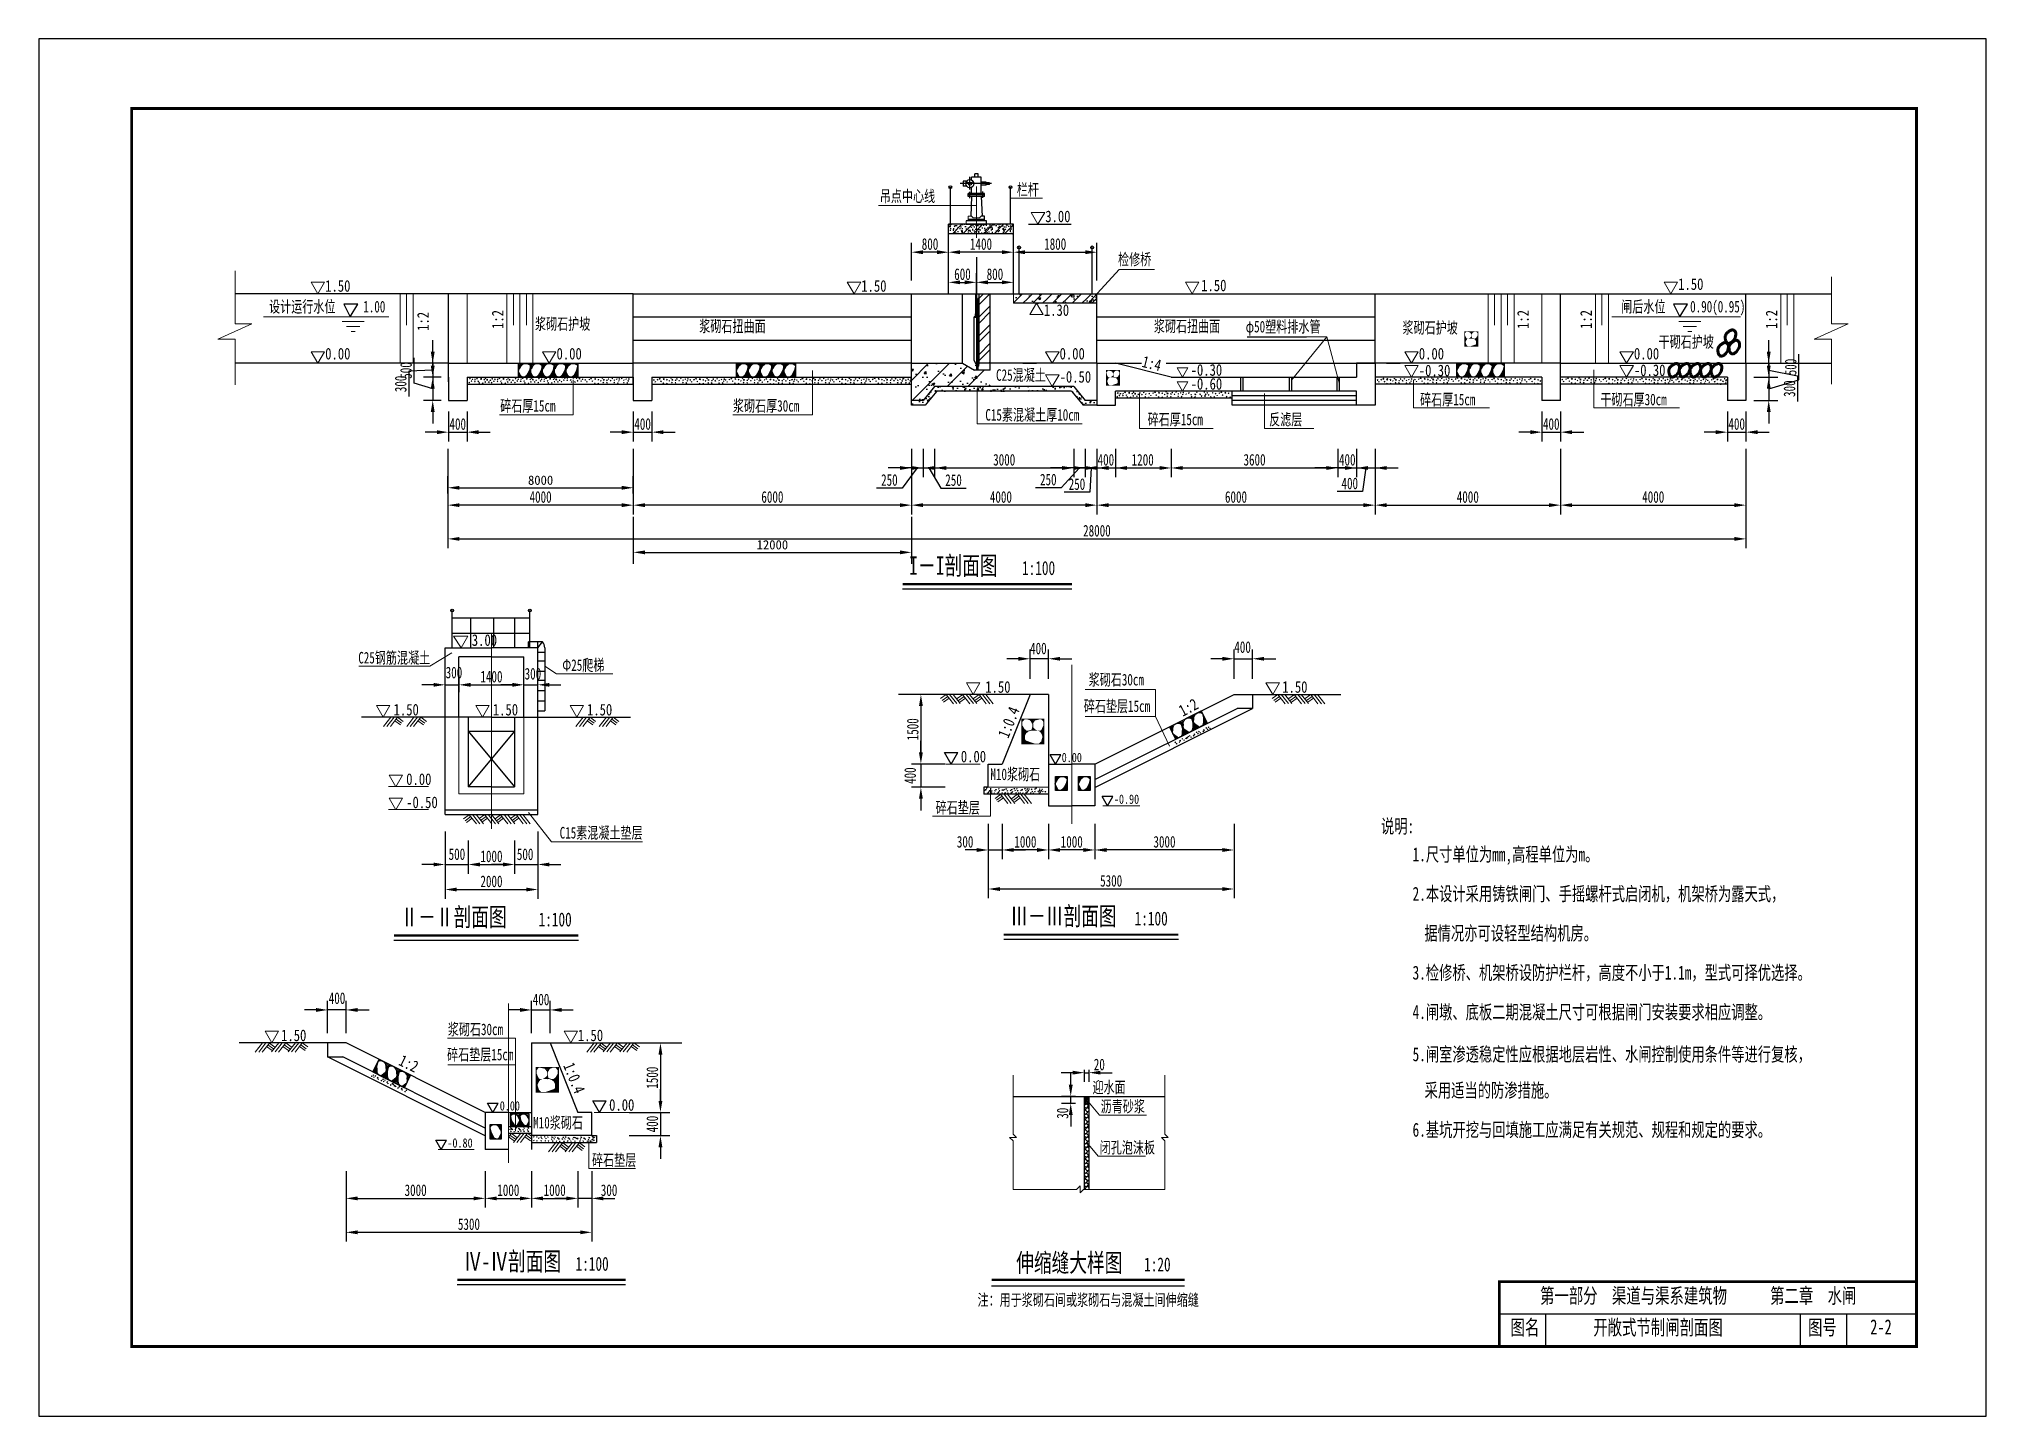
# Model space of a CAD drawing. Header units: millimetres. Extents: x 88 to 508, y 77 to 374.
import ezdxf
from ezdxf.enums import TextEntityAlignment as Align
from ezdxf.lldxf.tags import DXFTag

# ---------------------------------------------------------------- set-up
doc = ezdxf.new("R2010")
doc.units = ezdxf.units.MM
doc.header["$LTSCALE"] = 35
doc.header["$PDMODE"] = 2
doc.header["$PDSIZE"] = 5
doc.layers.add('cx1', color=1, linetype='Continuous', lineweight=60)
for name, color, linetype in [('SG001轮廓', 2, 'Continuous'), ('SG002辅助', 7, 'Continuous'), ('SG003地层', 6, 'Continuous'), ('SG004标注', 9, 'Continuous'), ('SG005文字', 4, 'Continuous'), ('SG006填充', 4, 'Continuous')]:
    doc.layers.add(name, color=color, linetype=linetype)
doc.styles.add('GB', font='SIMFANG.TTF', dxfattribs={"width": 0.7})
doc.styles.add('HT', font='SIMFANG.TTF')
doc.styles.add('HZ', font='SIMFANG.TTF', dxfattribs={"width": 0.7})
doc.styles.add('HZFS', font='SIMFANG.TTF', dxfattribs={"width": 0.7})
doc.styles.add('LIU1', font='SIMFANG.TTF', dxfattribs={"width": 0.7})
doc.styles.get("Standard").update_dxf_attribs({"font": 'SIMFANG.TTF'})
doc.styles.add('文字', font='SIMFANG.TTF', dxfattribs={"width": 0.8, "height": 2})
tags = doc.linetypes.add('ACAD_ISO04W100', pattern=[30.5, 24, -3, 0.5, -3]).pattern_tags.tags
tags[10:11] = [DXFTag(74, 4), DXFTag(75, 0), DXFTag(340, '0'), DXFTag(46, 1.0), DXFTag(50, 0.0), DXFTag(44, 0.0), DXFTag(45, 0.0)]
tags[8:9] = [DXFTag(74, 4), DXFTag(75, 0), DXFTag(340, '0'), DXFTag(46, 1.0), DXFTag(50, 0.0), DXFTag(44, 0.0), DXFTag(45, 0.0)]
tags[6:7] = [DXFTag(74, 4), DXFTag(75, 0), DXFTag(340, '0'), DXFTag(46, 1.0), DXFTag(50, 0.0), DXFTag(44, 0.0), DXFTag(45, 0.0)]
tags[4:5] = [DXFTag(74, 4), DXFTag(75, 0), DXFTag(340, '0'), DXFTag(46, 1.0), DXFTag(50, 0.0), DXFTag(44, 0.0), DXFTag(45, 0.0)]
tags = doc.linetypes.add('CENTER', pattern=[50.8, 31.75, -6.35, 6.35, -6.35]).pattern_tags.tags
tags[10:11] = [DXFTag(74, 4), DXFTag(75, 0), DXFTag(340, '0'), DXFTag(46, 1.0), DXFTag(50, 0.0), DXFTag(44, 0.0), DXFTag(45, 0.0)]
tags[8:9] = [DXFTag(74, 4), DXFTag(75, 0), DXFTag(340, '0'), DXFTag(46, 1.0), DXFTag(50, 0.0), DXFTag(44, 0.0), DXFTag(45, 0.0)]
tags[6:7] = [DXFTag(74, 4), DXFTag(75, 0), DXFTag(340, '0'), DXFTag(46, 1.0), DXFTag(50, 0.0), DXFTag(44, 0.0), DXFTag(45, 0.0)]
tags[4:5] = [DXFTag(74, 4), DXFTag(75, 0), DXFTag(340, '0'), DXFTag(46, 1.0), DXFTag(50, 0.0), DXFTag(44, 0.0), DXFTag(45, 0.0)]
tags = doc.linetypes.add('DASHED2', pattern=[9.525, 6.35, -3.175]).pattern_tags.tags
tags[6:7] = [DXFTag(74, 4), DXFTag(75, 0), DXFTag(340, '0'), DXFTag(46, 1.0), DXFTag(50, 0.0), DXFTag(44, 0.0), DXFTag(45, 0.0)]
tags[4:5] = [DXFTag(74, 4), DXFTag(75, 0), DXFTag(340, '0'), DXFTag(46, 1.0), DXFTag(50, 0.0), DXFTag(44, 0.0), DXFTag(45, 0.0)]
tags = doc.linetypes.add('PHANTOM', pattern=[63.5, 31.75, -6.35, 6.35, -6.35, 6.35, -6.35]).pattern_tags.tags
tags[14:15] = [DXFTag(74, 4), DXFTag(75, 0), DXFTag(340, '0'), DXFTag(46, 1.0), DXFTag(50, 0.0), DXFTag(44, 0.0), DXFTag(45, 0.0)]
tags[12:13] = [DXFTag(74, 4), DXFTag(75, 0), DXFTag(340, '0'), DXFTag(46, 1.0), DXFTag(50, 0.0), DXFTag(44, 0.0), DXFTag(45, 0.0)]
tags[10:11] = [DXFTag(74, 4), DXFTag(75, 0), DXFTag(340, '0'), DXFTag(46, 1.0), DXFTag(50, 0.0), DXFTag(44, 0.0), DXFTag(45, 0.0)]
tags[8:9] = [DXFTag(74, 4), DXFTag(75, 0), DXFTag(340, '0'), DXFTag(46, 1.0), DXFTag(50, 0.0), DXFTag(44, 0.0), DXFTag(45, 0.0)]
tags[6:7] = [DXFTag(74, 4), DXFTag(75, 0), DXFTag(340, '0'), DXFTag(46, 1.0), DXFTag(50, 0.0), DXFTag(44, 0.0), DXFTag(45, 0.0)]
tags[4:5] = [DXFTag(74, 4), DXFTag(75, 0), DXFTag(340, '0'), DXFTag(46, 1.0), DXFTag(50, 0.0), DXFTag(44, 0.0), DXFTag(45, 0.0)]
doc.dimstyles.new('200', dxfattribs={"dimscale": 0, "dimtxt": 3, "dimasz": 2, "dimexe": 2, "dimexo": 0, "dimgap": 1, "dimtad": 1, "dimdec": 0, "dimlfac": 200, "dimdsep": 46, "dimtxsty": 'GB', "dimblk1": 'ARCHTICK', "dimblk2": 'ARCHTICK', "dimsah": 1, "dimcen": 2.5, "dimdle": 1.5, "dimclrd": 3, "dimclre": 3, "dimclrt": 7, "dimadec": 0, "dimazin": 0, "dimtfac": 1, "dimtdec": 4, "dimtmove": 1, "dimatfit": 3, "dimldrblk": 'ARCHTICK', "dimfxl": 1, "dimtolj": 1, "dimtzin": 0, "dimarcsym": 0})
doc.dimstyles.new('标注', dxfattribs={"dimtxt": 2, "dimasz": 2.5, "dimexe": 2.5, "dimexo": 2.5, "dimtad": 1, "dimdec": 0, "dimlfac": 200, "dimtxsty": 'Standard', "dimcen": 2.5, "dimclrd": 256, "dimclre": 256, "dimclrt": 256, "dimadec": 0, "dimazin": 0, "dimtfac": 1, "dimtdec": 0, "dimtmove": 0, "dimatfit": 3, "dimfxl": 1, "dimlwd": -1, "dimlwe": -1, "dimarcsym": 0})
pattern_1 = [(50, (-2954.3354, -447.419), (5.46554, -0.4781726), [0.5715, -6.2865]), (355, (-2954.3354, -447.419), (-1.057285, 5.731699), [0.4572, -5.0292]), (100.451, (-2953.88, -447.4587), (4.408275, 5.253501), [0.4857, -5.3427]), (46.1842, (-2954.3354, -445.895), (8.132371, -1.26127), [0.85725, -9.42975]), (96.6356, (-2953.658, -446), (7.122127, 7.422767), [0.72855, -8.01405]), (351.184, (-2954.3354, -445.895), (7.122138, 7.422754), [0.6858, -7.5438]), (21, (-2953.5734, -446.276), (4.5484464, -3.0679656), [0.5715, -6.2865]), (326, (-2953.5734, -446.276), (1.854061, 5.525639), [0.4572, -5.0292]), (71.4514, (-2953.1944, -446.5315), (6.402495, 2.457686), [0.4857, -5.3427]), (37.5, (-2954.3354, -447.4189), (0.0926581, 2.5366512), [0, -4.96824, 0, -5.1054, 0, -5.04825]), (7.5, (-2954.3354, -447.4189), (2.0045899, 3.0054172), [0, -2.91084, 0, -4.85394, 0, -1.92405]), (327.5, (-2956.0347, -447.4189), (4.0677179, -0.1718623), [0, -1.905, 0, -5.9436, 0, -7.8867]), (317.5, (-2956.7967, -447.419), (4.4438754, 0.7627947), [0, -2.4765, 0, -3.94716, 0, -5.6007])]

msp = doc.modelspace()

# ---------------------------------------------------------------- texts
at = {"layer": 'SG001轮廓', "color": 7, "width": 0.7}
for s, p in [('I－I剖面图', (275.8141, 258.2716)), ('Ⅱ－Ⅱ剖面图', (166.0887, 182.4811)), ('Ⅲ－Ⅲ剖面图', (297.6488, 182.677)), ('Ⅳ-Ⅳ剖面图', (179.7372, 108.2165))]:
    msp.add_text(s, height=4, dxfattribs=at).set_placement(p)
at = {"layer": 'SG001轮廓', "color": 7, "style": 'LIU1', "width": 0.7}
for p in [(300.1626, 258.2395), (195.8887, 182.449), (324.4532, 182.6449), (203.8664, 108.1844)]:
    msp.add_text('1:100', height=3, dxfattribs=at).set_placement(p)
at = {"layer": 'SG001轮廓', "color": 7, "width": 0.7}
msp.add_text('伸缩缝大样图', height=4, dxfattribs=at).set_placement((310.3646, 110.0019), align=Align.MIDDLE)
at = {"layer": 'SG001轮廓', "color": 7, "style": 'LIU1', "width": 0.7}
msp.add_text('1:20', height=3, dxfattribs=at).set_placement((329.3609, 109.5264), align=Align.MIDDLE)
at = {"layer": 'SG001轮廓', "color": 7, "lineweight": -3, "style": 'HZ', "width": 0.7}
msp.add_text('注：用于浆砌石间或浆砌石与混凝土间伸缩缝', height=2.5, dxfattribs=at).set_placement((314.4352, 101.9441), align=Align.MIDDLE)
at = {"layer": 'SG001轮廓', "color": 7, "ltscale": 8, "style": 'HT', "width": 0.7}
msp.add_text('第一部分  渠道与渠系建筑物      第二章  水闸', height=3.25, dxfattribs=at).set_placement((411.9034, 102.7933), align=Align.MIDDLE_LEFT)
for s, p in [('图名', (408.6488, 94.3442)), ('开敞式节制闸剖面图', (437.3478, 94.3442)), ('图号', (472.8045, 94.3442)), ('2-2', (485.4458, 94.4496))]:
    msp.add_text(s, height=3.25, dxfattribs=at).set_placement(p, align=Align.CENTER)
at = {"layer": 'SG002辅助', "color": 4, "lineweight": 13, "style": 'GB', "width": 0.7}
msp.add_text('碎石厚15cm', height=2.5, dxfattribs=at).set_placement((386.0217, 294.836))
at = {"layer": 'SG004标注', "color": 4}
for s, height, style, width, p in [('吊点中心线', 2.5, 'GB', 0.7, (269.4923, 338.6998)), ('栏杆', 2.5, 'GB', 0.7, (299.0468, 340.1185)), ('3.00', 2.5, '文字', 0.8, (305.1781, 334.3306)), ('检修桥', 2.5, 'GB', 0.7, (320.8845, 325.0712)), ('1.50', 2.5, '文字', 0.8, (149.8579, 319.3306)), ('1.50', 2.5, '文字', 0.8, (265.4937, 319.3306)), ('1.50', 2.5, '文字', 0.8, (338.8173, 319.4411)), ('1.50', 2.5, '文字', 0.8, (441.6993, 319.7237)), ('设计运行水位', 2.5, 'GB', 0.7, (137.7481, 314.8655)), ('1.00', 2.5, 'GB', 0.7, (158.0678, 314.8655)), ('1.30', 2.5, '文字', 0.8, (304.8792, 314.1228)), ('闸后水位', 2.5, 'GB', 0.7, (429.4192, 314.8655)), ('0.90(0.95)', 2.5, 'GB', 0.7, (444.278, 314.8655)), ('浆砌石护坡', 2.5, 'GB', 0.7, (195.1104, 311.1461)), ('浆砌石扭曲面', 2.5, 'GB', 0.7, (230.5428, 310.6421)), ('浆砌石扭曲面', 2.5, 'GB', 0.7, (328.5995, 310.6421)), ('φ50塑料排水管', 2.5, 'GB', 0.7, (348.4161, 310.5507)), ('浆砌石护坡', 2.5, 'GB', 0.7, (382.2326, 310.3268)), ('0.00', 2.5, '文字', 0.8, (149.8579, 304.7237)), ('0.00', 2.5, '文字', 0.8, (199.7593, 304.7237)), ('0.00', 2.5, '文字', 0.8, (308.2696, 304.7237)), ('0.00', 2.5, '文字', 0.8, (385.7522, 304.7237)), ('0.00', 2.5, '文字', 0.8, (432.1575, 304.7237)), ('干砌石护坡', 2.5, 'GB', 0.7, (437.4696, 307.2642)), ('C25混凝土', 2.5, 'GB', 0.7, (294.5711, 300.1133)), ('-0.30', 2.5, '文字', 0.8, (336.5408, 301.2084)), ('-0.30', 2.5, '文字', 0.8, (385.7522, 301.0974)), ('-0.30', 2.5, '文字', 0.8, (432.1575, 301.1472)), ('-0.50', 2.5, '文字', 0.8, (308.2696, 299.7237)), ('-0.60', 2.5, '文字', 0.8, (336.5408, 298.2084)), ('碎石厚15cm', 2.5, 'GB', 0.7, (187.6047, 293.4715)), ('浆砌石厚30cm', 2.5, 'GB', 0.7, (237.8035, 293.4715)), ('C15素混凝土厚10cm', 2.5, 'GB', 0.7, (292.2508, 291.53)), ('干砌石厚30cm', 2.5, 'GB', 0.7, (424.9141, 294.836)), ('碎石厚15cm', 2.5, 'GB', 0.7, (327.2602, 290.5418)), ('反滤层', 2.5, 'GB', 0.7, (353.464, 290.5418)), ('C25钢筋混凝土', 2.5, 'GB', 0.7, (156.9946, 239.1491)), ('Φ25爬梯', 2.5, 'GB', 0.7, (201.0128, 237.5507)), ('1.50', 2.5, '文字', 0.8, (292.24, 232.8441)), ('浆砌石30cm', 2.5, 'GB', 0.7, (314.5367, 234.4124)), ('碎石垫层15cm', 2.5, 'GB', 0.7, (313.4892, 228.6998)), ('0.00', 2.5, '文字', 0.8, (286.9633, 217.8441)), ('0.00', 2, '文字', 0.8, (308.7218, 217.8872)), ('M10浆砌石', 2.5, 'GB', 0.7, (293.349, 214.0082)), ('-0.90', 2, '文字', 0.8, (319.9838, 208.8872)), ('碎石垫层', 2.5, 'GB', 0.7, (281.5226, 206.8126)), ('C15素混凝土垫层', 2.5, 'GB', 0.7, (200.4328, 201.4005)), ('浆砌石30cm', 2.5, 'GB', 0.7, (176.3055, 159.0027)), ('1.50', 2.5, '文字', 0.8, (204.3586, 157.7037)), ('碎石垫层15cm', 2.5, 'GB', 0.7, (176.1464, 153.5594)), ('0.00', 2, '文字', 0.8, (187.5121, 142.7468)), ('0.00', 2.5, '文字', 0.8, (211.0962, 142.7037)), ('M10浆砌石', 2.5, 'GB', 0.7, (194.7217, 138.8678)), ('-0.80', 2, '文字', 0.8, (176.2163, 134.7468)), ('碎石垫层', 2.5, 'GB', 0.7, (207.4076, 130.8048))]:
    msp.add_text(s, height=height, dxfattribs=dict(at, style=style, width=width)).set_placement(p)
at = {"layer": 'SG004标注', "color": 4, "style": '文字', "width": 0.8}
for p in [(188.3067, 311.3032), (409.4783, 311.3032), (423.0823, 311.3032), (463.0823, 311.3032), (172.2007, 310.8942)]:
    msp.add_text('1:2', height=2.5, rotation=90, dxfattribs=at).set_placement(p)
at = {"layer": 'SG004标注', "color": 4, "width": 0.8}
for s, rotation, style, p in [('1:4', 345.96, 'HZFS', (327.6636, 301.9253)), ('1:2', 27.848403, '文字', (336.9856, 227.9315)), ('1:2', 334.30891, '文字', (167.0119, 151.0745))]:
    msp.add_text(s, height=2.5, rotation=rotation, dxfattribs=dict(at, style=style)).set_placement(p, align=Align.BOTTOM_CENTER)
at = {"layer": 'SG004标注', "color": 4, "lineweight": 0, "style": '文字', "width": 0.8}
for s, p in [('3.00', (181.4812, 242.9461)), ('1.50', (356.2981, 232.8441)), ('1.50', (164.6093, 227.9461)), ('1.50', (186.0228, 227.9461)), ('1.50', (206.3335, 227.9461)), ('0.00', (167.3302, 212.9596)), ('-0.50', (167.3302, 207.9596)), ('1.50', (140.3456, 157.7037))]:
    msp.add_text(s, height=2.5, dxfattribs=at).set_placement(p)
at = {"layer": 'SG004标注', "color": 4, "style": '文字', "width": 0.8}
for rotation, p in [(68.2, (297.8938, 222.5728)), (291.8, (200.4625, 152.1782))]:
    msp.add_text('1:0.4', height=2.5, rotation=rotation, dxfattribs=at).set_placement(p, align=Align.BOTTOM_LEFT)
at = {"layer": 'SG004标注', "style": 'HZ', "width": 0.7}
for s, p in [('迎水面', (315.3559, 146.5019)), ('沥青砂浆', (317.1308, 142.3815)), ('闭孔泡沫板', (316.9104, 133.5161))]:
    msp.add_text(s, height=2.5, dxfattribs=at).set_placement(p)
at = {"layer": 'SG005文字', "color": 7, "style": 'LIU1', "width": 0.7}
msp.add_text('说明:', height=3, dxfattribs=at).set_placement((377.5814, 202.5522))
for s, p in [('1.尺寸单位为mm,高程单位为m。', (384.4092, 197.991)), ('2.本设计采用铸铁闸门、手摇螺杆式启闭机，机架桥为露天式，', (384.4092, 189.4791)), ('据情况亦可设轻型结构机房。', (386.9559, 180.9776)), ('3.检修桥、机架桥设防护栏杆，高度不小于1.1m，型式可择优选择。', (384.4092, 172.4776)), ('4.闸墩、底板二期混凝土尺寸可根据闸门安装要求相应调整。', (384.4092, 163.9776)), ('5.闸室渗透稳定性应根据地层岩性、水闸控制使用条件等进行复核，', (384.4092, 154.868)), ('采用适当的防渗措施。', (387.0018, 147.0957)), ('6.基坑开挖与回填施工应满足有关规范、规程和规定的要求。', (384.4092, 138.5957))]:
    msp.add_text(s, height=3, dxfattribs=at).set_placement(p, align=Align.MIDDLE_LEFT)

# ---------------------------------------------------------------- blocks, each defined once
blk = doc.blocks.new('*D11')
at = {"layer": 'Defpoints', "color": 0, "transparency": 16777216}
for p in [(175.72, 200.96), (180.72, 200.96), (180.72, 195.8)]:
    blk.add_point(p, dxfattribs=at)
at = {"layer": 'SG002辅助', "color": 9, "lineweight": -2, "transparency": 16777216}
for p, q in [((175.72, 200.96), (175.72, 193.8)), ((180.72, 200.96), (180.72, 193.8)), ((173.22, 195.8), (170.72, 195.8)), ((175.72, 195.8), (180.72, 195.8)), ((183.22, 195.8), (185.72, 195.8))]:
    blk.add_line(p, q, dxfattribs=at)
at = {"layer": 'SG002辅助', "color": 9, "transparency": 16777216}
for points in [[(173.22, 196.21), (173.22, 195.38), (175.72, 195.8)], [(183.22, 196.21), (183.22, 195.38), (180.72, 195.8)]]:
    blk.add_solid(points, dxfattribs=at)
at = {"layer": 'SG002辅助', "color": 3, "lineweight": 13, "transparency": 16777216, "insert": (178.27, 198.01), "char_height": 2.5, "attachment_point": 5, "style": 'GB'}
blk.add_mtext('\\A1;500', dxfattribs=at)
blk = doc.blocks.new('_ARCHTICK')
at = {"color": 0, "linetype": 'ByBlock', "const_width": 0.15}
blk.add_lwpolyline([(-0.5, -0.5), (0.5, 0.5)], dxfattribs=at)
blk = doc.blocks.new('*D12')
at = {"layer": 'Defpoints', "color": 0, "transparency": 16777216}
for p in [(180.72, 200.96), (190.72, 200.96), (190.72, 195.8)]:
    blk.add_point(p, dxfattribs=at)
at = {"layer": 'SG002辅助', "color": 9, "lineweight": -2, "transparency": 16777216}
for p, q in [((180.72, 200.96), (180.72, 193.8)), ((190.72, 200.96), (190.72, 193.8)), ((183.22, 195.8), (188.22, 195.8))]:
    blk.add_line(p, q, dxfattribs=at)
at = {"layer": 'SG002辅助', "color": 9, "transparency": 16777216}
for points in [[(183.22, 196.21), (183.22, 195.38), (180.72, 195.8)], [(188.22, 196.21), (188.22, 195.38), (190.72, 195.8)]]:
    blk.add_solid(points, dxfattribs=at)
at = {"layer": 'SG002辅助', "color": 3, "lineweight": 13, "transparency": 16777216, "insert": (185.72, 197.55), "char_height": 2.5, "attachment_point": 5, "style": 'GB'}
blk.add_mtext('\\A1;1000', dxfattribs=at)
blk = doc.blocks.new('*D13')
at = {"layer": 'Defpoints', "color": 0, "transparency": 16777216}
for p in [(175.72, 202.92), (195.72, 202.92), (195.72, 190.4)]:
    blk.add_point(p, dxfattribs=at)
at = {"layer": 'SG002辅助', "color": 9, "lineweight": -2, "transparency": 16777216}
for p, q in [((175.72, 202.92), (175.72, 188.4)), ((195.72, 202.92), (195.72, 188.4)), ((178.22, 190.4), (193.22, 190.4))]:
    blk.add_line(p, q, dxfattribs=at)
at = {"layer": 'SG002辅助', "color": 9, "transparency": 16777216}
for points in [[(178.22, 190.82), (178.22, 189.98), (175.72, 190.4)], [(193.22, 190.82), (193.22, 189.98), (195.72, 190.4)]]:
    blk.add_solid(points, dxfattribs=at)
at = {"layer": 'SG002辅助', "color": 3, "lineweight": 13, "transparency": 16777216, "insert": (185.72, 192.15), "char_height": 2.5, "attachment_point": 5, "style": 'GB'}
blk.add_mtext('\\A1;2000', dxfattribs=at)
blk = doc.blocks.new('*D14')
at = {"layer": 'Defpoints', "color": 0, "transparency": 16777216}
for p in [(190.72, 200.96), (195.72, 200.96), (195.72, 195.8)]:
    blk.add_point(p, dxfattribs=at)
at = {"layer": 'SG002辅助', "color": 9, "lineweight": -2, "transparency": 16777216}
for p, q in [((190.72, 200.96), (190.72, 193.8)), ((195.72, 200.96), (195.72, 193.8)), ((188.22, 195.8), (185.72, 195.8)), ((190.72, 195.8), (195.72, 195.8)), ((198.22, 195.8), (200.72, 195.8))]:
    blk.add_line(p, q, dxfattribs=at)
at = {"layer": 'SG002辅助', "color": 9, "transparency": 16777216}
for points in [[(188.22, 196.21), (188.22, 195.38), (190.72, 195.8)], [(198.22, 196.21), (198.22, 195.38), (195.72, 195.8)]]:
    blk.add_solid(points, dxfattribs=at)
at = {"layer": 'SG002辅助', "color": 3, "lineweight": 13, "transparency": 16777216, "insert": (192.98, 197.99), "char_height": 2.5, "attachment_point": 5, "style": 'GB'}
blk.add_mtext('\\A1;500', dxfattribs=at)
blk = doc.blocks.new('*D15')
at = {"layer": 'Defpoints', "color": 0, "transparency": 16777216}
for p in [(316.32, 285.43), (376.32, 285.43), (316.32, 273.3)]:
    blk.add_point(p, dxfattribs=at)
at = {"layer": 'SG002辅助', "color": 9, "lineweight": -2, "transparency": 16777216}
for p, q in [((316.32, 285.43), (316.32, 271.3)), ((376.32, 285.43), (376.32, 271.3)), ((373.82, 273.3), (318.82, 273.3))]:
    blk.add_line(p, q, dxfattribs=at)
at = {"layer": 'SG002辅助', "color": 9, "transparency": 16777216}
for points in [[(318.82, 273.71), (318.82, 272.88), (316.32, 273.3)], [(373.82, 273.71), (373.82, 272.88), (376.32, 273.3)]]:
    blk.add_solid(points, dxfattribs=at)
at = {"layer": 'SG002辅助', "color": 3, "lineweight": 13, "transparency": 16777216, "insert": (346.32, 275.05), "char_height": 2.5, "attachment_point": 5, "style": 'GB'}
blk.add_mtext('\\A1;6000', dxfattribs=at)
blk = doc.blocks.new('*D16')
at = {"layer": 'Defpoints', "color": 0, "transparency": 16777216}
for p in [(276.32, 285.43), (316.32, 285.43), (276.32, 273.3)]:
    blk.add_point(p, dxfattribs=at)
at = {"layer": 'SG002辅助', "color": 9, "lineweight": -2, "transparency": 16777216}
for p, q in [((276.32, 285.43), (276.32, 271.3)), ((316.32, 285.43), (316.32, 271.3)), ((313.82, 273.3), (278.82, 273.3))]:
    blk.add_line(p, q, dxfattribs=at)
at = {"layer": 'SG002辅助', "color": 9, "transparency": 16777216}
for points in [[(278.82, 273.71), (278.82, 272.88), (276.32, 273.3)], [(313.82, 273.71), (313.82, 272.88), (316.32, 273.3)]]:
    blk.add_solid(points, dxfattribs=at)
at = {"layer": 'SG002辅助', "color": 3, "lineweight": 13, "transparency": 16777216, "insert": (295.61, 275.05), "char_height": 2.5, "attachment_point": 5, "style": 'GB'}
blk.add_mtext('\\A1;4000', dxfattribs=at)
blk = doc.blocks.new('*D17')
at = {"layer": 'Defpoints', "color": 0, "transparency": 16777216}
for p in [(216.32, 285.43), (276.32, 285.43), (216.32, 273.3)]:
    blk.add_point(p, dxfattribs=at)
at = {"layer": 'SG002辅助', "color": 9, "lineweight": -2, "transparency": 16777216}
for p, q in [((216.32, 285.43), (216.32, 271.3)), ((276.32, 285.43), (276.32, 271.3)), ((273.82, 273.3), (218.82, 273.3))]:
    blk.add_line(p, q, dxfattribs=at)
at = {"layer": 'SG002辅助', "color": 9, "transparency": 16777216}
for points in [[(218.82, 273.71), (218.82, 272.88), (216.32, 273.3)], [(273.82, 273.71), (273.82, 272.88), (276.32, 273.3)]]:
    blk.add_solid(points, dxfattribs=at)
at = {"layer": 'SG002辅助', "color": 3, "lineweight": 13, "transparency": 16777216, "insert": (246.32, 275.05), "char_height": 2.5, "attachment_point": 5, "style": 'GB'}
blk.add_mtext('\\A1;6000', dxfattribs=at)
blk = doc.blocks.new('*D18')
at = {"layer": 'Defpoints', "color": 0, "transparency": 16777216}
for p in [(376.32, 285.43), (416.32, 285.43), (416.32, 273.3)]:
    blk.add_point(p, dxfattribs=at)
at = {"layer": 'SG002辅助', "color": 9, "lineweight": -2, "transparency": 16777216}
for p, q in [((376.32, 285.43), (376.32, 271.3)), ((416.32, 285.43), (416.32, 271.3)), ((378.82, 273.3), (413.82, 273.3))]:
    blk.add_line(p, q, dxfattribs=at)
at = {"layer": 'SG002辅助', "color": 9, "transparency": 16777216}
for points in [[(378.82, 273.71), (378.82, 272.88), (376.32, 273.3)], [(413.82, 273.71), (413.82, 272.88), (416.32, 273.3)]]:
    blk.add_solid(points, dxfattribs=at)
at = {"layer": 'SG002辅助', "color": 3, "lineweight": 13, "transparency": 16777216, "insert": (396.32, 275.05), "char_height": 2.5, "attachment_point": 5, "style": 'GB'}
blk.add_mtext('\\A1;4000', dxfattribs=at)
blk = doc.blocks.new('*D19')
at = {"layer": 'Defpoints', "color": 0, "transparency": 16777216}
for p in [(276.32, 285.43), (278.82, 285.43), (278.82, 281.32)]:
    blk.add_point(p, dxfattribs=at)
at = {"layer": 'SG002辅助', "color": 9, "lineweight": -2, "transparency": 16777216}
for p, q in [((276.32, 285.43), (276.32, 279.32)), ((278.82, 285.43), (278.82, 279.32)), ((273.82, 281.32), (271.32, 281.32)), ((277.57, 281.32), (274.3, 276.96)), ((276.32, 281.32), (278.82, 281.32)), ((276.32, 281.32), (278.82, 281.32)), ((281.32, 281.32), (283.82, 281.32)), ((274.3, 276.96), (268.8, 276.96))]:
    blk.add_line(p, q, dxfattribs=at)
at = {"layer": 'SG002辅助', "color": 9, "transparency": 16777216}
for points in [[(273.82, 281.73), (273.82, 280.9), (276.32, 281.32)], [(281.32, 281.73), (281.32, 280.9), (278.82, 281.32)]]:
    blk.add_solid(points, dxfattribs=at)
at = {"layer": 'SG002辅助', "color": 3, "lineweight": 13, "transparency": 16777216, "insert": (271.55, 278.71), "char_height": 2.5, "attachment_point": 5, "style": 'GB'}
blk.add_mtext('\\A1;250', dxfattribs=at)
blk = doc.blocks.new('*D20')
at = {"layer": 'Defpoints', "color": 0, "transparency": 16777216}
for p in [(278.82, 285.43), (281.32, 285.43), (281.32, 281.32)]:
    blk.add_point(p, dxfattribs=at)
at = {"layer": 'SG002辅助', "color": 9, "lineweight": -2, "transparency": 16777216}
for p, q in [((278.82, 285.43), (278.82, 279.32)), ((281.32, 285.43), (281.32, 279.32)), ((276.32, 281.32), (273.82, 281.32)), ((278.82, 281.32), (281.32, 281.32)), ((278.82, 281.32), (281.32, 281.32)), ((280.07, 281.32), (282.64, 276.94)), ((283.82, 281.32), (286.32, 281.32)), ((282.64, 276.94), (288.14, 276.94))]:
    blk.add_line(p, q, dxfattribs=at)
at = {"layer": 'SG002辅助', "color": 9, "transparency": 16777216}
for points in [[(276.32, 281.73), (276.32, 280.9), (278.82, 281.32)], [(283.82, 281.73), (283.82, 280.9), (281.32, 281.32)]]:
    blk.add_solid(points, dxfattribs=at)
at = {"layer": 'SG002辅助', "color": 3, "lineweight": 13, "transparency": 16777216, "insert": (285.39, 278.69), "char_height": 2.5, "attachment_point": 5, "style": 'GB'}
blk.add_mtext('\\A1;250', dxfattribs=at)
blk = doc.blocks.new('*D21')
at = {"layer": 'Defpoints', "color": 0, "transparency": 16777216}
for p in [(281.32, 285.43), (311.32, 285.43), (311.32, 281.32)]:
    blk.add_point(p, dxfattribs=at)
at = {"layer": 'SG002辅助', "color": 9, "lineweight": -2, "transparency": 16777216}
for p, q in [((281.32, 285.43), (281.32, 279.32)), ((311.32, 285.43), (311.32, 279.32)), ((283.82, 281.32), (308.82, 281.32))]:
    blk.add_line(p, q, dxfattribs=at)
at = {"layer": 'SG002辅助', "color": 9, "transparency": 16777216}
for points in [[(283.82, 281.73), (283.82, 280.9), (281.32, 281.32)], [(308.82, 281.73), (308.82, 280.9), (311.32, 281.32)]]:
    blk.add_solid(points, dxfattribs=at)
at = {"layer": 'SG002辅助', "color": 3, "lineweight": 13, "transparency": 16777216, "insert": (296.32, 283.07), "char_height": 2.5, "attachment_point": 5, "style": 'GB'}
blk.add_mtext('\\A1;3000', dxfattribs=at)
blk = doc.blocks.new('*D22')
at = {"layer": 'Defpoints', "color": 0, "transparency": 16777216}
for p in [(311.32, 285.43), (313.82, 285.43), (313.82, 281.32)]:
    blk.add_point(p, dxfattribs=at)
at = {"layer": 'SG002辅助', "color": 9, "lineweight": -2, "transparency": 16777216}
for p, q in [((311.32, 285.43), (311.32, 279.32)), ((313.82, 285.43), (313.82, 279.32)), ((308.82, 281.32), (306.32, 281.32)), ((312.57, 281.32), (308.58, 277.05)), ((311.32, 281.32), (313.82, 281.32)), ((311.32, 281.32), (313.82, 281.32)), ((316.32, 281.32), (318.82, 281.32)), ((308.58, 277.05), (303.08, 277.05))]:
    blk.add_line(p, q, dxfattribs=at)
at = {"layer": 'SG002辅助', "color": 9, "transparency": 16777216}
for points in [[(308.82, 281.73), (308.82, 280.9), (311.32, 281.32)], [(316.32, 281.73), (316.32, 280.9), (313.82, 281.32)]]:
    blk.add_solid(points, dxfattribs=at)
at = {"layer": 'SG002辅助', "color": 3, "lineweight": 13, "transparency": 16777216, "insert": (305.83, 278.8), "char_height": 2.5, "attachment_point": 5, "style": 'GB'}
blk.add_mtext('\\A1;250', dxfattribs=at)
blk = doc.blocks.new('*D23')
at = {"layer": 'Defpoints', "color": 0, "transparency": 16777216}
for p in [(313.82, 285.43), (316.32, 285.43), (316.32, 281.32)]:
    blk.add_point(p, dxfattribs=at)
at = {"layer": 'SG002辅助', "color": 9, "lineweight": -2, "transparency": 16777216}
for p, q in [((313.82, 285.43), (313.82, 279.32)), ((316.32, 285.43), (316.32, 279.32)), ((311.32, 281.32), (308.82, 281.32)), ((313.82, 281.32), (316.32, 281.32)), ((313.82, 281.32), (316.32, 281.32)), ((315.07, 281.32), (314.76, 276.07)), ((318.82, 281.32), (321.32, 281.32)), ((314.76, 276.07), (309.26, 276.07))]:
    blk.add_line(p, q, dxfattribs=at)
at = {"layer": 'SG002辅助', "color": 9, "transparency": 16777216}
for points in [[(311.32, 281.73), (311.32, 280.9), (313.82, 281.32)], [(318.82, 281.73), (318.82, 280.9), (316.32, 281.32)]]:
    blk.add_solid(points, dxfattribs=at)
at = {"layer": 'SG002辅助', "color": 3, "lineweight": 13, "transparency": 16777216, "insert": (312.01, 277.82), "char_height": 2.5, "attachment_point": 5, "style": 'GB'}
blk.add_mtext('\\A1;250', dxfattribs=at)
blk = doc.blocks.new('*D24')
at = {"layer": 'Defpoints', "color": 0, "transparency": 16777216}
for p in [(316.32, 285.43), (320.32, 285.43), (320.32, 281.32)]:
    blk.add_point(p, dxfattribs=at)
at = {"layer": 'SG002辅助', "color": 9, "lineweight": -2, "transparency": 16777216}
for p, q in [((316.32, 285.43), (316.32, 279.32)), ((320.32, 285.43), (320.32, 279.32)), ((313.82, 281.32), (311.32, 281.32)), ((316.32, 281.32), (320.32, 281.32)), ((322.82, 281.32), (325.32, 281.32))]:
    blk.add_line(p, q, dxfattribs=at)
at = {"layer": 'SG002辅助', "color": 9, "transparency": 16777216}
for points in [[(313.82, 281.73), (313.82, 280.9), (316.32, 281.32)], [(322.82, 281.73), (322.82, 280.9), (320.32, 281.32)]]:
    blk.add_solid(points, dxfattribs=at)
at = {"layer": 'SG002辅助', "color": 3, "lineweight": 13, "transparency": 16777216, "insert": (318.25, 283.07), "char_height": 2.5, "attachment_point": 5, "style": 'GB'}
blk.add_mtext('\\A1;400', dxfattribs=at)
blk = doc.blocks.new('*D25')
at = {"layer": 'Defpoints', "color": 0, "transparency": 16777216}
for p in [(320.32, 285.43), (332.32, 285.43), (332.32, 281.32)]:
    blk.add_point(p, dxfattribs=at)
at = {"layer": 'SG002辅助', "color": 9, "lineweight": -2, "transparency": 16777216}
for p, q in [((320.32, 285.43), (320.32, 279.32)), ((332.32, 285.43), (332.32, 279.32)), ((322.82, 281.32), (329.82, 281.32))]:
    blk.add_line(p, q, dxfattribs=at)
at = {"layer": 'SG002辅助', "color": 9, "transparency": 16777216}
for points in [[(322.82, 281.73), (322.82, 280.9), (320.32, 281.32)], [(329.82, 281.73), (329.82, 280.9), (332.32, 281.32)]]:
    blk.add_solid(points, dxfattribs=at)
at = {"layer": 'SG002辅助', "color": 3, "lineweight": 13, "transparency": 16777216, "insert": (326.2, 283.07), "char_height": 2.5, "attachment_point": 5, "style": 'GB'}
blk.add_mtext('\\A1;1200', dxfattribs=at)
blk = doc.blocks.new('*D26')
at = {"layer": 'Defpoints', "color": 0, "transparency": 16777216}
for p in [(332.32, 285.43), (368.32, 285.43), (368.32, 281.32)]:
    blk.add_point(p, dxfattribs=at)
at = {"layer": 'SG002辅助', "color": 9, "lineweight": -2, "transparency": 16777216}
for p, q in [((332.32, 285.43), (332.32, 279.32)), ((368.32, 285.43), (368.32, 279.32)), ((334.82, 281.32), (365.82, 281.32))]:
    blk.add_line(p, q, dxfattribs=at)
at = {"layer": 'SG002辅助', "color": 9, "transparency": 16777216}
for points in [[(334.82, 281.73), (334.82, 280.9), (332.32, 281.32)], [(365.82, 281.73), (365.82, 280.9), (368.32, 281.32)]]:
    blk.add_solid(points, dxfattribs=at)
at = {"layer": 'SG002辅助', "color": 3, "lineweight": 13, "transparency": 16777216, "insert": (350.32, 283.07), "char_height": 2.5, "attachment_point": 5, "style": 'GB'}
blk.add_mtext('\\A1;3600', dxfattribs=at)
blk = doc.blocks.new('*D27')
at = {"layer": 'Defpoints', "color": 0, "transparency": 16777216}
for p in [(372.32, 285.43), (376.32, 285.43), (376.32, 281.32)]:
    blk.add_point(p, dxfattribs=at)
at = {"layer": 'SG002辅助', "color": 9, "lineweight": -2, "transparency": 16777216}
for p, q in [((372.32, 285.43), (372.32, 279.32)), ((376.32, 285.43), (376.32, 279.32)), ((369.82, 281.32), (367.32, 281.32)), ((372.32, 281.32), (376.32, 281.32)), ((372.32, 281.32), (376.32, 281.32)), ((374.32, 281.32), (373.61, 276.22)), ((378.82, 281.32), (381.32, 281.32)), ((373.61, 276.22), (368.11, 276.22))]:
    blk.add_line(p, q, dxfattribs=at)
at = {"layer": 'SG002辅助', "color": 9, "transparency": 16777216}
for points in [[(369.82, 281.73), (369.82, 280.9), (372.32, 281.32)], [(378.82, 281.73), (378.82, 280.9), (376.32, 281.32)]]:
    blk.add_solid(points, dxfattribs=at)
at = {"layer": 'SG002辅助', "color": 3, "lineweight": 13, "transparency": 16777216, "insert": (370.86, 277.97), "char_height": 2.5, "attachment_point": 5, "style": 'GB'}
blk.add_mtext('\\A1;400', dxfattribs=at)
blk = doc.blocks.new('*D28')
at = {"layer": 'Defpoints', "color": 0, "transparency": 16777216}
for p in [(316.32, 327.85), (298.32, 321.73), (316.32, 321.73)]:
    blk.add_point(p, dxfattribs=at)
at = {"layer": 'SG002辅助', "color": 9, "lineweight": -2, "transparency": 16777216}
for p, q in [((298.32, 321.73), (298.32, 329.85)), ((300.82, 327.85), (313.82, 327.85)), ((316.32, 321.73), (316.32, 329.85))]:
    blk.add_line(p, q, dxfattribs=at)
at = {"layer": 'SG002辅助', "color": 9, "transparency": 16777216}
for points in [[(300.82, 328.27), (300.82, 327.43), (298.32, 327.85)], [(313.82, 328.27), (313.82, 327.43), (316.32, 327.85)]]:
    blk.add_solid(points, dxfattribs=at)
at = {"layer": 'SG002辅助', "color": 3, "lineweight": 13, "transparency": 16777216, "insert": (307.32, 329.6), "char_height": 2.5, "attachment_point": 5, "style": 'GB'}
blk.add_mtext('\\A1;1800', dxfattribs=at)
blk = doc.blocks.new('*D29')
at = {"layer": 'Defpoints', "color": 0, "transparency": 16777216}
for p in [(290.32, 321.35), (284.32, 318.89), (290.32, 318.89)]:
    blk.add_point(p, dxfattribs=at)
at = {"layer": 'SG002辅助', "color": 9, "lineweight": -2, "transparency": 16777216}
for p, q in [((284.32, 318.89), (284.32, 323.35)), ((286.82, 321.35), (287.82, 321.35)), ((290.32, 318.89), (290.32, 323.35))]:
    blk.add_line(p, q, dxfattribs=at)
at = {"layer": 'SG002辅助', "color": 9, "transparency": 16777216}
for points in [[(286.82, 321.77), (286.82, 320.94), (284.32, 321.35)], [(287.82, 321.77), (287.82, 320.94), (290.32, 321.35)]]:
    blk.add_solid(points, dxfattribs=at)
at = {"layer": 'SG002辅助', "color": 3, "lineweight": 13, "transparency": 16777216, "insert": (287.32, 323.1), "char_height": 2.5, "attachment_point": 5, "style": 'GB'}
blk.add_mtext('\\A1;600', dxfattribs=at)
blk = doc.blocks.new('*D30')
at = {"layer": 'Defpoints', "color": 0, "transparency": 16777216}
for p in [(298.32, 321.35), (290.32, 318.89), (298.32, 318.89)]:
    blk.add_point(p, dxfattribs=at)
at = {"layer": 'SG002辅助', "color": 9, "lineweight": -2, "transparency": 16777216}
for p, q in [((290.32, 318.89), (290.32, 323.35)), ((292.82, 321.35), (295.82, 321.35)), ((298.32, 318.89), (298.32, 323.35))]:
    blk.add_line(p, q, dxfattribs=at)
at = {"layer": 'SG002辅助', "color": 9, "transparency": 16777216}
for points in [[(292.82, 321.77), (292.82, 320.94), (290.32, 321.35)], [(295.82, 321.77), (295.82, 320.94), (298.32, 321.35)]]:
    blk.add_solid(points, dxfattribs=at)
at = {"layer": 'SG002辅助', "color": 3, "lineweight": 13, "transparency": 16777216, "insert": (294.32, 323.1), "char_height": 2.5, "attachment_point": 5, "style": 'GB'}
blk.add_mtext('\\A1;800', dxfattribs=at)
blk = doc.blocks.new('*D31')
at = {"layer": 'Defpoints', "color": 0, "transparency": 16777216}
for p in [(315.89, 204.57), (345.89, 204.57), (315.89, 198.93)]:
    blk.add_point(p, dxfattribs=at)
at = {"layer": 'SG002辅助', "color": 9, "lineweight": -2, "transparency": 16777216}
for p, q in [((315.89, 204.57), (315.89, 196.93)), ((345.89, 204.57), (345.89, 196.93)), ((343.39, 198.93), (318.39, 198.93))]:
    blk.add_line(p, q, dxfattribs=at)
at = {"layer": 'SG002辅助', "color": 9, "transparency": 16777216}
for points in [[(318.39, 199.34), (318.39, 198.51), (315.89, 198.93)], [(343.39, 199.34), (343.39, 198.51), (345.89, 198.93)]]:
    blk.add_solid(points, dxfattribs=at)
at = {"layer": 'SG002辅助', "color": 3, "lineweight": 13, "transparency": 16777216, "insert": (330.89, 200.68), "char_height": 2.5, "attachment_point": 5, "style": 'GB'}
blk.add_mtext('\\A1;3000', dxfattribs=at)
blk = doc.blocks.new('*D32')
at = {"layer": 'Defpoints', "color": 0, "transparency": 16777216}
for p in [(292.89, 204.57), (345.89, 204.57), (292.89, 190.51)]:
    blk.add_point(p, dxfattribs=at)
at = {"layer": 'SG002辅助', "color": 9, "lineweight": -2, "transparency": 16777216}
for p, q in [((292.89, 204.57), (292.89, 188.51)), ((345.89, 204.57), (345.89, 188.51)), ((343.39, 190.51), (295.39, 190.51))]:
    blk.add_line(p, q, dxfattribs=at)
at = {"layer": 'SG002辅助', "color": 9, "transparency": 16777216}
for points in [[(295.39, 190.92), (295.39, 190.09), (292.89, 190.51)], [(343.39, 190.92), (343.39, 190.09), (345.89, 190.51)]]:
    blk.add_solid(points, dxfattribs=at)
at = {"layer": 'SG002辅助', "color": 3, "lineweight": 13, "transparency": 16777216, "insert": (319.39, 192.26), "char_height": 2.5, "attachment_point": 5, "style": 'GB'}
blk.add_mtext('\\A1;5300', dxfattribs=at)
blk = doc.blocks.new('*D33')
at = {"layer": 'Defpoints', "color": 0, "transparency": 16777216}
for p in [(305.89, 204.57), (315.89, 204.57), (305.89, 198.93)]:
    blk.add_point(p, dxfattribs=at)
at = {"layer": 'SG002辅助', "color": 9, "lineweight": -2, "transparency": 16777216}
for p, q in [((305.89, 204.57), (305.89, 196.93)), ((315.89, 204.57), (315.89, 196.93)), ((313.39, 198.93), (308.39, 198.93))]:
    blk.add_line(p, q, dxfattribs=at)
at = {"layer": 'SG002辅助', "color": 9, "transparency": 16777216}
for points in [[(308.39, 199.34), (308.39, 198.51), (305.89, 198.93)], [(313.39, 199.34), (313.39, 198.51), (315.89, 198.93)]]:
    blk.add_solid(points, dxfattribs=at)
at = {"layer": 'SG002辅助', "color": 3, "lineweight": 13, "transparency": 16777216, "insert": (310.89, 200.68), "char_height": 2.5, "attachment_point": 5, "style": 'GB'}
blk.add_mtext('\\A1;1000', dxfattribs=at)
blk = doc.blocks.new('*D34')
at = {"layer": 'Defpoints', "color": 0, "transparency": 16777216}
for p in [(295.89, 204.57), (305.89, 204.57), (295.89, 198.93)]:
    blk.add_point(p, dxfattribs=at)
at = {"layer": 'SG002辅助', "color": 9, "lineweight": -2, "transparency": 16777216}
for p, q in [((295.89, 204.57), (295.89, 196.93)), ((305.89, 204.57), (305.89, 196.93)), ((303.39, 198.93), (298.39, 198.93))]:
    blk.add_line(p, q, dxfattribs=at)
at = {"layer": 'SG002辅助', "color": 9, "transparency": 16777216}
for points in [[(298.39, 199.34), (298.39, 198.51), (295.89, 198.93)], [(303.39, 199.34), (303.39, 198.51), (305.89, 198.93)]]:
    blk.add_solid(points, dxfattribs=at)
at = {"layer": 'SG002辅助', "color": 3, "lineweight": 13, "transparency": 16777216, "insert": (300.89, 200.68), "char_height": 2.5, "attachment_point": 5, "style": 'GB'}
blk.add_mtext('\\A1;1000', dxfattribs=at)
blk = doc.blocks.new('*D35')
at = {"layer": 'Defpoints', "color": 0, "transparency": 16777216}
for p in [(301.89, 240.17), (301.89, 235.85), (305.89, 235.85)]:
    blk.add_point(p, dxfattribs=at)
at = {"layer": 'SG002辅助', "color": 9, "lineweight": -2, "transparency": 16777216}
for p, q in [((299.39, 240.17), (296.89, 240.17)), ((301.89, 235.85), (301.89, 242.17)), ((305.89, 240.17), (301.89, 240.17)), ((305.89, 235.85), (305.89, 242.17)), ((308.39, 240.17), (310.89, 240.17))]:
    blk.add_line(p, q, dxfattribs=at)
at = {"layer": 'SG002辅助', "color": 9, "transparency": 16777216}
for points in [[(299.39, 240.58), (299.39, 239.75), (301.89, 240.17)], [(308.39, 240.58), (308.39, 239.75), (305.89, 240.17)]]:
    blk.add_solid(points, dxfattribs=at)
at = {"layer": 'SG002辅助', "color": 3, "lineweight": 13, "transparency": 16777216, "insert": (303.69, 242.38), "char_height": 2.5, "attachment_point": 5, "style": 'GB'}
blk.add_mtext('\\A1;400', dxfattribs=at)
blk = doc.blocks.new('*D36')
at = {"layer": 'Defpoints', "color": 0, "transparency": 16777216}
for p in [(283.59, 232.46), (278.35, 217.46), (283.59, 217.46)]:
    blk.add_point(p, dxfattribs=at)
at = {"layer": 'SG002辅助', "color": 9, "lineweight": -2, "transparency": 16777216}
for p, q in [((283.59, 232.46), (276.35, 232.46)), ((278.35, 229.96), (278.35, 219.96)), ((283.59, 217.46), (276.35, 217.46))]:
    blk.add_line(p, q, dxfattribs=at)
at = {"layer": 'SG002辅助', "color": 9, "transparency": 16777216}
for points in [[(277.94, 229.96), (278.77, 229.96), (278.35, 232.46)], [(277.94, 219.96), (278.77, 219.96), (278.35, 217.46)]]:
    blk.add_solid(points, dxfattribs=at)
at = {"layer": 'SG002辅助', "color": 3, "lineweight": 13, "transparency": 16777216, "insert": (276.6, 224.96), "char_height": 2.5, "attachment_point": 5, "rotation": 90, "style": 'GB'}
blk.add_mtext('\\A1;1500', dxfattribs=at)
blk = doc.blocks.new('*D37')
at = {"layer": 'Defpoints', "color": 0, "transparency": 16777216}
for p in [(283.59, 217.46), (278.35, 212.46), (283.59, 212.46)]:
    blk.add_point(p, dxfattribs=at)
at = {"layer": 'SG002辅助', "color": 9, "lineweight": -2, "transparency": 16777216}
for p, q in [((278.35, 219.96), (278.35, 222.46)), ((283.59, 217.46), (276.35, 217.46)), ((278.35, 217.46), (278.35, 212.46)), ((283.59, 212.46), (276.35, 212.46)), ((278.35, 209.96), (278.35, 207.46))]:
    blk.add_line(p, q, dxfattribs=at)
at = {"layer": 'SG002辅助', "color": 9, "transparency": 16777216}
for points in [[(277.94, 219.96), (278.77, 219.96), (278.35, 217.46)], [(277.94, 209.96), (278.77, 209.96), (278.35, 212.46)]]:
    blk.add_solid(points, dxfattribs=at)
at = {"layer": 'SG002辅助', "color": 3, "lineweight": 13, "transparency": 16777216, "insert": (276.04, 214.96), "char_height": 2.5, "attachment_point": 5, "rotation": 90, "style": 'GB'}
blk.add_mtext('\\A1;400', dxfattribs=at)
blk = doc.blocks.new('st')
at = {"color": 12}
for points in [[(0, -2.8), (2.4, -2.8), (0, 0), (2.6, 0)], [(2.4, -2.9), (5.8, -1.8), (2.6, 0), (5.8, 0)], [(5.8, -1.8), (14.1, -1.9), (5.8, 0), (14.2, 0)], [(14.1, -1.9), (16.3, -0.9), (14.2, 0), (16.2, 0)], [(16.2, -0.9), (16.2, 0), (19.2, -0.9), (19.2, 0)], [(19.3, -0.9), (20.4, -1.7), (19.3, 0), (20.4, 0)], [(20.4, 0), (21.5, 0), (20.4, -1.7), (21.6, -2.8)], [(21.5, -20), (21.6, 0), (22.2, -20), (22.2, 0)], [(0.6, -4.7), (2.4, -2.8), (-0.1, -4.7), (-0.1, -2.8)], [(-0.1, -2.9), (-0.1, -2.9), (0, -4.7)], [(0, -4.7), (0, -4.7), (0.6, -4.7)], [(0, -8.7), (0.6, -8.7), (0, -4.7), (0.6, -4.7)], [(0.6, -8.7), (0, -8.7), (3.2, -16), (0, -16.8)], [(3.2, -16), (0.6, -8.7), (0, -16.8), (0, -8.7)], [(3.2, -16), (0.6, -8.7), (0, -16.8), (0, -8.7)], [(0, -16.8), (0, -20), (12.8, -16.8), (12.8, -20)], [(0, -20), (12.8, -20), (7.4, -16.8), (12.8, -16.8)], [(0.1, -16.8), (3.1, -16), (0.1, -16.8), (3.2, -16.8)], [(3.2, -16.8), (4.4, -16.8), (3.2, -16)], [(9.4, -2.8), (7.2, -1.8), (12.5, -2.6), (14.1, -1.9)], [(9.5, -15.7), (7.4, -16.8), (12.8, -20), (12.8, -16.8)], [(9.5, -15.7), (7.4, -16.8), (12.8, -20), (12.8, -16.8)], [(9.5, -15.7), (7.4, -16.8), (12.8, -20), (12.8, -16.8)], [(11.7, -3.7), (12.5, -2.6), (11, -4), (9.4, -2.8)], [(11.8, -13.8), (11, -13.8), (11.8, -15.4), (9.5, -15.7)], [(10.3, -16.7), (9.5, -15.7), (12.8, -16.7), (11.8, -15.4)], [(11.7, -5.7), (11.7, -3.7), (11.7, -5.7), (11, -4)], [(11, -13.8), (11.8, -13.8), (11.7, -11.8), (12.6, -11.1)], [(11.6, -10.3), (11.6, -9.7), (17, -10.3), (14.5, -9.7)], [(11.7, -9.7), (11.7, -5.8), (14.5, -9.7), (12.8, -7.9)], [(11.7, -10.4), (11.7, -11.8), (15.4, -10.4), (12.6, -11.1)], [(17.2, -10.4), (17.2, -9.7), (14.4, -9.7), (14.5, -9.7)], [(17.2, -10.4), (17.2, -9.7), (14.4, -9.7), (14.5, -9.7)], [(18.2, -9.7), (17.2, -9.7), (17.3, -10.4), (17.2, -10.4)], [(17.3, -10.4), (20.5, -8), (19.7, -11.6), (20.5, -8)], [(17.3, -10.4), (17.6, -10.4), (19.7, -11.7), (19.3, -11.4)], [(19.7, -11.7), (20.7, -12.6), (21.5, -4.1), (21.5, -14.7)], [(12.8, -19.1), (12.8, -16.9), (16.4, -19.1)], [(12.8, -19.1), (21.5, -19.1), (19.3, -19.1), (20.9, -18)], [(12.8, -20), (21.6, -20), (12.8, -19.1), (21.5, -19.1)], [(19.3, -19.1), (20.9, -18), (21.5, -17.1), (21.6, -19)]]:
    blk.add_solid(points, dxfattribs=at)
blk = doc.blocks.new('*D38')
at = {"layer": 'Defpoints', "color": 0, "transparency": 16777216}
for p in [(175.72, 232.94), (178.72, 234.55), (178.72, 232.94)]:
    blk.add_point(p, dxfattribs=at)
at = {"layer": 'SG002辅助', "color": 9, "lineweight": -2, "transparency": 16777216}
for p, q in [((175.72, 232.94), (175.72, 236.55)), ((178.72, 232.94), (178.72, 236.55)), ((173.22, 234.55), (170.72, 234.55)), ((175.72, 234.55), (178.72, 234.55)), ((181.22, 234.55), (183.72, 234.55))]:
    blk.add_line(p, q, dxfattribs=at)
at = {"layer": 'SG002辅助', "color": 9, "transparency": 16777216}
for points in [[(173.22, 234.96), (173.22, 234.13), (175.72, 234.55)], [(181.22, 234.96), (181.22, 234.13), (178.72, 234.55)]]:
    blk.add_solid(points, dxfattribs=at)
at = {"layer": 'SG002辅助', "color": 3, "lineweight": 13, "transparency": 16777216, "insert": (177.63, 237.18), "char_height": 2.5, "attachment_point": 5, "style": 'GB'}
blk.add_mtext('\\A1;300', dxfattribs=at)
blk = doc.blocks.new('*D39')
at = {"layer": 'Defpoints', "color": 0, "transparency": 16777216}
for p in [(178.72, 232.94), (192.72, 234.55), (192.72, 232.94)]:
    blk.add_point(p, dxfattribs=at)
at = {"layer": 'SG002辅助', "color": 9, "lineweight": -2, "transparency": 16777216}
for p, q in [((178.72, 232.94), (178.72, 236.55)), ((192.72, 232.94), (192.72, 236.55)), ((181.22, 234.55), (190.22, 234.55))]:
    blk.add_line(p, q, dxfattribs=at)
at = {"layer": 'SG002辅助', "color": 9, "transparency": 16777216}
for points in [[(181.22, 234.96), (181.22, 234.13), (178.72, 234.55)], [(190.22, 234.96), (190.22, 234.13), (192.72, 234.55)]]:
    blk.add_solid(points, dxfattribs=at)
at = {"layer": 'SG002辅助', "color": 3, "lineweight": 13, "transparency": 16777216, "insert": (185.72, 236.3), "char_height": 2.5, "attachment_point": 5, "style": 'GB'}
blk.add_mtext('\\A1;1400', dxfattribs=at)
blk = doc.blocks.new('*D40')
at = {"layer": 'Defpoints', "color": 0, "transparency": 16777216}
for p in [(192.72, 232.94), (195.72, 234.55), (195.72, 232.94)]:
    blk.add_point(p, dxfattribs=at)
at = {"layer": 'SG002辅助', "color": 9, "lineweight": -2, "transparency": 16777216}
for p, q in [((192.72, 232.94), (192.72, 236.55)), ((195.72, 232.94), (195.72, 236.55)), ((190.22, 234.55), (187.72, 234.55)), ((192.72, 234.55), (195.72, 234.55)), ((198.22, 234.55), (200.72, 234.55))]:
    blk.add_line(p, q, dxfattribs=at)
at = {"layer": 'SG002辅助', "color": 9, "transparency": 16777216}
for points in [[(190.22, 234.96), (190.22, 234.13), (192.72, 234.55)], [(198.22, 234.96), (198.22, 234.13), (195.72, 234.55)]]:
    blk.add_solid(points, dxfattribs=at)
at = {"layer": 'SG002辅助', "color": 3, "lineweight": 13, "transparency": 16777216, "insert": (194.66, 236.93), "char_height": 2.5, "attachment_point": 5, "style": 'GB'}
blk.add_mtext('\\A1;300', dxfattribs=at)
blk = doc.blocks.new('*D41')
at = {"layer": 'Defpoints', "color": 0, "transparency": 16777216}
for p in [(284.32, 327.85), (284.32, 321.73), (298.32, 321.73)]:
    blk.add_point(p, dxfattribs=at)
at = {"layer": 'SG002辅助', "color": 9, "lineweight": -2, "transparency": 16777216}
for p, q in [((284.32, 321.73), (284.32, 329.85)), ((295.82, 327.85), (286.82, 327.85)), ((298.32, 321.73), (298.32, 329.85))]:
    blk.add_line(p, q, dxfattribs=at)
at = {"layer": 'SG002辅助', "color": 9, "transparency": 16777216}
for points in [[(286.82, 328.27), (286.82, 327.43), (284.32, 327.85)], [(295.82, 328.27), (295.82, 327.43), (298.32, 327.85)]]:
    blk.add_solid(points, dxfattribs=at)
at = {"layer": 'SG002辅助', "color": 3, "lineweight": 13, "transparency": 16777216, "insert": (291.32, 329.6), "char_height": 2.5, "attachment_point": 5, "style": 'GB'}
blk.add_mtext('\\A1;1400', dxfattribs=at)
blk = doc.blocks.new('*D42')
at = {"layer": 'Defpoints', "color": 0, "transparency": 16777216}
for p in [(276.32, 327.85), (276.32, 321.73), (284.32, 321.73)]:
    blk.add_point(p, dxfattribs=at)
at = {"layer": 'SG002辅助', "color": 9, "lineweight": -2, "transparency": 16777216}
for p, q in [((276.32, 321.73), (276.32, 329.85)), ((281.82, 327.85), (278.82, 327.85)), ((284.32, 321.73), (284.32, 329.85))]:
    blk.add_line(p, q, dxfattribs=at)
at = {"layer": 'SG002辅助', "color": 9, "transparency": 16777216}
for points in [[(278.82, 328.27), (278.82, 327.43), (276.32, 327.85)], [(281.82, 328.27), (281.82, 327.43), (284.32, 327.85)]]:
    blk.add_solid(points, dxfattribs=at)
at = {"layer": 'SG002辅助', "color": 3, "lineweight": 13, "transparency": 16777216, "insert": (280.32, 329.6), "char_height": 2.5, "attachment_point": 5, "style": 'GB'}
blk.add_mtext('\\A1;800', dxfattribs=at)
blk = doc.blocks.new('*D43')
at = {"layer": 'Defpoints', "color": 0, "transparency": 16777216}
for p in [(292.89, 204.57), (295.89, 204.57), (295.89, 198.93)]:
    blk.add_point(p, dxfattribs=at)
at = {"layer": 'SG002辅助', "color": 9, "lineweight": -2, "transparency": 16777216}
for p, q in [((292.89, 204.57), (292.89, 196.93)), ((295.89, 204.57), (295.89, 196.93)), ((290.39, 198.93), (287.89, 198.93)), ((292.89, 198.93), (295.89, 198.93)), ((298.39, 198.93), (300.89, 198.93))]:
    blk.add_line(p, q, dxfattribs=at)
at = {"layer": 'SG002辅助', "color": 9, "transparency": 16777216}
for points in [[(290.39, 199.34), (290.39, 198.51), (292.89, 198.93)], [(298.39, 199.34), (298.39, 198.51), (295.89, 198.93)]]:
    blk.add_solid(points, dxfattribs=at)
at = {"layer": 'SG002辅助', "color": 3, "lineweight": 13, "transparency": 16777216, "insert": (287.89, 200.68), "char_height": 2.5, "attachment_point": 5, "style": 'GB'}
blk.add_mtext('\\A1;300', dxfattribs=at)
blk = doc.blocks.new('st1')
at = {"color": 12}
for points in [[(5, -20), (3.2, -18.3), (0.1, -12.2), (-0.1, -10.8), (0.8, -8.1), (1.9, -6.8), (3.5, -3.4), (6.1, -1.1), (8.2, -0.1), (11.2, -0.1), (13.5, -0.7), (16, -2.4), (16.9, -4.2), (15.5, -10.4), (13.2, -14.8), (10.9, -18.5), (8.7, -19.8), (7.6, -20)], [(0, -20), (0, 0), (17, 0), (17, -20)]]:
    blk.add_lwpolyline(points, close=True, dxfattribs=at)
for points in [[(0, -1), (6.2, -1), (0, 0), (8.3, 0)], [(0, 0), (8.3, 0), (11.3, 0), (13.4, 0)], [(11.3, 0), (13.4, 0), (11.3, 0), (13.4, -0.6)], [(13.6, 0), (16.4, 0), (14.3, -0.7)], [(16.9, -0.1), (16.9, -0.1), (13.7, 0)], [(13.7, 0), (13.7, 0), (14, -0.4)], [(1.8, -6.8), (3.5, -3.3), (-0.1, -6.8), (0, -3.2)], [(-0.1, -8.2), (-0.1, -8.2), (-0.1, -6.9), (1.7, -6.9)], [(-0.1, -6.9), (1.7, -6.9), (0.9, -8.1)], [(0, -10.5), (0.8, -8.2), (-0.1, -8.2)], [(3.5, -3.2), (6.1, -1.1), (0, -1.1)], [(0, -1.1), (0, -1.1), (0.1, -3.2)], [(3.5, -3.3), (0, -1.1), (0, -3.2)], [(3.2, -18.4), (0, -12), (0, -18.4)], [(0, -18.4), (3.3, -18.4), (0, -20), (5.1, -20)], [(0.1, -8.2), (0.1, -8.2), (0.3, -7.8), (0.7, -8.1)], [(0.9, -8.1), (0.9, -8.1), (0.1, -8.2)], [(0.3, -7.8), (0.7, -8.1), (0.7, -7.9), (0.6, -7.8)], [(7.9, -20), (17, -20), (8.5, -19.8), (17, -19.7)], [(8.7, -19.8), (17, -19.8), (8.6, -19.8), (16.9, -19.8)], [(10.9, -18.6), (16.9, -18.6), (8.7, -19.8), (17, -19.8)], [(15.5, -10.2), (10.9, -18.5), (17, -10.1), (17, -18.6)], [(13.4, -0.6), (13.7, -0.7), (13.4, -0.1), (13.7, -0.1)], [(13.4, -0.1), (13.7, -0.1), (13.7, -0.8), (16, -2.3)], [(13.7, -0.8), (16, -2.3), (16.9, -0.1)], [(14.3, -0.7), (14.3, -0.7), (15.1, -0.5), (16.8, -0.2)], [(15.1, -0.5), (16.8, -0.2), (16.2, -0.1)], [(16.9, -4.3), (15.6, -10.1), (16.9, -4.3), (16.9, -10.1)], [(16.1, -2.3), (17, -0.1), (16, -2.4), (17, -4.2)]]:
    blk.add_solid(points, dxfattribs=at)
blk = doc.blocks.new('*D44')
at = {"layer": 'Defpoints', "color": 0, "transparency": 16777216}
for p in [(176.32, 285.43), (216.32, 285.43), (176.32, 273.3)]:
    blk.add_point(p, dxfattribs=at)
at = {"layer": 'SG002辅助', "color": 9, "lineweight": -2, "transparency": 16777216}
for p, q in [((176.32, 285.43), (176.32, 271.3)), ((216.32, 285.43), (216.32, 271.3)), ((213.82, 273.3), (178.82, 273.3))]:
    blk.add_line(p, q, dxfattribs=at)
at = {"layer": 'SG002辅助', "color": 9, "transparency": 16777216}
for points in [[(178.82, 273.71), (178.82, 272.88), (176.32, 273.3)], [(213.82, 273.71), (213.82, 272.88), (216.32, 273.3)]]:
    blk.add_solid(points, dxfattribs=at)
at = {"layer": 'SG002辅助', "color": 3, "lineweight": 13, "transparency": 16777216, "insert": (196.32, 275.05), "char_height": 2.5, "attachment_point": 5, "style": 'GB'}
blk.add_mtext('\\A1;4000', dxfattribs=at)
blk = doc.blocks.new('*D45')
at = {"layer": 'Defpoints', "color": 0, "transparency": 16777216}
for p in [(176.32, 285.43), (456.32, 285.43), (456.32, 266.02)]:
    blk.add_point(p, dxfattribs=at)
at = {"layer": 'SG002辅助', "color": 9, "lineweight": -2, "transparency": 16777216}
for p, q in [((176.32, 285.43), (176.32, 264.02)), ((456.32, 285.43), (456.32, 264.02)), ((178.82, 266.02), (453.82, 266.02))]:
    blk.add_line(p, q, dxfattribs=at)
at = {"layer": 'SG002辅助', "color": 9, "transparency": 16777216}
for points in [[(178.82, 266.44), (178.82, 265.61), (176.32, 266.02)], [(453.82, 266.44), (453.82, 265.61), (456.32, 266.02)]]:
    blk.add_solid(points, dxfattribs=at)
at = {"layer": 'SG002辅助', "color": 3, "lineweight": 13, "transparency": 16777216, "insert": (316.32, 267.77), "char_height": 2.5, "attachment_point": 5, "style": 'GB'}
blk.add_mtext('\\A1;28000', dxfattribs=at)
blk = doc.blocks.new('*D46')
at = {"layer": 'Defpoints', "color": 0, "transparency": 16777216}
for p in [(176.45, 293.48), (180.45, 293.48), (180.45, 289.04)]:
    blk.add_point(p, dxfattribs=at)
at = {"layer": 'SG002辅助', "color": 9, "lineweight": -2, "transparency": 16777216}
for p, q in [((176.45, 293.48), (176.45, 287.04)), ((180.45, 293.48), (180.45, 287.04)), ((173.95, 289.04), (171.45, 289.04)), ((176.45, 289.04), (180.45, 289.04)), ((182.95, 289.04), (185.45, 289.04))]:
    blk.add_line(p, q, dxfattribs=at)
at = {"layer": 'SG002辅助', "color": 9, "transparency": 16777216}
for points in [[(173.95, 289.45), (173.95, 288.62), (176.45, 289.04)], [(182.95, 289.45), (182.95, 288.62), (180.45, 289.04)]]:
    blk.add_solid(points, dxfattribs=at)
at = {"layer": 'SG002辅助', "color": 3, "lineweight": 13, "transparency": 16777216, "insert": (178.45, 290.79), "char_height": 2.5, "attachment_point": 5, "style": 'GB'}
blk.add_mtext('\\A1;400', dxfattribs=at)
blk = doc.blocks.new('*D47')
at = {"layer": 'Defpoints', "color": 0, "transparency": 16777216}
for p in [(174.87, 303.89), (173.05, 300.89), (174.87, 300.89)]:
    blk.add_point(p, dxfattribs=at)
at = {"layer": 'SG002辅助', "color": 9, "lineweight": -2, "transparency": 16777216}
for p, q in [((173.05, 306.39), (173.05, 308.89)), ((174.87, 303.89), (171.05, 303.89)), ((173.05, 303.89), (173.05, 300.89)), ((173.05, 303.89), (173.05, 300.89)), ((173.05, 302.39), (167.9, 302.2)), ((167.9, 302.2), (167.9, 296.7)), ((174.87, 300.89), (171.05, 300.89)), ((173.05, 298.39), (173.05, 295.89))]:
    blk.add_line(p, q, dxfattribs=at)
at = {"layer": 'SG002辅助', "color": 9, "transparency": 16777216}
for points in [[(172.63, 306.39), (173.47, 306.39), (173.05, 303.89)], [(172.63, 298.39), (173.47, 298.39), (173.05, 300.89)]]:
    blk.add_solid(points, dxfattribs=at)
at = {"layer": 'SG002辅助', "color": 3, "lineweight": 13, "transparency": 16777216, "insert": (166.15, 299.45), "char_height": 2.5, "attachment_point": 5, "rotation": 90, "style": 'GB'}
blk.add_mtext('\\A1;300', dxfattribs=at)
blk = doc.blocks.new('*D48')
at = {"layer": 'Defpoints', "color": 0, "transparency": 16777216}
for p in [(174.87, 300.89), (173.05, 295.89), (174.87, 295.89)]:
    blk.add_point(p, dxfattribs=at)
at = {"layer": 'SG002辅助', "color": 9, "lineweight": -2, "transparency": 16777216}
for p, q in [((169.05, 299.59), (169.05, 305.09)), ((173.05, 303.39), (173.05, 305.89)), ((173.05, 298.39), (169.05, 299.59)), ((174.87, 300.89), (171.05, 300.89)), ((173.05, 300.89), (173.05, 295.89)), ((173.05, 300.89), (173.05, 295.89)), ((174.87, 295.89), (171.05, 295.89)), ((173.05, 293.39), (173.05, 290.89))]:
    blk.add_line(p, q, dxfattribs=at)
at = {"layer": 'SG002辅助', "color": 9, "transparency": 16777216}
for points in [[(172.63, 303.39), (173.47, 303.39), (173.05, 300.89)], [(172.63, 293.39), (173.47, 293.39), (173.05, 295.89)]]:
    blk.add_solid(points, dxfattribs=at)
at = {"layer": 'SG002辅助', "color": 3, "lineweight": 13, "transparency": 16777216, "insert": (167.3, 302.34), "char_height": 2.5, "attachment_point": 5, "rotation": 90, "style": 'GB'}
blk.add_mtext('\\A1;500', dxfattribs=at)
blk = doc.blocks.new('*D49')
at = {"layer": 'Defpoints', "color": 0, "transparency": 16777216}
for p in [(412.32, 293.48), (416.32, 293.48), (416.32, 289.04)]:
    blk.add_point(p, dxfattribs=at)
at = {"layer": 'SG002辅助', "color": 9, "lineweight": -2, "transparency": 16777216}
for p, q in [((412.32, 293.48), (412.32, 287.04)), ((416.32, 293.48), (416.32, 287.04)), ((409.82, 289.04), (407.32, 289.04)), ((412.32, 289.04), (416.32, 289.04)), ((418.82, 289.04), (421.32, 289.04))]:
    blk.add_line(p, q, dxfattribs=at)
at = {"layer": 'SG002辅助', "color": 9, "transparency": 16777216}
for points in [[(409.82, 289.45), (409.82, 288.62), (412.32, 289.04)], [(418.82, 289.45), (418.82, 288.62), (416.32, 289.04)]]:
    blk.add_solid(points, dxfattribs=at)
at = {"layer": 'SG002辅助', "color": 3, "lineweight": 13, "transparency": 16777216, "insert": (414.32, 290.79), "char_height": 2.5, "attachment_point": 5, "style": 'GB'}
blk.add_mtext('\\A1;400', dxfattribs=at)
blk = doc.blocks.new('*D50')
at = {"layer": 'Defpoints', "color": 0, "transparency": 16777216}
for p in [(416.32, 285.43), (456.32, 285.43), (456.32, 273.3)]:
    blk.add_point(p, dxfattribs=at)
at = {"layer": 'SG002辅助', "color": 9, "lineweight": -2, "transparency": 16777216}
for p, q in [((416.32, 285.43), (416.32, 271.3)), ((456.32, 285.43), (456.32, 271.3)), ((418.82, 273.3), (453.82, 273.3))]:
    blk.add_line(p, q, dxfattribs=at)
at = {"layer": 'SG002辅助', "color": 9, "transparency": 16777216}
for points in [[(418.82, 273.71), (418.82, 272.88), (416.32, 273.3)], [(453.82, 273.71), (453.82, 272.88), (456.32, 273.3)]]:
    blk.add_solid(points, dxfattribs=at)
at = {"layer": 'SG002辅助', "color": 3, "lineweight": 13, "transparency": 16777216, "insert": (436.32, 275.05), "char_height": 2.5, "attachment_point": 5, "style": 'GB'}
blk.add_mtext('\\A1;4000', dxfattribs=at)
blk = doc.blocks.new('*D51')
at = {"layer": 'Defpoints', "color": 0, "transparency": 16777216}
for p in [(452.32, 293.48), (456.32, 293.48), (456.32, 289.04)]:
    blk.add_point(p, dxfattribs=at)
at = {"layer": 'SG002辅助', "color": 9, "lineweight": -2, "transparency": 16777216}
for p, q in [((452.32, 293.48), (452.32, 287.04)), ((456.32, 293.48), (456.32, 287.04)), ((449.82, 289.04), (447.32, 289.04)), ((452.32, 289.04), (456.32, 289.04)), ((458.82, 289.04), (461.32, 289.04))]:
    blk.add_line(p, q, dxfattribs=at)
at = {"layer": 'SG002辅助', "color": 9, "transparency": 16777216}
for points in [[(449.82, 289.45), (449.82, 288.62), (452.32, 289.04)], [(458.82, 289.45), (458.82, 288.62), (456.32, 289.04)]]:
    blk.add_solid(points, dxfattribs=at)
at = {"layer": 'SG002辅助', "color": 3, "lineweight": 13, "transparency": 16777216, "insert": (454.32, 290.79), "char_height": 2.5, "attachment_point": 5, "style": 'GB'}
blk.add_mtext('\\A1;400', dxfattribs=at)
blk = doc.blocks.new('*D52')
at = {"layer": 'Defpoints', "color": 0, "transparency": 16777216}
for p in [(458.02, 303.89), (458.02, 300.89), (461.23, 300.89)]:
    blk.add_point(p, dxfattribs=at)
at = {"layer": 'SG002辅助', "color": 9, "lineweight": -2, "transparency": 16777216}
for p, q in [((461.23, 306.39), (461.23, 308.89)), ((458.02, 303.89), (463.23, 303.89)), ((461.23, 303.89), (461.23, 300.89)), ((461.23, 303.89), (461.23, 300.89)), ((458.02, 300.89), (463.23, 300.89)), ((461.23, 302.39), (467.46, 301.17)), ((461.23, 298.39), (461.23, 295.89)), ((467.46, 301.17), (467.46, 295.67))]:
    blk.add_line(p, q, dxfattribs=at)
at = {"layer": 'SG002辅助', "color": 9, "transparency": 16777216}
for points in [[(460.82, 306.39), (461.65, 306.39), (461.23, 303.89)], [(460.82, 298.39), (461.65, 298.39), (461.23, 300.89)]]:
    blk.add_solid(points, dxfattribs=at)
at = {"layer": 'SG002辅助', "color": 3, "lineweight": 13, "transparency": 16777216, "insert": (465.71, 298.42), "char_height": 2.5, "attachment_point": 5, "rotation": 90, "style": 'GB'}
blk.add_mtext('\\A1;300', dxfattribs=at)
blk = doc.blocks.new('*D53')
at = {"layer": 'Defpoints', "color": 0, "transparency": 16777216}
for p in [(458.02, 300.89), (458.02, 295.89), (461.23, 295.89)]:
    blk.add_point(p, dxfattribs=at)
at = {"layer": 'SG002辅助', "color": 9, "lineweight": -2, "transparency": 16777216}
for p, q in [((461.23, 303.39), (461.23, 305.89)), ((467.73, 300.34), (467.73, 305.84)), ((458.02, 300.89), (463.23, 300.89)), ((461.23, 300.89), (461.23, 295.89)), ((461.23, 300.89), (461.23, 295.89)), ((461.23, 298.39), (467.73, 300.34)), ((458.02, 295.89), (463.23, 295.89)), ((461.23, 293.39), (461.23, 290.89))]:
    blk.add_line(p, q, dxfattribs=at)
at = {"layer": 'SG002辅助', "color": 9, "transparency": 16777216}
for points in [[(460.82, 303.39), (461.65, 303.39), (461.23, 300.89)], [(460.82, 293.39), (461.65, 293.39), (461.23, 295.89)]]:
    blk.add_solid(points, dxfattribs=at)
at = {"layer": 'SG002辅助', "color": 3, "lineweight": 13, "transparency": 16777216, "insert": (465.98, 303.09), "char_height": 2.5, "attachment_point": 5, "rotation": 90, "style": 'GB'}
blk.add_mtext('\\A1;500', dxfattribs=at)
blk = doc.blocks.new('*D57')
at = {"layer": 'Defpoints', "color": 0, "transparency": 16777216}
for p in [(349.89, 240.17), (345.89, 235.85), (349.89, 235.85)]:
    blk.add_point(p, dxfattribs=at)
at = {"layer": 'SG002辅助', "color": 9, "lineweight": -2, "transparency": 16777216}
for p, q in [((343.39, 240.17), (340.89, 240.17)), ((345.89, 235.85), (345.89, 242.17)), ((345.89, 240.17), (349.89, 240.17)), ((349.89, 235.85), (349.89, 242.17)), ((352.39, 240.17), (354.89, 240.17))]:
    blk.add_line(p, q, dxfattribs=at)
at = {"layer": 'SG002辅助', "color": 9, "transparency": 16777216}
for points in [[(343.39, 240.58), (343.39, 239.75), (345.89, 240.17)], [(352.39, 240.58), (352.39, 239.75), (349.89, 240.17)]]:
    blk.add_solid(points, dxfattribs=at)
at = {"layer": 'SG002辅助', "color": 3, "lineweight": 13, "transparency": 16777216, "insert": (347.74, 242.67), "char_height": 2.5, "attachment_point": 5, "style": 'GB'}
blk.add_mtext('\\A1;400', dxfattribs=at)
blk = doc.blocks.new('*D58')
at = {"layer": 'Defpoints', "color": 0, "transparency": 16777216}
for p in [(216.32, 293.48), (220.32, 293.48), (220.32, 289.04)]:
    blk.add_point(p, dxfattribs=at)
at = {"layer": 'SG002辅助', "color": 9, "lineweight": -2, "transparency": 16777216}
for p, q in [((216.32, 293.48), (216.32, 287.04)), ((220.32, 293.48), (220.32, 287.04)), ((213.82, 289.04), (211.32, 289.04)), ((216.32, 289.04), (220.32, 289.04)), ((222.82, 289.04), (225.32, 289.04))]:
    blk.add_line(p, q, dxfattribs=at)
at = {"layer": 'SG002辅助', "color": 9, "transparency": 16777216}
for points in [[(213.82, 289.45), (213.82, 288.62), (216.32, 289.04)], [(222.82, 289.45), (222.82, 288.62), (220.32, 289.04)]]:
    blk.add_solid(points, dxfattribs=at)
at = {"layer": 'SG002辅助', "color": 3, "lineweight": 13, "transparency": 16777216, "insert": (218.32, 290.79), "char_height": 2.5, "attachment_point": 5, "style": 'GB'}
blk.add_mtext('\\A1;400', dxfattribs=at)
blk = doc.blocks.new('*D59')
at = {"layer": 'Defpoints', "color": 0, "transparency": 16777216}
for p in [(154.36, 129.63), (184.36, 129.63), (184.36, 123.79)]:
    blk.add_point(p, dxfattribs=at)
at = {"layer": 'SG002辅助', "color": 9, "lineweight": -2, "transparency": 16777216}
for p, q in [((154.36, 129.63), (154.36, 121.79)), ((184.36, 129.63), (184.36, 121.79)), ((156.86, 123.79), (181.86, 123.79))]:
    blk.add_line(p, q, dxfattribs=at)
at = {"layer": 'SG002辅助', "color": 9, "transparency": 16777216}
for points in [[(156.86, 124.2), (156.86, 123.37), (154.36, 123.79)], [(181.86, 124.2), (181.86, 123.37), (184.36, 123.79)]]:
    blk.add_solid(points, dxfattribs=at)
at = {"layer": 'SG002辅助', "color": 3, "lineweight": 13, "transparency": 16777216, "insert": (169.36, 125.54), "char_height": 2.5, "attachment_point": 5, "style": 'GB'}
blk.add_mtext('\\A1;3000', dxfattribs=at)
blk = doc.blocks.new('*D60')
at = {"layer": 'Defpoints', "color": 0, "transparency": 16777216}
for p in [(154.36, 129.63), (207.36, 129.63), (207.36, 116.47)]:
    blk.add_point(p, dxfattribs=at)
at = {"layer": 'SG002辅助', "color": 9, "lineweight": -2, "transparency": 16777216}
for p, q in [((154.36, 129.63), (154.36, 114.47)), ((207.36, 129.63), (207.36, 114.47)), ((156.86, 116.47), (204.86, 116.47))]:
    blk.add_line(p, q, dxfattribs=at)
at = {"layer": 'SG002辅助', "color": 9, "transparency": 16777216}
for points in [[(156.86, 116.88), (156.86, 116.05), (154.36, 116.47)], [(204.86, 116.88), (204.86, 116.05), (207.36, 116.47)]]:
    blk.add_solid(points, dxfattribs=at)
at = {"layer": 'SG002辅助', "color": 3, "lineweight": 13, "transparency": 16777216, "insert": (180.86, 118.22), "char_height": 2.5, "attachment_point": 5, "style": 'GB'}
blk.add_mtext('\\A1;5300', dxfattribs=at)
blk = doc.blocks.new('*D61')
at = {"layer": 'Defpoints', "color": 0, "transparency": 16777216}
for p in [(184.36, 129.63), (194.36, 129.63), (194.36, 123.79)]:
    blk.add_point(p, dxfattribs=at)
at = {"layer": 'SG002辅助', "color": 9, "lineweight": -2, "transparency": 16777216}
for p, q in [((184.36, 129.63), (184.36, 121.79)), ((194.36, 129.63), (194.36, 121.79)), ((186.86, 123.79), (191.86, 123.79))]:
    blk.add_line(p, q, dxfattribs=at)
at = {"layer": 'SG002辅助', "color": 9, "transparency": 16777216}
for points in [[(186.86, 124.2), (186.86, 123.37), (184.36, 123.79)], [(191.86, 124.2), (191.86, 123.37), (194.36, 123.79)]]:
    blk.add_solid(points, dxfattribs=at)
at = {"layer": 'SG002辅助', "color": 3, "lineweight": 13, "transparency": 16777216, "insert": (189.36, 125.54), "char_height": 2.5, "attachment_point": 5, "style": 'GB'}
blk.add_mtext('\\A1;1000', dxfattribs=at)
blk = doc.blocks.new('*D62')
at = {"layer": 'Defpoints', "color": 0, "transparency": 16777216}
for p in [(194.36, 129.63), (204.36, 129.63), (204.36, 123.79)]:
    blk.add_point(p, dxfattribs=at)
at = {"layer": 'SG002辅助', "color": 9, "lineweight": -2, "transparency": 16777216}
for p, q in [((194.36, 129.63), (194.36, 121.79)), ((204.36, 129.63), (204.36, 121.79)), ((196.86, 123.79), (201.86, 123.79))]:
    blk.add_line(p, q, dxfattribs=at)
at = {"layer": 'SG002辅助', "color": 9, "transparency": 16777216}
for points in [[(196.86, 124.2), (196.86, 123.37), (194.36, 123.79)], [(201.86, 124.2), (201.86, 123.37), (204.36, 123.79)]]:
    blk.add_solid(points, dxfattribs=at)
at = {"layer": 'SG002辅助', "color": 3, "lineweight": 13, "transparency": 16777216, "insert": (199.36, 125.54), "char_height": 2.5, "attachment_point": 5, "style": 'GB'}
blk.add_mtext('\\A1;1000', dxfattribs=at)
blk = doc.blocks.new('*D63')
at = {"layer": 'Defpoints', "color": 0, "transparency": 16777216}
for p in [(198.36, 164.43), (194.36, 159.44), (198.36, 159.44)]:
    blk.add_point(p, dxfattribs=at)
at = {"layer": 'SG002辅助', "color": 9, "lineweight": -2, "transparency": 16777216}
for p, q in [((191.86, 164.43), (189.36, 164.43)), ((194.36, 159.44), (194.36, 166.43)), ((194.36, 164.43), (198.36, 164.43)), ((198.36, 159.44), (198.36, 166.43)), ((200.86, 164.43), (203.36, 164.43))]:
    blk.add_line(p, q, dxfattribs=at)
at = {"layer": 'SG002辅助', "color": 9, "transparency": 16777216}
for points in [[(191.86, 164.85), (191.86, 164.01), (194.36, 164.43)], [(200.86, 164.85), (200.86, 164.01), (198.36, 164.43)]]:
    blk.add_solid(points, dxfattribs=at)
at = {"layer": 'SG002辅助', "color": 3, "lineweight": 13, "transparency": 16777216, "insert": (196.42, 166.67), "char_height": 2.5, "attachment_point": 5, "style": 'GB'}
blk.add_mtext('\\A1;400', dxfattribs=at)
blk = doc.blocks.new('*D64')
at = {"layer": 'Defpoints', "color": 0, "transparency": 16777216}
for p in [(215.39, 157.32), (215.39, 142.32), (222.17, 142.32)]:
    blk.add_point(p, dxfattribs=at)
at = {"layer": 'SG002辅助', "color": 9, "lineweight": -2, "transparency": 16777216}
for p, q in [((215.39, 157.32), (224.17, 157.32)), ((222.17, 154.82), (222.17, 144.82)), ((215.39, 142.32), (224.17, 142.32))]:
    blk.add_line(p, q, dxfattribs=at)
at = {"layer": 'SG002辅助', "color": 9, "transparency": 16777216}
for points in [[(221.76, 154.82), (222.59, 154.82), (222.17, 157.32)], [(221.76, 144.82), (222.59, 144.82), (222.17, 142.32)]]:
    blk.add_solid(points, dxfattribs=at)
at = {"layer": 'SG002辅助', "color": 3, "lineweight": 13, "transparency": 16777216, "insert": (220.42, 149.82), "char_height": 2.5, "attachment_point": 5, "rotation": 90, "style": 'GB'}
blk.add_mtext('\\A1;1500', dxfattribs=at)
blk = doc.blocks.new('*D65')
at = {"layer": 'Defpoints', "color": 0, "transparency": 16777216}
for p in [(215.39, 142.32), (215.39, 137.32), (222.17, 137.32)]:
    blk.add_point(p, dxfattribs=at)
at = {"layer": 'SG002辅助', "color": 9, "lineweight": -2, "transparency": 16777216}
for p, q in [((222.17, 144.82), (222.17, 147.32)), ((215.39, 142.32), (224.17, 142.32)), ((222.17, 142.32), (222.17, 137.32)), ((215.39, 137.32), (224.17, 137.32)), ((222.17, 134.82), (222.17, 132.32))]:
    blk.add_line(p, q, dxfattribs=at)
at = {"layer": 'SG002辅助', "color": 9, "transparency": 16777216}
for points in [[(221.76, 144.82), (222.59, 144.82), (222.17, 142.32)], [(221.76, 134.82), (222.59, 134.82), (222.17, 137.32)]]:
    blk.add_solid(points, dxfattribs=at)
at = {"layer": 'SG002辅助', "color": 3, "lineweight": 13, "transparency": 16777216, "insert": (220.42, 139.82), "char_height": 2.5, "attachment_point": 5, "rotation": 90, "style": 'GB'}
blk.add_mtext('\\A1;400', dxfattribs=at)
blk = doc.blocks.new('*D66')
at = {"layer": 'Defpoints', "color": 0, "transparency": 16777216}
for p in [(204.36, 129.63), (207.36, 129.63), (204.36, 123.79)]:
    blk.add_point(p, dxfattribs=at)
at = {"layer": 'SG002辅助', "color": 9, "lineweight": -2, "transparency": 16777216}
for p, q in [((204.36, 129.63), (204.36, 121.79)), ((207.36, 129.63), (207.36, 121.79)), ((201.86, 123.79), (199.36, 123.79)), ((207.36, 123.79), (204.36, 123.79)), ((209.86, 123.79), (212.36, 123.79))]:
    blk.add_line(p, q, dxfattribs=at)
at = {"layer": 'SG002辅助', "color": 9, "transparency": 16777216}
for points in [[(201.86, 124.2), (201.86, 123.37), (204.36, 123.79)], [(209.86, 124.2), (209.86, 123.37), (207.36, 123.79)]]:
    blk.add_solid(points, dxfattribs=at)
at = {"layer": 'SG002辅助', "color": 3, "lineweight": 13, "transparency": 16777216, "insert": (211.09, 125.54), "char_height": 2.5, "attachment_point": 5, "style": 'GB'}
blk.add_mtext('\\A1;300', dxfattribs=at)
blk = doc.blocks.new('*D67')
at = {"layer": 'Defpoints', "color": 0, "transparency": 16777216}
for p in [(150.36, 164.43), (150.36, 159.44), (154.36, 159.44)]:
    blk.add_point(p, dxfattribs=at)
at = {"layer": 'SG002辅助', "color": 9, "lineweight": -2, "transparency": 16777216}
for p, q in [((147.86, 164.43), (145.36, 164.43)), ((150.36, 159.44), (150.36, 166.43)), ((154.36, 164.43), (150.36, 164.43)), ((154.36, 159.44), (154.36, 166.43)), ((156.86, 164.43), (159.36, 164.43))]:
    blk.add_line(p, q, dxfattribs=at)
at = {"layer": 'SG002辅助', "color": 9, "transparency": 16777216}
for points in [[(147.86, 164.85), (147.86, 164.01), (150.36, 164.43)], [(156.86, 164.85), (156.86, 164.01), (154.36, 164.43)]]:
    blk.add_solid(points, dxfattribs=at)
at = {"layer": 'SG002辅助', "color": 3, "lineweight": 13, "transparency": 16777216, "insert": (152.41, 166.95), "char_height": 2.5, "attachment_point": 5, "style": 'GB'}
blk.add_mtext('\\A1;400', dxfattribs=at)
blk = doc.blocks.new('*D54')
at = {"layer": 'Defpoints', "color": 0, "transparency": 16777216}
for p in [(368.32, 285.43), (372.32, 285.43), (372.32, 281.32)]:
    blk.add_point(p, dxfattribs=at)
at = {"layer": 'SG002辅助', "color": 9, "lineweight": -2, "transparency": 16777216}
for p, q in [((368.32, 285.43), (368.32, 279.32)), ((372.32, 285.43), (372.32, 279.32)), ((365.82, 281.32), (363.32, 281.32)), ((368.32, 281.32), (372.32, 281.32)), ((374.82, 281.32), (377.32, 281.32))]:
    blk.add_line(p, q, dxfattribs=at)
at = {"layer": 'SG002辅助', "color": 9, "transparency": 16777216}
for points in [[(365.82, 281.73), (365.82, 280.9), (368.32, 281.32)], [(374.82, 281.73), (374.82, 280.9), (372.32, 281.32)]]:
    blk.add_solid(points, dxfattribs=at)
at = {"layer": 'SG002辅助', "color": 3, "lineweight": 13, "transparency": 16777216, "insert": (370.32, 283.07), "char_height": 2.5, "attachment_point": 5, "style": 'GB'}
blk.add_mtext('\\A1;400', dxfattribs=at)
blk = doc.blocks.new('*D55')
at = {"layer": 'Defpoints', "color": 0, "transparency": 16777216}
for p in [(310.67, 145.78), (311.69, 145.78), (311.69, 144.28)]:
    blk.add_point(p, dxfattribs=at)
at = {"layer": 'SG002辅助', "color": 9, "lineweight": -2, "transparency": 16777216}
for p, q in [((310.67, 148.28), (310.67, 150.78)), ((311.69, 145.78), (308.67, 145.78)), ((311.69, 144.28), (308.67, 144.28)), ((310.67, 144.28), (310.67, 145.78)), ((310.67, 141.78), (310.67, 139.28))]:
    blk.add_line(p, q, dxfattribs=at)
at = {"layer": 'SG002辅助', "color": 9, "transparency": 16777216}
for points in [[(310.26, 148.28), (311.09, 148.28), (310.67, 145.78)], [(310.26, 141.78), (311.09, 141.78), (310.67, 144.28)]]:
    blk.add_solid(points, dxfattribs=at)
at = {"layer": 'SG002辅助', "color": 3, "lineweight": 13, "transparency": 16777216, "insert": (308.92, 142.15), "char_height": 2.5, "attachment_point": 5, "rotation": 90, "style": 'GB'}
blk.add_mtext('\\A1;30', dxfattribs=at)
blk = doc.blocks.new('*D56')
at = {"layer": 'Defpoints', "color": 0, "transparency": 16777216}
for p in [(313.59, 151.52), (314.59, 151.52), (314.59, 150.9)]:
    blk.add_point(p, dxfattribs=at)
at = {"layer": 'SG002辅助', "color": 9, "lineweight": -2, "transparency": 16777216}
for p, q in [((313.59, 151.52), (313.59, 148.9)), ((314.59, 151.52), (314.59, 148.9)), ((311.09, 150.9), (308.59, 150.9)), ((313.59, 150.9), (314.59, 150.9)), ((317.09, 150.9), (319.59, 150.9))]:
    blk.add_line(p, q, dxfattribs=at)
at = {"layer": 'SG002辅助', "color": 9, "transparency": 16777216}
for points in [[(311.09, 151.32), (311.09, 150.49), (313.59, 150.9)], [(317.09, 151.32), (317.09, 150.49), (314.59, 150.9)]]:
    blk.add_solid(points, dxfattribs=at)
at = {"layer": 'SG002辅助', "color": 3, "lineweight": 13, "transparency": 16777216, "insert": (316.84, 152.65), "char_height": 2.5, "attachment_point": 5, "style": 'GB'}
blk.add_mtext('\\A1;20', dxfattribs=at)
blk = doc.blocks.new('*D68')
at = {"transparency": 16777216}
for p, q in [((216.32, 270.8), (216.32, 260.62)), ((276.32, 270.8), (276.32, 260.62)), ((218.82, 263.12), (273.82, 263.12))]:
    blk.add_line(p, q, dxfattribs=at)
for points in [[(218.82, 263.53), (218.82, 262.7), (216.32, 263.12)], [(273.82, 263.53), (273.82, 262.7), (276.32, 263.12)]]:
    blk.add_solid(points, dxfattribs=at)
at = {"layer": 'Defpoints', "color": 0, "transparency": 16777216}
for p in [(216.32, 273.3), (276.32, 273.3), (276.32, 263.12)]:
    blk.add_point(p, dxfattribs=at)
at = {"transparency": 16777216, "insert": (246.32, 264.74), "char_height": 2, "attachment_point": 5}
blk.add_mtext('12000', dxfattribs=at)
blk = doc.blocks.new('*D69')
at = {"transparency": 16777216}
for p, q in [((176.32, 275.8), (176.32, 279.55)), ((216.32, 275.8), (216.32, 279.55)), ((178.82, 277.05), (213.82, 277.05))]:
    blk.add_line(p, q, dxfattribs=at)
for points in [[(178.82, 277.46), (178.82, 276.63), (176.32, 277.05)], [(213.82, 277.46), (213.82, 276.63), (216.32, 277.05)]]:
    blk.add_solid(points, dxfattribs=at)
at = {"layer": 'Defpoints', "color": 0, "transparency": 16777216}
for p in [(176.32, 273.3), (216.32, 277.05), (216.32, 273.3)]:
    blk.add_point(p, dxfattribs=at)
at = {"transparency": 16777216, "insert": (196.32, 278.67), "char_height": 2, "attachment_point": 5}
blk.add_mtext('8000', dxfattribs=at)

# ---------------------------------------------------------------- dimensions: what is measured, and where the dimension line sits
at = {"color": 9}
for base, p1, p2, picture, middle in [((216.3205, 277.0483), (176.3205, 273.2983), (216.3205, 273.2983), '*D69', (196.3205, 278.6733)), ((276.3205, 263.1178), (216.3205, 273.2983), (276.3205, 273.2983), '*D68', (246.3205, 264.7428))]:
    dim = msp.add_linear_dim(base=base, p1=p1, p2=p2, dimstyle='标注', dxfattribs=at)
    dim.commit()
    dim.dimension.update_dxf_attribs({"geometry": picture, "text_midpoint": middle})
at = {"layer": 'SG002辅助', "lineweight": 13}
for base, p1, p2, picture, middle in [((276.3205, 327.8515), (284.3205, 321.7287), (276.3205, 321.7287), '*D42', (280.3205, 329.6015)), ((284.3205, 327.8515), (298.3205, 321.7287), (284.3205, 321.7287), '*D41', (291.3205, 329.6015)), ((290.3205, 321.352), (284.3205, 318.8889), (290.3205, 318.8889), '*D29', (287.3205, 323.102)), ((298.3205, 321.352), (290.3205, 318.8889), (298.3205, 318.8889), '*D30', (294.3205, 323.102)), ((456.3205, 266.0233), (176.3205, 285.4341), (456.3205, 285.4341), '*D45', (316.3205, 267.7733)), ((368.3205, 281.318), (332.3205, 285.4341), (368.3205, 285.4341), '*D26', (350.3205, 283.068)), ((416.3205, 273.2983), (376.3205, 285.4341), (416.3205, 285.4341), '*D18', (396.3205, 275.0483)), ((456.3205, 273.2983), (416.3205, 285.4341), (456.3205, 285.4341), '*D50', (436.3205, 275.0483)), ((192.7154, 234.5463), (178.7154, 232.9397), (192.7154, 232.9397), '*D39', (185.7154, 236.2963)), ((195.7154, 190.3992), (175.7154, 202.9233), (195.7154, 202.9233), '*D13', (185.7154, 192.1492)), ((190.7154, 195.7955), (180.7154, 200.9565), (190.7154, 200.9565), '*D12', (185.7154, 197.5455)), ((184.3607, 123.786), (154.3607, 129.6265), (184.3607, 129.6265), '*D59', (169.3607, 125.536)), ((207.3607, 116.4674), (154.3607, 129.6265), (207.3607, 129.6265), '*D60', (180.8607, 118.2174)), ((194.3607, 123.786), (184.3607, 129.6265), (194.3607, 129.6265), '*D61', (189.3607, 125.536)), ((204.3607, 123.786), (194.3607, 129.6265), (204.3607, 129.6265), '*D62', (199.3607, 125.536))]:
    dim = msp.add_linear_dim(base=base, p1=p1, p2=p2, dimstyle='200', override={"dimscale": 1, "dimtxt": 2.5, "dimasz": 2.5, "dimgap": 0.5, "dimlfac": 100, "dimzin": 0, "dimdle": 0, "dimclrd": 9, "dimclre": 9, "dimclrt": 3}, dxfattribs=at)
    dim.commit()
    dim.dimension.update_dxf_attribs({"geometry": picture, "text_midpoint": middle})
at = {"layer": 'SG002辅助', "color": 2, "lineweight": 13}
dim = msp.add_linear_dim(base=(316.3205, 327.8515), p1=(298.3205, 321.7287), p2=(316.3205, 321.7287), dimstyle='200', override={"dimscale": 1, "dimtxt": 2.5, "dimasz": 2.5, "dimgap": 0.5, "dimlfac": 100, "dimzin": 0, "dimdle": 0, "dimclrd": 9, "dimclre": 9, "dimclrt": 3}, dxfattribs=at)
dim.commit()
dim.dimension.update_dxf_attribs({"geometry": '*D28', "text_midpoint": (307.3205, 329.6015)})
at = {"layer": 'SG002辅助', "lineweight": 13}
for base, p1, p2, angle, override, picture, middle in [((173.0488, 300.8889), (174.8736, 303.8889), (174.8736, 300.8889), 90, {"dimscale": 1, "dimtxt": 2.5, "dimasz": 2.5, "dimgap": 0.5, "dimlfac": 100, "dimzin": 0, "dimdle": 0, "dimclrd": 9, "dimclre": 9, "dimclrt": 3}, '*D47', (167.9042, 301.6992)), ((461.2325, 300.8889), (458.0152, 303.8889), (458.0152, 300.8889), 90, {"dimscale": 1, "dimtxt": 2.5, "dimasz": 2.5, "dimgap": 0.5, "dimlfac": 100, "dimzin": 0, "dimdle": 0, "dimclrd": 9, "dimclre": 9, "dimclrt": 3}, '*D52', (467.4596, 300.6719)), ((276.3205, 273.2983), (316.3205, 285.4341), (276.3205, 285.4341), 180, {"dimscale": 1, "dimtxt": 2.5, "dimasz": 2.5, "dimgap": 0.5, "dimlfac": 100, "dimzin": 0, "dimdle": 0, "dimclrd": 9, "dimclre": 9, "dimclrt": 3}, '*D16', (295.6074, 273.2983)), ((301.8938, 240.1658), (305.8938, 235.8498), (301.8938, 235.8498), 180, {"dimscale": 1, "dimtxt": 2.5, "dimasz": 2.5, "dimgap": 0.5, "dimlfac": 100, "dimzin": 0, "dimdle": 0, "dimclrd": 9, "dimclre": 9, "dimclrt": 3}, '*D35', (303.692, 240.6259)), ((150.3607, 164.4293), (154.3607, 159.4422), (150.3607, 159.4422), 180, {"dimscale": 1, "dimtxt": 2.5, "dimasz": 2.5, "dimgap": 0.5, "dimlfac": 100, "dimzin": 0, "dimdle": 0, "dimclrd": 9, "dimclre": 9, "dimclrt": 3}, '*D67', (152.4067, 165.1971)), ((310.6737, 145.7814), (311.6928, 144.2814), (311.6928, 145.7814), 90, {"dimscale": 1, "dimtxt": 2.5, "dimasz": 2.5, "dimgap": 0.5, "dimlfac": 20, "dimzin": 0, "dimdle": 0, "dimclrd": 9, "dimclre": 9, "dimclrt": 3}, '*D55', (310.6737, 142.1465)), ((204.3607, 123.786), (207.3607, 129.6265), (204.3607, 129.6265), 180, {"dimscale": 1, "dimtxt": 2.5, "dimasz": 2.5, "dimgap": 0.5, "dimlfac": 100, "dimzin": 0, "dimdle": 0, "dimclrd": 9, "dimclre": 9, "dimclrt": 3}, '*D66', (211.0874, 123.786))]:
    dim = msp.add_linear_dim(base=base, p1=p1, p2=p2, angle=angle, dimstyle='200', override=override, dxfattribs=at)
    dim.commit()
    dim.dimension.update_dxf_attribs({"geometry": picture, "text_midpoint": middle, "dimtype": 160})
for base, p1, p2, angle, picture, middle in [((173.0488, 295.8889), (174.8736, 300.8889), (174.8736, 295.8889), 90, '*D48', (167.2988, 300.0889)), ((461.2325, 295.8889), (458.0152, 300.8889), (458.0152, 295.8889), 90, '*D53', (465.9825, 300.8389)), ((176.3205, 273.2983), (216.3205, 285.4341), (176.3205, 285.4341), 180, '*D44', (196.3205, 275.0483)), ((216.3205, 273.2983), (276.3205, 285.4341), (216.3205, 285.4341), 180, '*D17', (246.3205, 275.0483)), ((316.3205, 273.2983), (376.3205, 285.4341), (316.3205, 285.4341), 180, '*D15', (346.3205, 275.0483)), ((278.3533, 217.4596), (283.5908, 232.4596), (283.5908, 217.4596), 90, '*D36', (276.6033, 224.9596)), ((292.8938, 190.5076), (345.8938, 204.5658), (292.8938, 204.5658), 180, '*D32', (319.3938, 192.2576)), ((295.8938, 198.9264), (305.8938, 204.5658), (295.8938, 204.5658), 180, '*D34', (300.8938, 200.6764)), ((305.8938, 198.9264), (315.8938, 204.5658), (305.8938, 204.5658), 180, '*D33', (310.8938, 200.6764)), ((315.8938, 198.9264), (345.8938, 204.5658), (315.8938, 204.5658), 180, '*D31', (330.8938, 200.6764)), ((222.1739, 142.3192), (215.3891, 157.3192), (215.3891, 142.3192), 90, '*D64', (220.4239, 149.8192))]:
    dim = msp.add_linear_dim(base=base, p1=p1, p2=p2, angle=angle, dimstyle='200', override={"dimscale": 1, "dimtxt": 2.5, "dimasz": 2.5, "dimgap": 0.5, "dimlfac": 100, "dimzin": 0, "dimdle": 0, "dimclrd": 9, "dimclre": 9, "dimclrt": 3}, dxfattribs=at)
    dim.commit()
    dim.dimension.update_dxf_attribs({"geometry": picture, "text_midpoint": middle})
for base, p1, p2, override, picture, middle in [((180.452, 289.0368), (176.452, 293.4837), (180.452, 293.4837), {"dimscale": 1, "dimtxt": 2.5, "dimasz": 2.5, "dimgap": 0.5, "dimlfac": 100, "dimzin": 0, "dimdle": 0, "dimclrd": 9, "dimclre": 9, "dimclrt": 3}, '*D46', (178.452, 289.0368)), ((220.3205, 289.0368), (216.3205, 293.4837), (220.3205, 293.4837), {"dimscale": 1, "dimtxt": 2.5, "dimasz": 2.5, "dimgap": 0.5, "dimlfac": 100, "dimzin": 0, "dimdle": 0, "dimclrd": 9, "dimclre": 9, "dimclrt": 3}, '*D58', (218.3205, 289.0368)), ((416.3205, 289.0368), (412.3205, 293.4837), (416.3205, 293.4837), {"dimscale": 1, "dimtxt": 2.5, "dimasz": 2.5, "dimgap": 0.5, "dimlfac": 100, "dimzin": 0, "dimdle": 0, "dimclrd": 9, "dimclre": 9, "dimclrt": 3}, '*D49', (414.3205, 289.0368)), ((456.3205, 289.0368), (452.3205, 293.4837), (456.3205, 293.4837), {"dimscale": 1, "dimtxt": 2.5, "dimasz": 2.5, "dimgap": 0.5, "dimlfac": 100, "dimzin": 0, "dimdle": 0, "dimclrd": 9, "dimclre": 9, "dimclrt": 3}, '*D51', (454.3205, 289.0368)), ((278.8205, 281.318), (276.3205, 285.4341), (278.8205, 285.4341), {"dimscale": 1, "dimtxt": 2.5, "dimasz": 2.5, "dimgap": 0.5, "dimlfac": 100, "dimzin": 0, "dimdle": 0, "dimclrd": 9, "dimclre": 9, "dimclrt": 3}, '*D19', (273.7988, 276.9568)), ((281.3161, 281.318), (278.8205, 285.4341), (281.3161, 285.4341), {"dimscale": 1, "dimtxt": 2.5, "dimasz": 2.5, "dimgap": 0.5, "dimlfac": 100, "dimzin": 0, "dimdle": 0, "dimclrd": 9, "dimclre": 9, "dimclrt": 3}, '*D20', (283.1395, 276.9433)), ((313.8205, 281.318), (311.3242, 285.4341), (313.8205, 285.4341), {"dimscale": 1, "dimtxt": 2.5, "dimasz": 2.5, "dimgap": 0.5, "dimlfac": 100, "dimzin": 0, "dimdle": 0, "dimclrd": 9, "dimclre": 9, "dimclrt": 3}, '*D22', (308.0839, 277.0549)), ((316.3205, 281.318), (313.8205, 285.4341), (316.3205, 285.4341), {"dimscale": 1, "dimtxt": 2.5, "dimasz": 2.5, "dimgap": 0.5, "dimlfac": 100, "dimzin": 0, "dimdle": 0, "dimclrd": 9, "dimclre": 9, "dimclrt": 3}, '*D23', (314.2557, 276.0711)), ((320.3205, 281.318), (316.3205, 285.4341), (320.3205, 285.4341), {"dimscale": 1, "dimtxt": 2.5, "dimasz": 2.5, "dimgap": 0.5, "dimlfac": 100, "dimzin": 0, "dimdle": 0, "dimclrd": 9, "dimclre": 9, "dimclrt": 3}, '*D24', (318.2523, 281.318)), ((332.3205, 281.318), (320.3205, 285.4341), (332.3205, 285.4341), {"dimscale": 1, "dimtxt": 2.5, "dimasz": 2.5, "dimgap": 0.5, "dimlfac": 100, "dimzin": 0, "dimdle": 0, "dimclrd": 9, "dimclre": 9, "dimclrt": 3}, '*D25', (326.202, 281.318)), ((372.3205, 281.318), (368.3205, 285.4341), (372.3205, 285.4341), {"dimscale": 1, "dimtxt": 2.5, "dimasz": 2.5, "dimgap": 0.5, "dimlfac": 100, "dimzin": 0, "dimdle": 0, "dimclrd": 9, "dimclre": 9, "dimclrt": 3}, '*D54', (370.3205, 281.318)), ((376.3205, 281.318), (372.3205, 285.4341), (376.3205, 285.4341), {"dimscale": 1, "dimtxt": 2.5, "dimasz": 2.5, "dimgap": 0.5, "dimlfac": 100, "dimzin": 0, "dimdle": 0, "dimclrd": 9, "dimclre": 9, "dimclrt": 3}, '*D27', (373.1143, 276.2233)), ((349.8938, 240.1658), (345.8938, 235.8498), (349.8938, 235.8498), {"dimscale": 1, "dimtxt": 2.5, "dimasz": 2.5, "dimgap": 0.5, "dimlfac": 100, "dimzin": 0, "dimdle": 0, "dimclrd": 9, "dimclre": 9, "dimclrt": 3}, '*D57', (347.7363, 240.9203)), ((178.7154, 234.5463), (175.7154, 232.9397), (178.7154, 232.9397), {"dimscale": 1, "dimtxt": 2.5, "dimasz": 2.5, "dimgap": 0.5, "dimlfac": 100, "dimzin": 0, "dimdle": 0, "dimclrd": 9, "dimclre": 9, "dimclrt": 3}, '*D38', (177.6318, 235.4322)), ((195.7154, 234.5463), (192.7154, 232.9397), (195.7154, 232.9397), {"dimscale": 1, "dimtxt": 2.5, "dimasz": 2.5, "dimgap": 0.5, "dimlfac": 100, "dimzin": 0, "dimdle": 0, "dimclrd": 9, "dimclre": 9, "dimclrt": 3}, '*D40', (194.659, 235.1767)), ((295.8938, 198.9264), (292.8938, 204.5658), (295.8938, 204.5658), {"dimscale": 1, "dimtxt": 2.5, "dimasz": 2.5, "dimgap": 0.5, "dimlfac": 100, "dimzin": 0, "dimdle": 0, "dimclrd": 9, "dimclre": 9, "dimclrt": 3}, '*D43', (287.8938, 198.9264)), ((180.7154, 195.7955), (175.7154, 200.9565), (180.7154, 200.9565), {"dimscale": 1, "dimtxt": 2.5, "dimasz": 2.5, "dimgap": 0.5, "dimlfac": 100, "dimzin": 0, "dimdle": 0, "dimclrd": 9, "dimclre": 9, "dimclrt": 3}, '*D11', (178.2666, 196.2574)), ((195.7154, 195.7955), (190.7154, 200.9565), (195.7154, 200.9565), {"dimscale": 1, "dimtxt": 2.5, "dimasz": 2.5, "dimgap": 0.5, "dimlfac": 100, "dimzin": 0, "dimdle": 0, "dimclrd": 9, "dimclre": 9, "dimclrt": 3}, '*D14', (192.9758, 196.2355)), ((198.3607, 164.4293), (194.3607, 159.4422), (198.3607, 159.4422), {"dimscale": 1, "dimtxt": 2.5, "dimasz": 2.5, "dimgap": 0.5, "dimlfac": 100, "dimzin": 0, "dimdle": 0, "dimclrd": 9, "dimclre": 9, "dimclrt": 3}, '*D63', (196.4228, 164.9235)), ((314.5932, 150.9049), (313.5932, 151.5155), (314.5932, 151.5155), {"dimscale": 1, "dimtxt": 2.5, "dimasz": 2.5, "dimgap": 0.5, "dimlfac": 20, "dimzin": 0, "dimdle": 0, "dimclrd": 9, "dimclre": 9, "dimclrt": 3}, '*D56', (316.8432, 150.9049))]:
    dim = msp.add_linear_dim(base=base, p1=p1, p2=p2, dimstyle='200', override=override, dxfattribs=at)
    dim.commit()
    dim.dimension.update_dxf_attribs({"geometry": picture, "text_midpoint": middle, "dimtype": 160})
dim = msp.add_linear_dim(base=(311.3242, 281.318), p1=(281.3161, 285.4341), p2=(311.3242, 285.4341), text='3000', dimstyle='200', override={"dimscale": 1, "dimtxt": 2.5, "dimasz": 2.5, "dimgap": 0.5, "dimlfac": 100, "dimzin": 0, "dimdle": 0, "dimclrd": 9, "dimclre": 9, "dimclrt": 3}, dxfattribs=at)
dim.commit()
dim.dimension.update_dxf_attribs({"geometry": '*D21', "text_midpoint": (296.3201, 283.068)})
for base, p1, p2, picture, middle in [((278.3533, 212.4596), (283.5908, 217.4596), (283.5908, 212.4596), '*D37', (277.7864, 214.9596)), ((222.1739, 137.3192), (215.3891, 142.3192), (215.3891, 137.3192), '*D65', (222.1739, 139.8192))]:
    dim = msp.add_linear_dim(base=base, p1=p1, p2=p2, angle=90, text='400', dimstyle='200', override={"dimscale": 1, "dimtxt": 2.5, "dimasz": 2.5, "dimgap": 0.5, "dimlfac": 100, "dimzin": 0, "dimdle": 0, "dimclrd": 9, "dimclre": 9, "dimclrt": 3}, dxfattribs=at)
    dim.commit()
    dim.dimension.update_dxf_attribs({"geometry": picture, "text_midpoint": middle, "dimtype": 160})

# ---------------------------------------------------------------- hatches: boundary and pattern name
at = {"layer": 'SG001轮廓'}
h = msp.add_hatch(dxfattribs=at)
h.set_pattern_fill('AR-CONC', color=2, scale=0.01, style=0)
h.set_pattern_definition([(50, (-2921.0265, -456.4191), (1.8218467, -0.15939086), [0.1905, -2.0955]), (355, (-2921.0265, -456.4191), (-0.3524283, 1.9105664), [0.1524, -1.6764]), (100.451, (-2920.8747, -456.4324), (1.469425, 1.7511669), [0.1619, -1.7809]), (46.1842, (-2921.0265, -455.911), (2.7107904, -0.4204233), [0.28575, -3.14325]), (96.6356, (-2920.8006, -455.9461), (2.3740423, 2.4742556), [0.24285, -2.67135]), (351.184, (-2921.0265, -455.911), (2.374046, 2.4742512), [0.2286, -2.5146]), (21, (-2920.7725, -456.0381), (1.5161488, -1.0226552), [0.1905, -2.0955]), (326, (-2920.7725, -456.0381), (0.6180203, 1.8418797), [0.1524, -1.6764]), (71.4514, (-2920.6462, -456.1233), (2.1341649, 0.8192286), [0.1619, -1.7809]), (37.5, (-2921.02654, -456.4191), (0.03088603, 0.84555039), [0, -1.65608, 0, -1.7018, 0, -1.68275]), (7.5, (-2921.0265, -456.4191), (0.66819663, 1.00180575), [0, -0.97028, 0, -1.61798, 0, -0.64135]), (327.5, (-2921.59296, -456.4191), (1.35590595, -0.05728744), [0, -0.635, 0, -1.9812, 0, -2.6289]), (317.5, (-2921.847, -456.4191), (1.4812918, 0.2542649), [0, -0.8255, 0, -1.31572, 0, -1.8669])])
h.paths.add_polyline_path([(284.3205, 333.8889), (284.3205, 331.8489), (290.2005, 331.8489), (290.2005, 333.8889)])
h.paths.add_polyline_path([(290.2005, 333.8889), (290.2005, 331.8489), (298.3205, 331.8489), (298.3205, 333.8889)])
h = msp.add_hatch(dxfattribs=at)
h.set_pattern_fill('LINE', color=2, scale=0.5, angle=45, style=0)
h.set_pattern_definition([(45, (-2921.0265, -456.4191), (-1.122532, 1.122532), [])])
h.paths.add_polyline_path([(284.3205, 333.8889), (284.3205, 331.8489), (291.7505, 331.8489), (291.7505, 333.8889)])
h.paths.add_polyline_path([(291.7505, 333.8889), (291.7505, 331.8489), (298.3205, 331.8489), (298.3205, 333.8889)])
h = msp.add_hatch(dxfattribs=at)
h.set_pattern_fill('ANSI32', color=2, scale=0.3, style=0)
h.set_pattern_definition([(45, (-2954.3354, -450.0996), (-2.0205576, 2.0205576), []), (45, (-2952.9884, -450.0996), (-2.0205576, 2.0205576), [])])
h.paths.add_polyline_path([(293.3205, 318.8889), (290.9152, 318.8889), (290.9152, 303.8889), (293.3205, 303.8889)])
h = msp.add_hatch(dxfattribs=at)
h.set_pattern_fill('钢筋混凝土', color=2, angle=45, style=0)
h.set_pattern_definition([(95, (-2954.3354, -447.419), (5.51552, 4.628071), [0.75, -8.25]), (40, (-2954.3354, -447.419), (-6.299922, 4.337681), [0.6, -6.6]), (145.4514, (-2953.876, -447.033), (-0.784395, 8.965753), [0.637402, -7.011421]), (91.1842, (-2955.75, -446.005), (8.71693, 6.376138), [1.125, -12.375]), (141.6356, (-2955.023, -445.473), (-0.27899, 13.497117), [0.956103, -10.51713]), (36.1842, (-2955.75, -446.005), (-0.279, 13.497117), [0.9, -9.9]), (66, (-2954.689, -445.651), (7.067716, 1.373825), [0.75, -8.25]), (11, (-2954.689, -445.651), (-3.407086, 6.848084), [0.6, -6.6]), (116.4514, (-2954.1, -445.5366), (3.660636, 8.221906), [0.637402, -7.011421]), (82.5, (-2954.3354, -447.4189), (-2.2679319, 2.4398982), [0, -6.52, 0, -6.7, 0, -6.625]), (52.5, (-2954.3354, -447.419), (-0.9287294, 4.6490945), [0, -3.82, 0, -6.37, 0, -2.525]), (12.5, (-2955.9123, -448.9957), (3.9341817, 3.6152076), [0, -2.5, 0, -7.8, 0, -10.35]), (2.5, (-2956.6194, -449.703), (3.4159, 4.831598), [0, -3.25, 0, -5.18, 0, -7.35]), (45, (-2954.3354, -447.4189), (-1.0606602, 1.0606602), [1])])
h.paths.add_polyline_path([(316.3205, 318.8889), (298.3205, 318.8889), (298.3205, 316.8889), (316.3205, 316.8889)])
h = msp.add_hatch(dxfattribs=at)
h.set_pattern_fill('ANSI31', color=2, angle=45, style=0)
h.set_pattern_definition([(45, (-2954.3354, -447.419), (-2.245064, 2.245064), [])])
h.paths.add_polyline_path([(287.3205, 303.8889), (276.3205, 303.8889), (276.3205, 295.8889), (278.8205, 295.8889), (281.3205, 298.8889), (293.3205, 298.8889), (293.3205, 302.3889), (290.3533, 302.3889), (289.9186, 302.3889)])
h = msp.add_hatch(dxfattribs=at)
h.set_pattern_fill('AR-CONC', color=2, scale=0.03, style=0)
h.set_pattern_definition(pattern_1)
h.paths.add_polyline_path([(293.3205, 302.3889), (290.3533, 302.3889), (289.9186, 302.3889), (287.3205, 303.8889), (276.3205, 303.8889), (276.3205, 295.8889), (278.8205, 295.8889), (281.3205, 298.8889), (293.3205, 298.8889)])
h = msp.add_hatch(dxfattribs=at)
h.set_pattern_fill('AR-CONC', color=2, scale=0.015, style=0)
h.set_pattern_definition([(50, (-2954.3354, -461.2043), (2.73277, -0.2390863), [0.28575, -3.14325]), (355, (-2954.3354, -461.2043), (-0.5286424, 2.8658496), [0.2286, -2.5146]), (100.451, (-2954.1077, -461.2242), (2.2041375, 2.6267503), [0.24285, -2.67135]), (46.1842, (-2954.3354, -460.4423), (4.0661856, -0.630635), [0.428625, -4.714875]), (96.6356, (-2953.9966, -460.495), (3.5610635, 3.7113833), [0.364275, -4.007025]), (351.184, (-2954.3354, -460.4423), (3.561069, 3.711377), [0.3429, -3.7719]), (21, (-2953.9544, -460.6328), (2.2742232, -1.5339828), [0.28575, -3.14325]), (326, (-2953.9544, -460.6328), (0.9270304, 2.7628195), [0.2286, -2.5146]), (71.4514, (-2953.765, -460.7606), (3.2012474, 1.2288429), [0.24285, -2.67135]), (37.5, (-2954.3354, -461.2043), (0.04632905, 1.26832558), [0, -2.48412, 0, -2.5527, 0, -2.524125]), (7.5, (-2954.3354, -461.2043), (1.00229494, 1.5027086), [0, -1.45542, 0, -2.42697, 0, -0.962025]), (327.5, (-2955.1851, -461.2043), (2.03385893, -0.08593116), [0, -0.9525, 0, -2.9718, 0, -3.94335]), (317.5, (-2955.566, -461.2043), (2.2219377, 0.3813974), [0, -1.23825, 0, -1.97358, 0, -2.80035])])
h.paths.add_polyline_path([(311.3205, 298.8889), (281.3205, 298.8889), (278.8205, 295.8889), (276.3205, 295.8889), (276.3205, 294.8889), (279.2889, 294.8889), (281.7889, 297.8889), (310.8521, 297.8889), (313.3521, 294.8889), (316.3205, 294.8889), (316.3205, 295.8889), (313.8205, 295.8889)])
at = {"layer": 'SG006填充'}
h = msp.add_hatch(dxfattribs=at)
h.set_pattern_fill('AR-CONC', color=256, scale=0.03, style=0)
h.set_pattern_definition(pattern_1)
h.paths.add_polyline_path([(298.3205, 316.8889), (316.3205, 316.8889), (316.3205, 318.8889), (298.3205, 318.8889)])
at = {"layer": 'SG006填充', "ltscale": 8}
h = msp.add_hatch(dxfattribs=at)
h.set_pattern_fill('沥青混凝土', color=256, scale=0.5, angle=45, style=0)
h.set_pattern_definition([(45, (-56.89956, 1487.1552), (-0.35355339, 0.35355339), [0, -0.5]), (45, (-56.97027, 1486.9961), (-0.35355339, 0.35355339), [0, -0.5]), (45, (-56.7935, 1486.9784), (-0.35355339, 0.35355339), [0, -0.5]), (45, (-56.66975, 1486.89003), (-0.35355339, 0.35355339), [0, -0.5]), (45, (-56.7228, 1486.7663), (-0.35355339, 0.35355339), [0, -0.5]), (288.435, (-56.87579, 1486.9341), (-0.353553868, 0.35355292), [0.17689, -0.941145]), (45, (-57.1559, 1486.8812), (-0.35355339, 0.35355339), [0, -0.5]), (45, (-57.01447, 1486.84583), (-0.35355339, 0.35355339), [0, -0.5]), (45, (-56.81117, 1486.69557), (-0.35355339, 0.35355339), [0, -0.5]), (45, (-56.94376, 1486.6514), (-0.35355339, 0.35355339), [0, -0.5]), (315, (-57.26195, 1486.89886), (0.35355339, 0.35355339), [0.5, 0]), (45, (-56.9084, 1486.5453), (-0.35355339, 0.35355339), [0.5, 0]), (59.0362, (-56.97647, 1486.76628), (-0.353553948, -0.35355324), [0.1957015, -1.86585]), (0, (-56.97647, 1486.76628), (-0.3535535, 0.3535535), [0.156625, -0.55048])])
h.paths.add_polyline_path([(314.5932, 145.7814), (313.5932, 145.7814), (313.5932, 144.2814), (314.5932, 144.2814)])
h = msp.add_hatch(dxfattribs=at)
h.set_pattern_fill('SHINGLES', color=256, scale=1.5, angle=45, style=0, pattern_type=2)
h.set_pattern_definition([(45, (-45.1706, 1558.4448), (-1.0606602, 1.0606602), [0.45, -0.3, 0.45, -0.3]), (45, (-45.4358, 1559.2403), (-1.0606602, 1.0606602), [0.45, -0.3, 0.45, -0.3]), (135, (-45.3828, 1558.4448), (-1.0606602, -1.0606602), [0.6, -0.9]), (135, (-45.648, 1559.2403), (-1.0606602, -1.0606602), [0.6, -0.9]), (135, (-44.8524, 1558.9751), (-1.0606602, -1.0606602), [0.6, -0.9]), (135, (-45.1176, 1559.7706), (-1.0606602, -1.0606602), [0.6, -0.9]), (270, (-45.3828, 1558.4448), (1.0606602, -1.0606602), [0.212132, -1.9091883]), (270, (-44.8524, 1558.9751), (1.0606602, -1.0606602), [0.212132, -1.9091883]), (270, (-45.6479, 1559.2403), (1.0606602, -1.0606602), [0.212132, -1.9091883]), (270, (-45.1176, 1559.7706), (1.0606602, -1.0606602), [0.212132, -1.9091883]), (180, (-45.1706, 1558.4448), (-1.0606602, -1.0606602), [0.212132, -1.9091883]), (180, (-45.4358, 1559.2403), (-1.0606602, -1.0606602), [0.212132, -1.9091883]), (180, (-44.6403, 1558.9751), (-1.0606602, -1.0606602), [0.212132, -1.9091883]), (180, (-44.9055, 1559.7706), (-1.0606602, -1.0606602), [0.212132, -1.9091883])])
h.paths.add_polyline_path([(314.5932, 145.7814), (313.5932, 145.7814), (313.5932, 125.711), (314.5932, 125.711)])

# ---------------------------------------------------------------- linework, layer by layer
at = {"layer": 'cx1', "color": 1}
for points in [[(451.9051, 309.9101), (452.0156, 310.1181), (452.2302, 310.5222), (452.8064, 310.8757), (453.4297, 311.2356), (454.2867, 310.6403), (454.0817, 309.4478), (453.5075, 308.5925), (452.9458, 308.2474), (452.4301, 308.0754), (451.9685, 308.565), (451.8697, 309.1698), (451.8157, 309.6571), (451.8905, 309.8687), (451.9051, 309.9101)], [(450.3297, 307.1693), (450.4401, 307.3773), (450.6547, 307.7814), (451.2309, 308.1349), (451.8542, 308.4948), (452.7112, 307.8995), (452.5062, 306.707), (451.932, 305.8517), (451.3703, 305.5066), (450.8546, 305.3346), (450.393, 305.8242), (450.2942, 306.429), (450.2402, 306.9163), (450.315, 307.1279), (450.3297, 307.1693)], [(452.7221, 307.665), (452.8325, 307.873), (453.0471, 308.277), (453.6233, 308.6306), (454.2467, 308.9905), (455.1037, 308.3952), (454.8986, 307.2027), (454.3244, 306.3473), (453.7627, 306.0023), (453.247, 305.8303), (452.7854, 306.3199), (452.6866, 306.9247), (452.6326, 307.4119), (452.7074, 307.6236), (452.7221, 307.665)], [(439.7589, 302.6607), (439.8693, 302.8687), (440.0839, 303.2727), (440.6601, 303.6263), (441.2835, 303.9862), (442.1405, 303.3909), (441.9354, 302.1984), (441.3613, 301.343), (440.7995, 300.998), (440.2838, 300.826), (439.8223, 301.3156), (439.7234, 301.9204), (439.6694, 302.4077), (439.7442, 302.6193), (439.7589, 302.6607)], [(442.0146, 302.6607), (442.125, 302.8687), (442.3396, 303.2727), (442.9158, 303.6263), (443.5391, 303.9862), (444.3961, 303.3909), (444.1911, 302.1984), (443.6169, 301.343), (443.0552, 300.998), (442.5395, 300.826), (442.0779, 301.3156), (441.9791, 301.9204), (441.9251, 302.4077), (441.9999, 302.6193), (442.0146, 302.6607)], [(444.3208, 302.6607), (444.4312, 302.8687), (444.6458, 303.2727), (445.222, 303.6263), (445.8454, 303.9862), (446.7024, 303.3909), (446.4973, 302.1984), (445.9231, 301.343), (445.3614, 300.998), (444.8457, 300.826), (444.3841, 301.3156), (444.2853, 301.9204), (444.2313, 302.4077), (444.3061, 302.6193), (444.3208, 302.6607)], [(446.6017, 302.6607), (446.7122, 302.8687), (446.9267, 303.2727), (447.503, 303.6263), (448.1263, 303.9862), (448.9833, 303.3909), (448.7783, 302.1984), (448.2041, 301.343), (447.6424, 300.998), (447.1267, 300.826), (446.6651, 301.3156), (446.5662, 301.9204), (446.5122, 302.4077), (446.5871, 302.6193), (446.6017, 302.6607)], [(448.8827, 302.6607), (448.9931, 302.8687), (449.2077, 303.2727), (449.7839, 303.6263), (450.4072, 303.9862), (451.2642, 303.3909), (451.0592, 302.1984), (450.485, 301.343), (449.9233, 300.998), (449.4076, 300.826), (448.946, 301.3156), (448.8472, 301.9204), (448.7932, 302.4077), (448.868, 302.6193), (448.8827, 302.6607)]]:
    msp.add_open_spline(points, degree=3, knots=[0, 0, 0, 0, 0.68947538, 1.33943663, 2.03505999, 2.6300393, 4.00805865, 5.04580842, 5.70819979, 5.97196197, 6.58980951, 7.33157625, 7.87118815, 8.00236596, 8.00236596, 8.00236596, 8.00236596], dxfattribs=at)
at = {"layer": 'SG001轮廓', "color": 2}
for p, q in [((290.6705, 344.7389), (289.9705, 344.7389)), ((289.9705, 344.0389), (289.9705, 344.7389)), ((290.6705, 344.0389), (290.6705, 344.7389)), ((284.7033, 333.8889), (284.7033, 341.8889)), ((289.7955, 342.6389), (286.8403, 342.6389)), ((287.4848, 343.1639), (287.4848, 342.1139)), ((288.2205, 343.1639), (287.4848, 343.1639)), ((288.2205, 342.1139), (287.4848, 342.1139)), ((288.1627, 343.0764), (288.6174, 342.8139)), ((289.2705, 342.6389), (288.5705, 342.6389)), ((292.0705, 340.5389), (288.5705, 340.5389)), ((288.5705, 339.8389), (288.5705, 340.5389)), ((288.9205, 341.4099), (288.9205, 344.1156)), ((288.9205, 341.7639), (288.9205, 342.2889)), ((288.9205, 339.493), (288.9205, 340.8608)), ((289.6783, 343.0764), (289.2236, 342.8139)), ((291.3705, 344.0389), (289.2705, 344.0389)), ((289.2705, 343.4408), (289.2705, 344.0389)), ((289.2705, 340.5389), (289.2705, 341.8369)), ((293.5806, 342.6389), (289.7955, 342.6389)), ((291.3705, 340.5389), (291.3705, 344.0389)), ((292.4205, 342.9889), (291.3705, 342.9889)), ((292.4205, 342.2889), (291.3705, 342.2889)), ((291.7205, 339.5466), (291.7205, 340.9412)), ((292.0705, 339.8389), (292.0705, 340.5389)), ((292.4205, 342.2889), (292.4205, 342.9889)), ((293.1205, 342.8139), (292.4205, 342.8139)), ((293.1205, 342.8139), (292.4205, 342.8139)), ((293.1205, 342.4639), (292.4205, 342.4639)), ((293.1205, 342.4639), (293.1205, 342.8139)), ((297.6802, 333.8889), (297.6802, 341.8889)), ((292.0705, 340.1889), (288.5705, 340.1889)), ((292.0705, 339.8389), (288.5705, 339.8389)), ((289.2705, 339.8389), (289.0955, 335.6389)), ((291.3705, 339.8389), (291.5455, 335.6389)), ((298.3205, 333.8889), (284.3205, 333.8889)), ((284.3205, 318.8889), (284.3205, 333.8889)), ((284.3205, 331.8889), (298.3205, 331.8889)), ((292.5255, 334.5889), (288.1155, 334.5889)), ((288.1155, 333.8889), (292.5255, 333.8889)), ((292.0705, 334.9389), (288.5705, 334.9389)), ((292.0705, 335.6389), (291.3705, 335.6389)), ((292.0705, 335.6389), (291.3705, 335.6389)), ((292.0705, 334.5889), (292.0705, 335.6389)), ((292.5255, 333.8889), (292.5255, 334.5889)), ((298.3205, 318.8889), (298.3205, 333.8889)), ((299.5292, 318.8889), (299.5292, 328.8889)), ((315.2797, 318.8889), (315.2797, 328.8889)), ((176.452, 318.8889), (130.4702, 318.8889)), ((176.452, 299.8889), (176.452, 318.8889)), ((216.3205, 318.8889), (176.452, 318.8889)), ((216.3205, 318.8889), (276.3205, 318.8889)), ((216.3205, 299.3889), (216.3205, 318.8889)), ((276.3205, 303.8889), (276.3205, 318.8889)), ((276.3205, 318.8889), (298.3205, 318.8889)), ((287.3205, 303.8889), (287.3205, 318.8747)), ((290.2205, 314.7062), (290.2205, 318.8889)), ((290.4205, 314.7062), (290.4205, 318.8889)), ((290.6205, 303.8747), (290.6205, 317.8889)), ((290.9152, 303.6747), (290.9152, 318.8889)), ((293.3205, 302.3889), (293.3205, 318.8889)), ((298.3205, 318.8889), (316.3205, 318.8889)), ((316.3205, 316.8889), (298.3205, 316.8889)), ((316.3205, 318.8889), (416.3205, 318.8889)), ((316.3205, 303.8889), (316.3205, 318.8889)), ((376.3205, 303.8889), (376.3205, 318.8889)), ((416.3088, 318.8889), (474.8007, 318.8889)), ((416.3205, 295.8889), (416.3088, 318.8889)), ((456.3205, 303.8889), (456.3205, 318.8889)), ((289.8707, 304.5278), (289.8707, 313.933)), ((289.8707, 304.5278), (289.8707, 313.933)), ((290.6205, 313.933), (289.8707, 313.933)), ((290.4205, 313.733), (289.8707, 313.733)), ((290.1205, 313.933), (290.1205, 314.533)), ((290.5205, 314.133), (290.1205, 314.133)), ((290.6205, 313.9333), (290.2205, 313.9333)), ((290.4205, 311.6863), (290.4205, 313.733)), ((290.4205, 311.6863), (290.4205, 313.733)), ((290.4205, 303.8747), (290.4205, 313.733)), ((290.5205, 313.933), (290.5205, 314.533)), ((176.452, 303.8889), (130.4702, 303.8889)), ((176.424, 303.8889), (216.3205, 303.8889)), ((276.3205, 303.8889), (216.3205, 303.8889)), ((276.3205, 303.8889), (287.3205, 303.8889)), ((276.3205, 294.8889), (276.3205, 303.8889)), ((287.3205, 303.8889), (289.9186, 302.3889)), ((290.6205, 303.4747), (290.2205, 303.4747)), ((290.2205, 303.3747), (290.2205, 303.4747)), ((290.6205, 303.3747), (290.2205, 303.3747)), ((290.3205, 303.4747), (290.3205, 303.6747)), ((290.3205, 303.261), (290.3205, 303.3747)), ((290.5205, 303.261), (290.3205, 303.261)), ((316.3205, 303.8889), (290.5005, 303.8889)), ((290.5205, 303.4747), (290.5205, 303.6747)), ((290.5205, 303.261), (290.5205, 303.3747)), ((290.6205, 303.8889), (290.6205, 302.3889)), ((290.6205, 302.4889), (290.6205, 303.8889)), ((290.8205, 303.2747), (290.6205, 303.2747)), ((290.8205, 303.2747), (290.8205, 303.6747)), ((316.3205, 303.8889), (316.3205, 294.8889)), ((332.3205, 300.8889), (320.3205, 303.8889)), ((416.3485, 303.8889), (372.3205, 303.8889)), ((372.3205, 303.8889), (372.3205, 303.8889)), ((372.3205, 303.8889), (372.3205, 300.8889)), ((372.3205, 303.8889), (372.3205, 300.8889)), ((376.3205, 303.8889), (372.3205, 303.8889)), ((376.3205, 303.8889), (376.3205, 294.8497)), ((378.7675, 303.8889), (381.7675, 303.8889)), ((416.3485, 303.8889), (474.8007, 303.8889)), ((456.3205, 303.8889), (456.3205, 295.8889)), ((176.452, 300.8889), (176.452, 295.8889)), ((180.452, 300.8889), (216.3205, 300.8889)), ((180.452, 300.8889), (180.452, 295.8889)), ((180.452, 299.3889), (216.3205, 299.3889)), ((182.0798, 299.961), (182.2316, 299.9477)), ((182.0826, 299.9614), (182.2051, 300.1073)), ((182.106, 300.4615), (182.2323, 300.3763)), ((182.1063, 300.4627), (182.2841, 300.531)), ((182.2356, 299.9378), (182.2063, 300.097)), ((182.2329, 300.3769), (182.2844, 300.5304)), ((182.4896, 300.6203), (182.6396, 300.7766)), ((182.4912, 300.6159), (182.7171, 300.5809)), ((182.716, 300.5837), (182.6396, 300.7766)), ((182.7949, 300.057), (182.9213, 299.9718)), ((182.7952, 300.0582), (182.9731, 300.1265)), ((182.9219, 299.9724), (182.9734, 300.1259)), ((182.984, 299.6018), (183.1358, 299.5886)), ((182.9868, 299.6023), (183.1093, 299.7482)), ((183.1398, 299.5786), (183.1105, 299.7378)), ((183.3443, 300.479), (183.5422, 300.6852)), ((183.3459, 300.4746), (183.5718, 300.4395)), ((183.5707, 300.4424), (183.5426, 300.6836)), ((183.7484, 299.5604), (183.9002, 299.5471)), ((183.7512, 299.5608), (183.8737, 299.7067)), ((183.9042, 299.5372), (183.8749, 299.6964)), ((184.0986, 300.3679), (184.2504, 300.3546)), ((184.1014, 300.3683), (184.2238, 300.5143)), ((184.2544, 300.3446), (184.225, 300.5039)), ((184.3, 299.8403), (184.4518, 299.827)), ((184.3028, 299.8407), (184.4253, 299.9867)), ((184.3765, 300.693), (184.5028, 300.6078)), ((184.3768, 300.6943), (184.5365, 300.7071)), ((184.4558, 299.817), (184.4265, 299.9763)), ((184.5034, 300.6084), (184.5365, 300.7071)), ((184.6478, 300.2952), (184.8457, 300.5014)), ((184.6494, 300.2908), (184.8753, 300.2557)), ((184.8742, 300.2586), (184.8461, 300.4998)), ((185.0644, 299.7988), (185.2162, 299.7855)), ((185.0672, 299.7992), (185.1897, 299.9452)), ((214.9339, 299.6286), (215.0857, 299.6153)), ((214.9367, 299.6291), (215.0592, 299.775)), ((215.0897, 299.6054), (215.0604, 299.7647)), ((215.1361, 300.102), (215.2625, 300.0168)), ((215.1364, 300.1033), (215.3142, 300.1715)), ((215.263, 300.0174), (215.3145, 300.1709)), ((215.276, 300.4803), (215.4278, 300.467)), ((215.2788, 300.4808), (215.4013, 300.6267)), ((215.4318, 300.4571), (215.4025, 300.6163)), ((216.3205, 300.8889), (216.3205, 295.8889)), ((220.3205, 300.8889), (276.3205, 300.8889)), ((220.3205, 300.8889), (220.3205, 295.8889)), ((220.3205, 299.3889), (276.3205, 299.3889)), ((220.6787, 300.2841), (220.8306, 300.2708)), ((220.6816, 300.2845), (220.804, 300.4305)), ((220.788, 300.2914), (220.788, 300.2914)), ((220.8346, 300.2608), (220.8052, 300.4201)), ((221.0089, 299.8501), (221.1262, 299.9899)), ((221.1512, 299.8501), (221.1262, 299.9899)), ((221.4988, 300.4214), (221.6252, 300.3362)), ((221.4991, 300.4226), (221.677, 300.4909)), ((221.6258, 300.3368), (221.6773, 300.4903)), ((221.8825, 300.5802), (222.0324, 300.7365)), ((221.8841, 300.5758), (222.11, 300.5408)), ((222.1088, 300.5436), (222.0324, 300.7365)), ((222.1878, 300.0169), (222.3141, 299.9317)), ((222.1881, 300.0181), (222.3659, 300.0864)), ((222.3147, 299.9323), (222.3662, 300.0858)), ((222.7167, 299.5322), (222.8685, 299.5189)), ((222.7195, 299.5326), (222.842, 299.6786)), ((222.7372, 300.4389), (222.935, 300.6451)), ((222.7388, 300.4345), (222.9647, 300.3994)), ((222.8725, 299.509), (222.8432, 299.6682)), ((222.9635, 300.4023), (222.9355, 300.6435)), ((223.4811, 299.4907), (223.6329, 299.4774)), ((223.4839, 299.4912), (223.6064, 299.6371)), ((223.4914, 300.3278), (223.6432, 300.3145)), ((223.4942, 300.3282), (223.6167, 300.4742)), ((272.6296, 300.1142), (272.6002, 300.2734)), ((272.8329, 300.6269), (272.9592, 300.5416)), ((272.8331, 300.6281), (273.011, 300.6964)), ((272.9598, 300.5423), (273.0113, 300.6958)), ((273.2734, 299.6874), (273.4252, 299.6742)), ((273.2762, 299.6879), (273.3987, 299.8338)), ((273.2848, 300.2681), (273.4112, 300.1829)), ((273.2851, 300.2694), (273.4629, 300.3376)), ((273.4292, 299.6642), (273.3998, 299.8234)), ((273.4117, 300.1835), (273.4632, 300.337)), ((273.7881, 300.4781), (273.9144, 300.3929)), ((273.7883, 300.4793), (273.9662, 300.5476)), ((273.915, 300.3935), (273.9665, 300.547)), ((274.0378, 299.646), (274.1896, 299.6327)), ((274.0406, 299.6464), (274.163, 299.7923)), ((274.1936, 299.6228), (274.1642, 299.782)), ((274.24, 300.1194), (274.3663, 300.0341)), ((274.2402, 300.1206), (274.4181, 300.1889)), ((274.3669, 300.0348), (274.4184, 300.1882)), ((274.3799, 300.4976), (274.5317, 300.4843)), ((274.3827, 300.4981), (274.5051, 300.644)), ((274.5357, 300.4744), (274.5063, 300.6336)), ((274.578, 300.6095), (274.7043, 300.5243)), ((274.5782, 300.6108), (274.7561, 300.679)), ((274.7049, 300.5249), (274.7564, 300.6784)), ((275.0185, 299.6701), (275.1703, 299.6568)), ((275.0213, 299.6706), (275.1437, 299.8165)), ((275.0299, 300.2508), (275.1562, 300.1656)), ((275.0301, 300.252), (275.208, 300.3203)), ((275.1743, 299.6469), (275.1449, 299.8061)), ((275.1568, 300.1662), (275.2083, 300.3197)), ((275.5331, 300.4607), (275.6595, 300.3755)), ((275.5334, 300.462), (275.7112, 300.5302)), ((275.6601, 300.3761), (275.7116, 300.5296)), ((275.7829, 299.6286), (275.9347, 299.6153)), ((275.7856, 299.6291), (275.9081, 299.775)), ((275.9387, 299.6054), (275.9093, 299.7647)), ((275.9851, 300.102), (276.1114, 300.0168)), ((275.9853, 300.1033), (276.1632, 300.1715)), ((276.112, 300.0174), (276.1635, 300.1709)), ((276.125, 300.4803), (276.2768, 300.467)), ((276.1278, 300.4808), (276.2502, 300.6267)), ((276.2808, 300.4571), (276.2514, 300.6163)), ((281.3205, 298.8889), (278.8205, 295.8889)), ((311.3205, 298.8889), (281.3205, 298.8889)), ((290.6205, 302.3889), (289.9186, 302.3889)), ((311.3205, 298.8889), (313.8205, 295.8889)), ((332.3205, 300.8889), (372.3205, 300.8889)), ((347.3205, 300.8889), (347.3205, 297.8889)), ((347.8205, 300.8889), (347.8205, 297.8889)), ((357.8205, 300.8889), (357.8205, 297.8889)), ((358.3205, 300.8889), (358.3205, 297.8889)), ((368.0855, 300.8889), (368.0855, 297.8889)), ((368.5855, 300.8889), (368.5855, 297.8889)), ((412.3205, 300.8889), (376.3205, 300.8889)), ((412.3205, 299.3889), (376.3205, 299.3889)), ((376.7559, 300.2445), (376.9077, 300.2312)), ((376.7587, 300.2449), (376.8812, 300.3909)), ((376.8652, 300.2518), (376.8652, 300.2518)), ((376.9117, 300.2212), (376.8824, 300.3805)), ((377.0861, 299.8105), (377.2034, 299.9503)), ((377.2284, 299.8105), (377.2034, 299.9503)), ((377.576, 300.3818), (377.7024, 300.2966)), ((377.5763, 300.383), (377.7541, 300.4513)), ((377.7029, 300.2972), (377.7544, 300.4507)), ((377.9597, 300.5406), (378.1096, 300.6969)), ((377.9613, 300.5362), (378.1872, 300.5012)), ((378.186, 300.504), (378.1096, 300.6969)), ((378.265, 299.9773), (378.3913, 299.8921)), ((378.2652, 299.9785), (378.4431, 300.0468)), ((378.3919, 299.8927), (378.4434, 300.0462)), ((378.7939, 299.4926), (378.9457, 299.4793)), ((378.7967, 299.493), (378.9192, 299.639)), ((378.8144, 300.3993), (379.0122, 300.6055)), ((378.816, 300.3949), (379.0419, 300.3598)), ((378.9497, 299.4694), (378.9204, 299.6286)), ((379.0407, 300.3627), (379.0126, 300.6039)), ((379.5583, 299.4511), (379.7101, 299.4378)), ((379.5611, 299.4516), (379.6835, 299.5975)), ((379.5686, 300.2882), (379.7204, 300.2749)), ((379.5714, 300.2886), (379.6939, 300.4346)), ((379.7141, 299.4279), (379.6847, 299.5871)), ((379.7244, 300.265), (379.695, 300.4242)), ((411.3788, 299.4571), (411.5306, 299.4438)), ((411.3816, 299.4575), (411.504, 299.6035)), ((411.5346, 299.4339), (411.5052, 299.5931)), ((411.8684, 300.0971), (411.9948, 300.0119)), ((411.9954, 300.0125), (412.0469, 300.166)), ((412.3205, 300.8889), (412.3205, 295.8889)), ((452.3205, 300.8889), (416.3205, 300.8889)), ((452.3205, 299.3889), (416.3205, 299.3889)), ((416.9207, 299.8973), (417.038, 300.0371)), ((417.063, 299.8973), (417.038, 300.0371)), ((450.79, 299.4127), (450.9418, 299.3994)), ((450.7928, 299.4132), (450.9153, 299.5591)), ((450.8003, 300.2498), (450.9521, 300.2365)), ((450.8031, 300.2502), (450.9256, 300.3962)), ((450.9458, 299.3895), (450.9165, 299.5487)), ((450.9561, 300.2265), (450.9268, 300.3858)), ((451.2797, 300.0527), (451.406, 299.9675)), ((451.2799, 300.0539), (451.4578, 300.1222)), ((451.4066, 299.9681), (451.4581, 300.1216)), ((451.6308, 300.5933), (451.7572, 300.5081)), ((451.6311, 300.5945), (451.7909, 300.6073)), ((451.7578, 300.5087), (451.7909, 300.6073)), ((451.8697, 299.6089), (452.0215, 299.5956)), ((451.8725, 299.6094), (451.995, 299.7553)), ((451.9022, 300.1955), (452.1, 300.4017)), ((451.9038, 300.191), (452.1297, 300.156)), ((452.0255, 299.5857), (451.9961, 299.7449)), ((452.1285, 300.1588), (452.1005, 300.4)), ((452.3205, 300.8889), (452.3205, 295.8889)), ((176.452, 295.8889), (180.452, 295.8889)), ((216.3205, 295.8889), (220.3205, 295.8889)), ((278.8205, 295.8889), (276.3205, 295.8889)), ((279.2889, 294.8889), (276.3205, 294.8889)), ((281.7889, 297.8889), (279.2889, 294.8889)), ((310.8521, 297.8889), (281.7889, 297.8889)), ((310.8521, 297.8889), (313.3521, 294.8889)), ((316.3205, 294.8889), (313.3521, 294.8889)), ((316.3205, 295.8889), (313.8205, 295.8889)), ((316.3205, 294.8889), (316.3205, 294.8889)), ((316.3205, 294.8889), (320.3205, 294.8889)), ((372.3205, 297.8888), (320.3205, 297.8888)), ((320.3205, 294.8889), (320.3205, 297.8497)), ((345.507, 296.3888), (320.3205, 296.3888)), ((320.5998, 296.6258), (320.7516, 296.6125)), ((320.6026, 296.6262), (320.725, 296.7722)), ((320.7556, 296.6026), (320.7262, 296.7618)), ((320.742, 297.4786), (320.8939, 297.4654)), ((320.7448, 297.4791), (320.8673, 297.625)), ((320.8978, 297.4554), (320.8685, 297.6146)), ((321.0919, 296.9515), (321.2437, 296.9382)), ((321.0947, 296.9519), (321.2171, 297.0978)), ((321.2477, 296.9282), (321.2183, 297.0874)), ((321.3112, 297.3494), (321.463, 297.3361)), ((321.314, 297.3499), (321.4364, 297.4958)), ((337.41, 296.6177), (337.5618, 296.6044)), ((337.4128, 296.6182), (337.5353, 296.7641)), ((337.4618, 297.2055), (337.5882, 297.1203)), ((337.4621, 297.2068), (337.6399, 297.275)), ((337.5658, 296.5945), (337.5365, 296.7538)), ((337.5888, 297.1209), (337.6403, 297.2744)), ((338.5001, 297.2011), (338.6519, 297.1878)), ((338.5029, 297.2015), (338.6253, 297.3475)), ((338.6559, 297.1779), (338.6265, 297.3371)), ((338.792, 296.833), (338.9438, 296.8197)), ((338.7948, 296.8334), (338.9172, 296.9794)), ((338.9478, 296.8097), (338.9184, 296.969)), ((339.5563, 296.7915), (339.7082, 296.7782)), ((339.5591, 296.7919), (339.6816, 296.9379)), ((339.6803, 297.2591), (339.8066, 297.1738)), ((339.6806, 297.2603), (339.8584, 297.3286)), ((339.7122, 296.7683), (339.6828, 296.9275)), ((339.8072, 297.1745), (339.8587, 297.3279)), ((345.507, 294.8888), (345.507, 297.8497)), ((376.3205, 294.8888), (345.507, 294.8888)), ((372.3205, 294.8888), (372.3205, 297.8888)), ((416.3205, 295.8889), (412.3205, 295.8889)), ((456.3205, 295.8889), (452.3205, 295.8889)), ((177.2539, 242.5616), (177.2539, 250.5616)), ((181.2539, 242.5616), (181.2539, 248.9611)), ((186.2539, 242.5616), (186.2539, 248.9611)), ((190.7539, 242.5616), (190.7539, 248.9611)), ((194.0228, 242.5616), (194.0228, 250.5616)), ((196.7154, 243.8233), (193.7154, 243.8233)), ((193.7154, 242.5616), (193.7154, 243.8233)), ((195.7154, 242.5616), (196.7154, 243.8233)), ((195.7154, 242.5616), (195.7154, 243.8233)), ((175.7154, 242.5616), (185.7154, 242.5616)), ((175.7154, 239.5616), (175.7154, 242.5616)), ((175.7154, 227.5616), (175.7154, 239.5616)), ((185.7154, 240.5616), (178.7154, 240.5616)), ((178.7154, 227.5616), (178.7154, 240.5616)), ((195.7154, 242.5616), (185.7154, 242.5616)), ((185.7154, 240.5616), (192.7154, 240.5616)), ((192.7154, 227.5616), (192.7154, 240.5616)), ((195.7154, 239.5616), (195.7154, 242.5616)), ((195.7154, 241.5616), (197.2154, 241.5616)), ((195.7154, 239.7254), (197.2154, 239.7254)), ((195.7154, 227.5616), (195.7154, 239.5616)), ((197.2154, 242.5616), (197.2154, 228.9202)), ((195.7154, 237.5241), (197.2154, 237.5241)), ((195.7154, 237.5241), (197.2154, 237.5241)), ((195.7154, 235.5241), (197.2154, 235.5241)), ((195.7154, 233.3228), (197.2154, 233.3228)), ((195.7154, 231.1215), (197.2154, 231.1215)), ((301.8938, 232.4596), (295.8938, 217.4596)), ((305.8938, 232.4596), (301.8938, 232.4596)), ((305.8938, 232.4596), (305.8938, 208.4596)), ((315.8938, 217.4596), (345.8938, 232.4596)), ((345.8938, 232.4596), (349.8938, 232.4596)), ((349.8938, 232.4596), (349.8938, 229.4596)), ((175.7154, 206.5616), (175.7154, 227.5616)), ((178.7154, 227.5616), (175.7154, 227.5616)), ((180.7154, 227.5616), (178.7154, 227.5616)), ((180.7154, 227.5616), (180.7154, 212.5616)), ((185.7154, 227.5616), (180.7154, 227.5616)), ((185.7154, 227.5616), (190.7154, 227.5616)), ((190.7154, 227.5616), (190.7154, 212.5616)), ((190.7154, 227.5616), (192.7154, 227.5616)), ((192.7154, 227.5616), (195.7154, 227.5616)), ((195.7154, 228.9202), (197.2154, 228.9202)), ((195.7154, 206.5616), (195.7154, 227.5616)), ((315.8938, 214.1055), (346.602, 229.4596)), ((315.8938, 212.4284), (349.8938, 229.4284)), ((349.8938, 229.4596), (346.602, 229.4596)), ((180.7154, 224.5616), (190.7154, 212.5616)), ((190.7154, 224.5616), (180.7154, 212.5616)), ((180.7154, 224.5616), (190.7154, 224.5616)), ((292.8938, 212.4596), (292.8938, 217.4596)), ((292.8938, 217.4596), (295.8938, 217.4596)), ((305.8938, 217.4596), (310.8938, 217.4596)), ((305.8938, 217.4596), (310.8938, 217.4596)), ((315.8938, 217.4596), (310.8938, 217.4596)), ((315.8938, 217.4596), (315.8938, 208.4596)), ((185.7154, 212.5616), (180.7154, 212.5616)), ((185.7154, 212.5616), (190.7154, 212.5616)), ((292.8938, 212.4596), (291.8938, 212.4596)), ((291.8938, 212.4596), (291.8938, 210.9596)), ((305.8938, 210.9596), (291.8938, 210.9596)), ((175.7154, 207.5616), (195.7154, 207.5616)), ((175.7154, 206.5616), (195.7154, 206.5616)), ((305.8938, 208.4596), (310.8938, 208.4596)), ((315.8938, 208.4596), (310.8938, 208.4596)), ((150.3607, 157.3192), (150.3607, 154.3192)), ((154.3607, 157.3192), (150.3607, 157.3192)), ((184.3607, 142.3192), (154.3607, 157.3192)), ((194.3607, 157.3192), (194.3607, 134.3192)), ((194.3607, 157.3192), (198.3607, 157.3192)), ((198.3607, 157.3192), (204.3607, 142.3192)), ((150.3607, 154.3192), (153.6525, 154.3192)), ((184.3607, 137.288), (150.3607, 154.288)), ((184.3607, 138.9651), (153.6525, 154.3192)), ((298.2401, 145.7814), (330.9744, 145.7814)), ((313.5932, 145.7814), (313.5932, 125.711)), ((313.5932, 144.2814), (314.5932, 144.2814)), ((314.5932, 145.7814), (314.5932, 125.711)), ((189.3607, 142.3192), (184.3607, 142.3192)), ((189.3607, 142.3192), (184.3607, 142.3192)), ((184.3607, 142.3192), (184.3607, 134.3192)), ((189.3607, 142.3192), (194.3607, 142.3192)), ((189.3607, 139.3192), (194.3607, 139.3192)), ((207.3607, 142.3192), (204.3607, 142.3192)), ((207.3607, 137.3192), (207.3607, 142.3192)), ((189.3607, 137.8192), (194.3607, 137.8192)), ((207.3607, 137.3192), (194.3607, 137.3192)), ((194.3607, 135.8192), (208.3607, 135.8192)), ((207.3607, 137.3192), (208.3607, 137.3192)), ((208.3607, 137.3192), (208.3607, 135.8192)), ((189.3607, 134.3192), (184.3607, 134.3192))]:
    msp.add_line(p, q, dxfattribs=at)
at = {"layer": 'SG001轮廓', "color": 2, "lineweight": 0}
for p, q in [((288.1155, 333.8889), (288.1155, 334.5889)), ((288.5705, 334.5889), (288.5705, 335.6389)), ((289.2705, 335.6389), (288.5705, 335.6389)), ((289.2705, 335.6389), (288.5705, 335.6389)), ((289.2705, 335.6389), (289.6205, 335.2889)), ((291.0205, 335.2889), (289.6205, 335.2889)), ((291.3705, 335.6389), (291.0205, 335.2889)), ((316.3205, 318.8889), (298.3205, 318.8889)), ((298.3205, 316.8889), (298.3205, 318.8889)), ((316.3205, 318.8889), (316.3205, 316.8889)), ((305.8938, 217.4596), (305.8938, 210.9596)), ((292.8938, 212.4596), (305.8938, 212.4596)), ((305.8938, 210.9596), (305.8938, 208.4596)), ((315.8938, 210.9596), (315.8938, 208.4596)), ((189.3607, 142.3192), (189.3607, 135.8192)), ((189.3607, 135.8192), (189.3607, 134.3192))]:
    msp.add_line(p, q, dxfattribs=at)
at = {"layer": 'SG001轮廓', "color": 2, "ltscale": 0.005}
msp.add_line((290.3205, 326.7919), (290.3205, 302.3889), dxfattribs=at)
at = {"layer": 'SG001轮廓', "color": 7, "linetype": 'DASHED2', "lineweight": 13, "ltscale": 0.02}
for p, q in [((180.452, 303.8889), (180.452, 318.8889)), ((412.3205, 303.8889), (412.3205, 318.8889))]:
    msp.add_line(p, q, dxfattribs=at)
at = {"layer": 'SG001轮廓', "ltscale": 0.3}
msp.add_line((290.9152, 317.8889), (290.6205, 317.8889), dxfattribs=at)
at = {"layer": 'SG001轮廓', "color": 2, "ltscale": 0.01}
msp.add_line((290.5458, 314.533), (290.0894, 314.5325), dxfattribs=at)
at = {"layer": 'SG001轮廓', "color": 2, "linetype": 'PHANTOM'}
for p, q in [((290.2205, 303.8747), (289.8707, 304.5278)), ((296.2007, 303.8889), (290.2205, 303.8889)), ((290.2205, 303.6747), (290.2205, 303.8747)), ((290.6205, 303.6747), (290.2205, 303.6747)), ((290.9152, 303.6747), (290.8205, 303.6747)), ((290.9152, 303.6747), (290.8205, 303.6747))]:
    msp.add_line(p, q, dxfattribs=at)
at = {"layer": 'SG001轮廓', "color": 2, "ltscale": 4}
msp.add_line((293.3205, 302.3889), (290.3533, 302.3889), dxfattribs=at)
at = {"layer": 'SG001轮廓', "color": 7, "lineweight": -3}
for p, q in [((274.4015, 255.2592), (310.9304, 255.2592)), ((164.6761, 179.4688), (204.4637, 179.4688)), ((296.2362, 179.6646), (333.9087, 179.6646)), ((178.3246, 105.2042), (214.6342, 105.2042))]:
    msp.add_line(p, q, dxfattribs=at)
at = {"layer": 'SG001轮廓'}
for p, q in [((177.2539, 248.9611), (194.0228, 248.9611)), ((177.2539, 245.688), (194.0228, 245.688)), ((349.8938, 229.4596), (349.8938, 229.4284)), ((150.3607, 154.3192), (150.3607, 154.288))]:
    msp.add_line(p, q, dxfattribs=at)
at = {"layer": 'SG001轮廓', "color": 7, "linetype": 'DASHED2', "lineweight": 13, "ltscale": 0.01}
for p, q in [((178.7154, 227.5616), (178.7154, 211.0616)), ((192.7154, 227.5616), (192.7154, 211.0616)), ((178.7154, 211.0616), (185.7154, 211.0616)), ((192.7154, 211.0616), (185.7154, 211.0616))]:
    msp.add_line(p, q, dxfattribs=at)
at = {"layer": 'SG001轮廓', "color": 4}
for p, q in [((207.5124, 136.3572), (207.4679, 136.5599)), ((207.6796, 136.5141), (207.4679, 136.5599)), ((207.6807, 136.5096), (207.513, 136.3542)), ((207.5765, 136.9427), (207.532, 137.1454)), ((207.7437, 137.0997), (207.532, 137.1454)), ((207.7448, 137.0951), (207.5771, 136.9397)), ((207.888, 136.3204), (207.7024, 136.2776)), ((207.831, 136.1785), (207.7025, 136.2769)), ((207.9521, 136.9059), (207.7665, 136.8631)), ((207.8951, 136.764), (207.7666, 136.8624)), ((207.8889, 136.3196), (207.8318, 136.1783)), ((207.953, 136.9051), (207.8959, 136.7638))]:
    msp.add_line(p, q, dxfattribs=at)
at = {"layer": 'SG001轮廓', "color": 7, "ltscale": 8}
for p, q in [((403.1107, 105.8442), (403.1107, 91.8442)), ((493.1107, 98.8442), (403.1107, 98.8442)), ((413.1107, 98.8442), (413.1107, 91.8442)), ((468.1107, 91.8442), (468.1107, 98.8442)), ((478.1107, 91.8442), (478.1107, 98.8442))]:
    msp.add_line(p, q, dxfattribs=at)
at = {"layer": 'SG001轮廓', "color": 7}
msp.add_lwpolyline([(88.1107, 76.8442), (508.1107, 76.8442), (508.1107, 373.8442), (88.1107, 373.8442)], close=True, dxfattribs=at)
at = {"layer": 'SG001轮廓', "color": 7, "const_width": 0.6}
msp.add_lwpolyline([(108.1107, 91.8442), (493.1107, 91.8442), (493.1107, 358.8442), (108.1107, 358.8442)], close=True, dxfattribs=at)
at = {"layer": 'SG001轮廓', "color": 7, "lineweight": 50, "const_width": 0.5}
msp.add_lwpolyline([(274.4015, 256.2592), (310.9304, 256.2592)], dxfattribs=at)
at = {"layer": 'SG001轮廓', "color": 7, "lineweight": -3, "const_width": 0.5}
for points in [[(164.6761, 180.4688), (204.4637, 180.4688)], [(296.2362, 180.6646), (333.9087, 180.6646)], [(178.3246, 106.2042), (214.6342, 106.2042)], [(293.5819, 106.2042), (335.2356, 106.2042)]]:
    msp.add_lwpolyline(points, dxfattribs=at)
at = {"layer": 'SG001轮廓', "color": 7, "ltscale": 8, "const_width": 0.6}
msp.add_lwpolyline([(493.1107, 105.8442), (403.1107, 105.8442), (403.1107, 91.8442)], dxfattribs=at)
at = {"layer": 'SG001轮廓', "color": 7, "lineweight": -3}
msp.add_lwpolyline([(293.5819, 104.9467), (335.2356, 104.9467)], dxfattribs=at)
at = {"layer": 'SG001轮廓', "color": 2}
for centre, radius in [((284.7033, 341.8889), 0.2963), ((288.9205, 342.6389), 0.875), ((288.9205, 342.6389), 0.35), ((297.6802, 341.8889), 0.2963), ((299.5292, 328.8889), 0.3074), ((315.2797, 328.8889), 0.3074), ((290.3205, 314.533), 0.2), ((290.3205, 314.533), 0.1), ((177.2539, 250.5616), 0.2963), ((194.0228, 250.5616), 0.2963)]:
    msp.add_circle(centre, radius, dxfattribs=at)
msp.add_arc((195.5717, 242.6402), 1.6456, 357.261212, 45.972075, dxfattribs=at)
at = {"layer": 'SG002辅助', "color": 7, "linetype": 'CENTER', "lineweight": 13, "ltscale": 0.005}
msp.add_line((290.3205, 342.0541), (290.3205, 330.9237), dxfattribs=at)
at = {"layer": 'SG002辅助', "color": 4, "lineweight": 13}
for p, q in [((269.2291, 337.9294), (290.3205, 337.9294)), ((297.6802, 339.5056), (304.6139, 339.5056)), ((314.8588, 317.2562), (321.1004, 324.1502)), ((321.1004, 324.1502), (328.7711, 324.1502)), ((136.5307, 313.8889), (163.5591, 313.8889)), ((158.2621, 312.8822), (153.5104, 312.8822)), ((157.3326, 311.8628), (154.4414, 311.8628)), ((427.4094, 313.8889), (455.1163, 313.8889)), ((446.5919, 312.8822), (441.8402, 312.8822)), ((445.6623, 311.8628), (442.7712, 311.8628)), ((156.3449, 310.7797), (155.4307, 310.7797)), ((348.7311, 309.629), (365.8869, 309.629)), ((358.3205, 300.2283), (365.8869, 309.629)), ((368.5855, 299.6992), (365.8869, 309.629)), ((444.6747, 310.7797), (443.7604, 310.7797)), ((423.5116, 302.4984), (423.5116, 294.263)), ((203.3337, 300.2939), (203.3337, 292.7553)), ((254.9361, 302.3076), (254.9361, 292.7553)), ((290.4977, 298.3306), (290.4977, 290.8138)), ((384.6193, 300.2939), (384.6193, 294.263)), ((325.5071, 297.3642), (325.5071, 289.8256)), ((352.4362, 297.3642), (352.4362, 289.8256)), ((384.6193, 294.263), (401.0294, 294.263)), ((423.5116, 294.263), (441.9572, 294.263)), ((203.3337, 292.7553), (187.4474, 292.7553)), ((254.9361, 292.7553), (237.8206, 292.7553)), ((290.4977, 290.8138), (313.1054, 290.8138)), ((325.5071, 289.8256), (341.3935, 289.8256)), ((352.4362, 289.8256), (363.0952, 289.8256)), ((177.1914, 241.4504), (172.4147, 238.5795)), ((172.4147, 238.5795), (157.1277, 238.5795)), ((197.2154, 238.5616), (199.7354, 236.9343)), ((199.7354, 236.9343), (211.9344, 236.9343)), ((328.923, 233.5169), (313.7789, 233.5169)), ((328.923, 233.5169), (328.923, 227.7181)), ((328.923, 227.7181), (313.7789, 227.7181)), ((328.923, 227.7181), (332.0038, 221.3169)), ((283.7252, 217.4596), (291.1635, 217.4596)), ((293.3557, 212.2705), (293.3557, 206.2396)), ((280.8455, 206.2396), (293.3557, 206.2396)), ((317.6263, 208.4596), (325.5819, 208.4596)), ((198.6797, 200.6842), (218.3014, 200.6842)), ((176.2279, 158.3765), (190.9052, 158.3765)), ((190.9052, 158.3765), (190.9052, 138.3192)), ((176.3411, 152.5777), (190.9052, 152.5777)), ((216.5293, 142.3192), (207.8581, 142.3192)), ((206.7305, 136.2627), (206.7305, 130.2318)), ((181.9853, 134.3192), (174.2507, 134.3192)), ((206.7305, 130.2318), (216.789, 130.2318))]:
    msp.add_line(p, q, dxfattribs=at)
at = {"layer": 'SG002辅助', "color": 9, "lineweight": 13}
for p, q in [((130.4702, 323.8211), (130.4702, 312.4346)), ((474.8007, 322.5732), (474.8007, 312.3871)), ((166.0156, 318.8889), (166.0156, 303.8889)), ((167.4156, 318.8889), (167.4156, 312.1474)), ((168.8156, 318.8889), (168.8156, 303.8889)), ((189.0465, 318.8889), (189.0465, 303.8889)), ((190.4465, 318.8889), (190.4465, 312.1474)), ((191.8465, 318.8889), (191.8465, 311.3176)), ((191.8465, 318.8889), (191.8465, 303.8889)), ((193.2465, 318.8889), (193.2465, 312.1474)), ((194.6465, 318.8889), (194.6465, 303.8889)), ((400.6898, 318.8889), (400.6898, 303.8889)), ((402.0898, 318.8889), (402.0898, 312.1474)), ((403.4898, 318.8889), (403.4898, 311.3176)), ((403.4898, 318.8889), (403.4898, 303.8889)), ((404.8898, 318.8889), (404.8898, 312.1474)), ((406.2898, 318.8889), (406.2898, 303.8889)), ((423.8388, 318.8889), (423.8388, 303.8889)), ((425.2388, 318.8889), (425.2388, 312.1474)), ((426.6388, 318.8889), (426.6388, 303.8889)), ((426.6388, 318.8889), (426.6388, 311.3176)), ((463.8388, 318.8889), (463.8388, 303.8889)), ((465.2388, 318.8889), (465.2388, 312.1474)), ((466.6388, 318.8889), (466.6388, 303.8889)), ((466.6388, 318.8889), (466.6388, 311.3176)), ((126.7232, 309.1089), (134.0515, 312.4346)), ((130.4702, 312.4346), (134.0515, 312.4346)), ((471.0537, 309.0615), (478.382, 312.3871)), ((474.8007, 312.3871), (478.382, 312.3871)), ((130.4702, 309.1089), (126.7232, 309.1089)), ((130.4702, 309.1089), (130.4702, 299.2339)), ((474.8007, 309.0615), (471.0537, 309.0615)), ((474.8007, 309.0615), (474.8007, 299.4057))]:
    msp.add_line(p, q, dxfattribs=at)
at = {"layer": 'SG002辅助', "color": 4}
for p, q in [((216.3205, 313.8889), (276.3205, 313.8889)), ((316.3205, 313.8889), (376.3205, 313.8889)), ((216.3205, 308.8889), (276.3205, 308.8889)), ((316.3205, 308.8889), (376.3205, 308.8889)), ((316.3205, 308.8889), (376.3205, 308.8889)), ((316.3205, 303.8889), (325.972, 303.8889)), ((331.2409, 303.8889), (376.3205, 303.8889)), ((372.3205, 296.8888), (345.507, 296.8888)), ((372.3205, 295.8888), (345.507, 295.8888))]:
    msp.add_line(p, q, dxfattribs=at)
at = {"layer": 'SG002辅助', "color": 7, "linetype": 'ACAD_ISO04W100', "lineweight": 13, "ltscale": 0.01}
for p, q in [((185.7154, 203.5004), (185.7154, 245.4785)), ((310.8938, 204.5497), (310.8938, 238.8698)), ((189.3607, 131.4627), (189.3607, 165.7878))]:
    msp.add_line(p, q, dxfattribs=at)
at = {"layer": 'SG002辅助', "lineweight": 13}
for p, q in [((172.109, 212.6297), (163.5027, 212.6297)), ((172.109, 207.6297), (163.5027, 207.6297)), ((193.7333, 206.9882), (198.6797, 200.6842)), ((314.33, 144.7248), (316.843, 141.7457)), ((327.0138, 141.7457), (316.843, 141.7457)), ((314.1096, 135.8594), (316.6226, 132.8803)), ((326.7934, 132.8803), (316.6226, 132.8803))]:
    msp.add_line(p, q, dxfattribs=at)
at = {"layer": 'SG002辅助', "color": 9, "lineweight": 13, "ltscale": 8}
msp.add_lwpolyline([(330.9744, 150.3565), (330.9744, 148.8565), (330.9744, 137.6704), (331.7244, 136.9204), (330.2244, 136.9204), (330.9744, 136.1704), (330.9744, 135.6675), (330.9744, 125.711), (324.8584, 125.711), (313.4234, 125.711), (312.6734, 124.961), (312.6734, 126.461), (311.9234, 125.711), (306.7398, 125.711), (298.2401, 125.711), (298.2401, 135.6675), (298.2401, 136.1704), (297.4901, 136.9204), (298.9901, 136.9204), (298.2401, 137.6704), (298.2401, 148.8565), (298.2401, 150.3565)], dxfattribs=at)
at = {"layer": 'SG003地层', "color": 6}
for p, q in [((301.8938, 232.4596), (273.4934, 232.4596)), ((349.8938, 232.4596), (368.9605, 232.4596)), ((175.7154, 227.5616), (157.6584, 227.5616)), ((195.7154, 227.5616), (215.7131, 227.5616)), ((150.3607, 157.3192), (131.294, 157.3192)), ((198.3607, 157.3192), (226.761, 157.3192))]:
    msp.add_line(p, q, dxfattribs=at)
at = {"layer": 'SG003地层', "color": 6, "lineweight": 0}
for p, q in [((283.8059, 232.4596), (282.6029, 231.5843)), ((284.1321, 232.0446), (282.9291, 231.1694)), ((284.415, 231.6849), (283.212, 230.8096)), ((283.7891, 232.4809), (285.3633, 230.4787)), ((284.5447, 232.4809), (286.1021, 230.5)), ((285.2897, 232.4809), (286.8471, 230.5)), ((287.3741, 232.4596), (286.1711, 231.5843)), ((287.7004, 232.0446), (286.4974, 231.1694)), ((287.9833, 231.6849), (286.7803, 230.8096)), ((287.3574, 232.4809), (288.9316, 230.4787)), ((288.1129, 232.4809), (289.6704, 230.5)), ((288.8579, 232.4809), (290.4154, 230.5)), ((290.8967, 232.4383), (289.6936, 231.563)), ((291.2229, 232.0233), (290.0199, 231.1481)), ((291.5058, 231.6636), (290.3028, 230.7883)), ((290.8967, 232.4383), (292.4541, 230.4575)), ((291.6355, 232.4596), (293.1929, 230.4787)), ((292.3804, 232.4596), (293.9379, 230.4787)), ((355.3473, 232.4596), (354.1443, 231.5843)), ((355.6735, 232.0446), (354.4705, 231.1694)), ((355.9564, 231.6849), (354.7534, 230.8096)), ((355.3305, 232.4809), (356.9047, 230.4787)), ((356.0861, 232.4809), (357.6435, 230.5)), ((356.8311, 232.4809), (358.3885, 230.5)), ((358.9155, 232.4596), (357.7125, 231.5843)), ((359.2418, 232.0446), (358.0388, 231.1694)), ((359.5247, 231.6849), (358.3217, 230.8096)), ((358.8988, 232.4809), (360.473, 230.4787)), ((359.6543, 232.4809), (361.2118, 230.5)), ((360.3993, 232.4809), (361.9568, 230.5)), ((362.4381, 232.4383), (361.235, 231.563)), ((362.7643, 232.0233), (361.5613, 231.1481)), ((363.0472, 231.6636), (361.8442, 230.7883)), ((362.4381, 232.4383), (363.9955, 230.4575)), ((363.1769, 232.4596), (364.7343, 230.4787)), ((363.9218, 232.4596), (365.4793, 230.4787)), ((163.9892, 227.5616), (162.4317, 225.5807)), ((164.7341, 227.5616), (163.1767, 225.5807)), ((165.4729, 227.5403), (163.9155, 225.5594)), ((165.1467, 227.1253), (166.3497, 226.25)), ((165.4729, 227.5403), (166.676, 226.665)), ((168.9955, 227.5616), (167.438, 225.5807)), ((169.7405, 227.5616), (168.183, 225.5807)), ((170.496, 227.5616), (168.9218, 225.5594)), ((170.153, 227.1253), (171.356, 226.25)), ((170.4793, 227.5403), (171.6823, 226.665)), ((205.4954, 227.5616), (203.938, 225.5807)), ((206.2404, 227.5616), (204.683, 225.5807)), ((206.9792, 227.5403), (205.4218, 225.5594)), ((206.653, 227.1253), (207.856, 226.25)), ((206.9792, 227.5403), (208.1822, 226.665)), ((210.5017, 227.5616), (208.9443, 225.5807)), ((211.2467, 227.5616), (209.6893, 225.5807)), ((212.0023, 227.5616), (210.4281, 225.5594)), ((211.6593, 227.1253), (212.8623, 226.25)), ((211.9855, 227.5403), (213.1885, 226.665)), ((164.8638, 226.7655), (166.0668, 225.8902)), ((169.8701, 226.7655), (171.0731, 225.8902)), ((206.3701, 226.7655), (207.5731, 225.8902)), ((211.3764, 226.7655), (212.5794, 225.8902)), ((295.5614, 210.9383), (294.3584, 210.063)), ((295.8876, 210.5233), (294.6846, 209.6481)), ((296.1705, 210.1636), (294.9675, 209.2883)), ((295.5446, 210.9596), (297.1188, 208.9575)), ((295.5446, 210.9596), (297.1188, 208.9575)), ((296.3002, 210.9596), (297.8576, 208.9787)), ((296.3002, 210.9596), (297.8576, 208.9787)), ((297.0452, 210.9596), (298.6026, 208.9787)), ((297.0452, 210.9596), (298.6026, 208.9787)), ((299.1724, 210.9383), (297.9694, 210.063)), ((299.4987, 210.5233), (298.2957, 209.6481)), ((299.7816, 210.1636), (298.5786, 209.2883)), ((299.1557, 210.9596), (300.7299, 208.9575)), ((299.1557, 210.9596), (300.7299, 208.9575)), ((299.9112, 210.9596), (301.4687, 208.9787)), ((299.9112, 210.9596), (301.4687, 208.9787)), ((300.6562, 210.9596), (302.2137, 208.9787)), ((300.6562, 210.9596), (302.2137, 208.9787)), ((180.9272, 206.5403), (179.7242, 205.665)), ((181.2535, 206.1253), (180.0504, 205.25)), ((180.9272, 206.5403), (182.4846, 204.5594)), ((181.666, 206.5616), (183.2234, 204.5807)), ((182.411, 206.5616), (183.9684, 204.5807)), ((184.2605, 206.5616), (183.0575, 205.6863)), ((184.5868, 206.1466), (183.3838, 205.2713)), ((184.2438, 206.5828), (185.818, 204.5807)), ((184.9993, 206.5828), (186.5568, 204.602)), ((185.7443, 206.5828), (187.3017, 204.602)), ((187.6985, 206.5403), (186.4955, 205.665)), ((188.0248, 206.1253), (186.8218, 205.25)), ((187.6985, 206.5403), (189.256, 204.5594)), ((188.4373, 206.5616), (189.9948, 204.5807)), ((189.1823, 206.5616), (190.7398, 204.5807)), ((191.0319, 206.5616), (189.8288, 205.6863)), ((191.3581, 206.1466), (190.1551, 205.2713)), ((191.0319, 206.5616), (192.5893, 204.5807)), ((191.7707, 206.5828), (193.3281, 204.602)), ((192.5156, 206.5828), (194.0731, 204.602)), ((181.5363, 205.7655), (180.3333, 204.8902)), ((184.8696, 205.7868), (183.6666, 204.9115)), ((188.3077, 205.7655), (187.1046, 204.8902)), ((191.641, 205.7868), (190.438, 204.9115)), ((136.3326, 157.3192), (134.7752, 155.3383)), ((137.0776, 157.3192), (135.5202, 155.3383)), ((137.8164, 157.2979), (136.259, 155.317)), ((137.2073, 156.5232), (138.4103, 155.6479)), ((137.4902, 156.8829), (138.6932, 156.0076)), ((137.8164, 157.2979), (139.0194, 156.4226)), ((139.8552, 157.3405), (138.2977, 155.3596)), ((140.6001, 157.3405), (139.0427, 155.3596)), ((141.3557, 157.3405), (139.7815, 155.3383)), ((140.7298, 156.5445), (141.9328, 155.6692)), ((141.0127, 156.9042), (142.2157, 156.0289)), ((141.3389, 157.3192), (142.542, 156.4439)), ((143.4234, 157.3405), (141.866, 155.3596)), ((144.1684, 157.3405), (142.611, 155.3596)), ((144.9239, 157.3405), (143.3498, 155.3383)), ((144.2981, 156.5445), (145.5011, 155.6692)), ((144.5809, 156.9042), (145.784, 156.0289)), ((144.9072, 157.3192), (146.1102, 156.4439)), ((207.874, 157.3192), (206.3166, 155.3383)), ((208.619, 157.3192), (207.0616, 155.3383)), ((209.3578, 157.2979), (207.8004, 155.317)), ((208.7487, 156.5232), (209.9517, 155.6479)), ((209.0316, 156.8829), (210.2346, 156.0076)), ((209.3578, 157.2979), (210.5608, 156.4226)), ((211.3966, 157.3405), (209.8391, 155.3596)), ((212.1415, 157.3405), (210.5841, 155.3596)), ((212.8971, 157.3405), (211.3229, 155.3383)), ((212.2712, 156.5445), (213.4742, 155.6692)), ((212.5541, 156.9042), (213.7571, 156.0289)), ((212.8803, 157.3192), (214.0834, 156.4439)), ((214.9648, 157.3405), (213.4074, 155.3596)), ((215.7098, 157.3405), (214.1524, 155.3596)), ((216.4653, 157.3405), (214.8912, 155.3383)), ((215.8395, 156.5445), (217.0425, 155.6692)), ((216.1223, 156.9042), (217.3254, 156.0289)), ((216.4486, 157.3192), (217.6516, 156.4439)), ((190.021, 137.8405), (189.3607, 137.0007)), ((189.3951, 137.0445), (190.5982, 136.1692)), ((189.678, 137.4042), (190.881, 136.5289)), ((190.0043, 137.8192), (191.2073, 136.9439)), ((192.0337, 137.8405), (190.4763, 135.8596)), ((192.7787, 137.8405), (191.2213, 135.8596)), ((193.5175, 137.8192), (191.9601, 135.8383)), ((192.9084, 137.0445), (194.1114, 136.1692)), ((193.1913, 137.4042), (194.3943, 136.5289)), ((193.5175, 137.8192), (194.3607, 137.2057)), ((199.5983, 135.8192), (198.0408, 133.8383)), ((199.5983, 135.8192), (198.0408, 133.8383)), ((200.3432, 135.8192), (198.7858, 133.8383)), ((200.3432, 135.8192), (198.7858, 133.8383)), ((201.0988, 135.8192), (199.5246, 133.817)), ((201.0988, 135.8192), (199.5246, 133.817)), ((200.4729, 135.0232), (201.6759, 134.1479)), ((200.7558, 135.3829), (201.9588, 134.5076)), ((201.082, 135.7979), (202.2851, 134.9226)), ((203.2093, 135.8192), (201.6519, 133.8383)), ((203.2093, 135.8192), (201.6519, 133.8383)), ((203.9543, 135.8192), (202.3969, 133.8383)), ((203.9543, 135.8192), (202.3969, 133.8383)), ((204.7099, 135.8192), (203.1357, 133.817)), ((204.7099, 135.8192), (203.1357, 133.817)), ((204.084, 135.0232), (205.287, 134.1479)), ((204.3668, 135.3829), (205.5699, 134.5076)), ((204.6931, 135.7979), (205.8961, 134.9226))]:
    msp.add_line(p, q, dxfattribs=at)
at = {"layer": 'SG004标注', "color": 4, "lineweight": 0}
for p, q in [((302.1628, 336.3887), (305.0494, 336.3887)), ((303.6061, 333.8889), (302.1628, 336.3887)), ((303.6061, 333.8889), (305.0494, 336.3887)), ((148.286, 318.8889), (146.8427, 321.3887)), ((146.8427, 321.3887), (149.7293, 321.3887)), ((148.286, 318.8889), (149.7293, 321.3887)), ((263.9217, 318.8889), (262.4784, 321.3887)), ((262.4784, 321.3887), (265.365, 321.3887)), ((263.9217, 318.8889), (265.365, 321.3887)), ((336.8523, 318.8889), (335.4091, 321.3887)), ((335.4091, 321.3887), (338.2956, 321.3887)), ((336.8523, 318.8889), (338.2956, 321.3887)), ((438.6841, 321.3887), (441.5707, 321.3887)), ((440.1274, 318.8889), (438.6841, 321.3887)), ((440.1274, 318.8889), (441.5707, 321.3887)), ((303.3072, 316.8889), (301.8639, 314.389)), ((303.3072, 316.8889), (304.7505, 314.389)), ((301.8639, 314.389), (304.7505, 314.389)), ((146.8427, 306.3887), (149.7293, 306.3887)), ((148.286, 303.8889), (146.8427, 306.3887)), ((148.286, 303.8889), (149.7293, 306.3887)), ((196.744, 306.3887), (199.6306, 306.3887)), ((198.1873, 303.8889), (196.744, 306.3887)), ((198.1873, 303.8889), (199.6306, 306.3887)), ((306.6976, 303.8889), (305.2543, 306.3887)), ((305.2543, 306.3887), (308.1409, 306.3887)), ((306.6976, 303.8889), (308.1409, 306.3887)), ((334.7683, 300.8889), (333.6137, 302.8888)), ((333.6137, 302.8888), (335.9229, 302.8888)), ((334.7683, 300.8889), (335.9229, 302.8888)), ((382.7369, 306.3887), (385.6235, 306.3887)), ((384.1802, 303.8889), (382.7369, 306.3887)), ((382.7369, 303.3887), (385.6235, 303.3887)), ((384.1802, 300.8889), (382.7369, 303.3887)), ((384.1802, 303.8889), (385.6235, 306.3887)), ((384.1802, 300.8889), (385.6235, 303.3887)), ((429.1423, 306.3887), (432.0288, 306.3887)), ((430.5856, 303.8889), (429.1423, 306.3887)), ((429.1423, 303.3887), (432.0288, 303.3887)), ((430.5856, 300.8889), (429.1423, 303.3887)), ((430.5856, 303.8889), (432.0288, 306.3887)), ((430.5856, 300.8889), (432.0288, 303.3887)), ((306.6976, 298.8889), (305.2543, 301.3887)), ((305.2543, 301.3887), (308.1409, 301.3887)), ((306.6976, 298.8889), (308.1409, 301.3887)), ((334.7683, 297.8888), (333.6137, 299.8887)), ((333.6137, 299.8887), (335.9229, 299.8887)), ((334.7683, 297.8888), (335.9229, 299.8887)), ((179.1973, 242.5616), (177.5096, 245.0614)), ((177.5096, 245.0614), (180.6406, 245.0614)), ((179.1973, 242.5616), (180.6406, 245.0614)), ((289.6011, 232.4596), (288.1579, 234.9594)), ((291.0444, 234.9594), (288.1579, 234.9594)), ((289.6011, 232.4596), (291.0444, 234.9594)), ((352.7902, 234.9594), (355.6767, 234.9594)), ((354.2335, 232.4596), (352.7902, 234.9594)), ((354.2335, 232.4596), (355.6767, 234.9594)), ((162.3917, 227.5616), (160.9484, 230.0614)), ((160.9484, 230.0614), (163.835, 230.0614)), ((162.3917, 227.5616), (163.835, 230.0614)), ((182.3619, 230.0614), (185.2484, 230.0614)), ((183.8052, 227.5616), (182.3619, 230.0614)), ((183.8052, 227.5616), (185.2484, 230.0614)), ((202.6726, 230.0614), (205.5592, 230.0614)), ((204.1159, 227.5616), (202.6726, 230.0614)), ((204.1159, 227.5616), (205.5592, 230.0614)), ((163.6694, 215.0748), (166.5559, 215.0748)), ((165.1126, 212.575), (163.6694, 215.0748)), ((165.1126, 212.575), (166.5559, 215.0748)), ((163.6694, 210.0748), (166.5559, 210.0748)), ((165.1126, 207.575), (163.6694, 210.0748)), ((165.1126, 207.575), (166.5559, 210.0748)), ((139.7723, 159.819), (136.8857, 159.819)), ((138.329, 157.3192), (136.8857, 159.819)), ((138.329, 157.3192), (139.7723, 159.819)), ((202.8197, 157.3192), (201.3764, 159.819)), ((201.3764, 159.819), (204.263, 159.819)), ((202.8197, 157.3192), (204.263, 159.819))]:
    msp.add_line(p, q, dxfattribs=at)
at = {"layer": 'SG004标注', "color": 4}
for p, q in [((301.5872, 333.8889), (310.7371, 333.8889)), ((156.9281, 316.6404), (153.8977, 316.6404)), ((153.8977, 316.6404), (155.2686, 313.9016)), ((155.2686, 313.9016), (156.9281, 316.6404)), ((443.74, 316.6404), (440.7096, 316.6404)), ((440.7096, 316.6404), (442.0805, 313.9016)), ((442.0805, 313.9016), (443.74, 316.6404)), ((348.7311, 309.629), (361.5414, 309.629)), ((300.3177, 303.8889), (303.3177, 303.8889)), ((284.8693, 217.4596), (283.426, 219.9594)), ((283.426, 219.9594), (286.3126, 219.9594)), ((284.8693, 217.4596), (286.3126, 219.9594)), ((307.3649, 217.4596), (306.2103, 219.4595)), ((308.5195, 219.4595), (306.2103, 219.4595)), ((307.3649, 217.4596), (308.5195, 219.4595)), ((318.6269, 208.4596), (317.4723, 210.4595)), ((319.7816, 210.4595), (317.4723, 210.4595)), ((318.6269, 208.4596), (319.7816, 210.4595)), ((185.9925, 142.3192), (184.8378, 144.3191)), ((184.8378, 144.3191), (187.1471, 144.3191)), ((185.9925, 142.3192), (187.1471, 144.3191)), ((209.0022, 142.3192), (207.5589, 144.819)), ((207.5589, 144.819), (210.4455, 144.819)), ((209.0022, 142.3192), (210.4455, 144.819)), ((174.8606, 134.3192), (173.7059, 136.3191)), ((173.7059, 136.3191), (176.0152, 136.3191)), ((174.8606, 134.3192), (176.0152, 136.3191))]:
    msp.add_line(p, q, dxfattribs=at)
at = {"layer": 'SG006填充', "lineweight": 0}
for p, q in [((180.8233, 299.6768), (180.9751, 299.6635)), ((180.8261, 299.6772), (180.9486, 299.8232)), ((180.9791, 299.6535), (180.9498, 299.8128)), ((180.9656, 300.5296), (181.1174, 300.5164)), ((180.9684, 300.5301), (181.0908, 300.676)), ((181.1214, 300.5064), (181.092, 300.6656)), ((181.3154, 300.0024), (181.4672, 299.9892)), ((181.3182, 300.0029), (181.4407, 300.1488)), ((181.4712, 299.9792), (181.4419, 300.1384)), ((181.5347, 300.4004), (181.6865, 300.3871)), ((181.5375, 300.4009), (181.66, 300.5468)), ((181.6905, 300.3772), (181.6612, 300.5364)), ((185.2202, 299.7756), (185.1909, 299.9348)), ((185.4021, 300.1841), (185.5539, 300.1708)), ((185.4049, 300.1845), (185.5273, 300.3304)), ((185.5579, 300.1608), (185.5285, 300.32)), ((185.6639, 299.6505), (185.8157, 299.6372)), ((185.6667, 299.6509), (185.7891, 299.7969)), ((185.8197, 299.6273), (185.7903, 299.7865)), ((185.8062, 300.5034), (185.958, 300.4901)), ((185.809, 300.5038), (185.9314, 300.6497)), ((185.962, 300.4801), (185.9326, 300.6393)), ((186.156, 299.9762), (186.3078, 299.9629)), ((186.1588, 299.9766), (186.2813, 300.1225)), ((186.3118, 299.9529), (186.2824, 300.1121)), ((186.3753, 300.3741), (186.5271, 300.3608)), ((186.3781, 300.3746), (186.5006, 300.5205)), ((186.5311, 300.3509), (186.5018, 300.5101)), ((186.9204, 299.9347), (187.0722, 299.9214)), ((186.9232, 299.9351), (187.0456, 300.0811)), ((186.9466, 300.4352), (187.0729, 300.35)), ((186.9468, 300.4364), (187.1247, 300.5047)), ((187.0762, 299.9115), (187.0468, 300.0707)), ((187.0735, 300.3506), (187.125, 300.5041)), ((187.3302, 300.594), (187.4801, 300.7503)), ((187.3318, 300.5896), (187.5577, 300.5546)), ((187.5566, 300.5574), (187.4801, 300.7503)), ((187.6355, 300.0307), (187.7619, 299.9455)), ((187.6358, 300.0319), (187.8136, 300.1002)), ((187.7624, 299.9461), (187.8139, 300.0996)), ((187.8246, 299.5756), (187.9764, 299.5623)), ((187.8274, 299.576), (187.9499, 299.7219)), ((187.9804, 299.5523), (187.9511, 299.7115)), ((188.1849, 300.4527), (188.3828, 300.6589)), ((188.1865, 300.4483), (188.4124, 300.4133)), ((188.4113, 300.4161), (188.3832, 300.6573)), ((188.589, 299.5341), (188.7408, 299.5208)), ((188.5918, 299.5345), (188.7142, 299.6805)), ((188.7448, 299.5109), (188.7154, 299.6701)), ((188.9391, 300.3416), (189.091, 300.3283)), ((188.942, 300.342), (189.0644, 300.488)), ((189.095, 300.3184), (189.0656, 300.4776)), ((189.1406, 299.814), (189.2924, 299.8007)), ((189.1434, 299.8144), (189.2659, 299.9604)), ((189.2171, 300.6668), (189.3434, 300.5815)), ((189.2173, 300.668), (189.3771, 300.6808)), ((189.2964, 299.7908), (189.267, 299.95)), ((189.344, 300.5822), (189.3771, 300.6808)), ((189.4884, 300.2689), (189.6862, 300.4751)), ((189.49, 300.2645), (189.7159, 300.2294)), ((189.7147, 300.2323), (189.6867, 300.4735)), ((189.905, 299.7725), (190.0568, 299.7592)), ((189.9078, 299.773), (190.0302, 299.9189)), ((190.0608, 299.7493), (190.0314, 299.9085)), ((190.2426, 300.1578), (190.3945, 300.1445)), ((190.2454, 300.1582), (190.3679, 300.3042)), ((190.3984, 300.1345), (190.3691, 300.2938)), ((190.6868, 299.6821), (190.8386, 299.6688)), ((190.6896, 299.6825), (190.8121, 299.8285)), ((190.8426, 299.6588), (190.8132, 299.8181)), ((190.8291, 300.5349), (190.9809, 300.5217)), ((190.8319, 300.5354), (190.9543, 300.6813)), ((190.9849, 300.5117), (190.9555, 300.6709)), ((191.1789, 300.0077), (191.3307, 299.9945)), ((191.1817, 300.0082), (191.3042, 300.1541)), ((191.3347, 299.9845), (191.3054, 300.1437)), ((191.3982, 300.4057), (191.55, 300.3924)), ((191.401, 300.4062), (191.5235, 300.5521)), ((191.554, 300.3825), (191.5247, 300.5417)), ((191.9433, 299.9663), (192.0951, 299.953)), ((191.9461, 299.9667), (192.0685, 300.1126)), ((191.9695, 300.4668), (192.0958, 300.3816)), ((191.9697, 300.468), (192.1476, 300.5363)), ((192.0991, 299.9431), (192.0698, 300.1023)), ((192.0964, 300.3822), (192.1479, 300.5357)), ((192.3531, 300.6256), (192.5031, 300.7819)), ((192.3547, 300.6212), (192.5806, 300.5862)), ((192.5795, 300.589), (192.5031, 300.7819)), ((192.6584, 300.0623), (192.7848, 299.9771)), ((192.6587, 300.0635), (192.8365, 300.1318)), ((192.7854, 299.9777), (192.8369, 300.1312)), ((192.8475, 299.6071), (192.9993, 299.5939)), ((192.8503, 299.6076), (192.9728, 299.7535)), ((193.0033, 299.5839), (192.974, 299.7431)), ((193.2078, 300.4843), (193.4057, 300.6905)), ((193.2094, 300.4799), (193.4353, 300.4448)), ((193.4342, 300.4477), (193.4061, 300.6889)), ((193.6119, 299.5657), (193.7637, 299.5524)), ((193.6147, 299.5661), (193.7372, 299.712)), ((193.7677, 299.5425), (193.7384, 299.7017)), ((193.9621, 300.3732), (194.1139, 300.3599)), ((193.9649, 300.3736), (194.0873, 300.5196)), ((194.1179, 300.3499), (194.0885, 300.5092)), ((194.1635, 299.8456), (194.3153, 299.8323)), ((194.1663, 299.846), (194.2888, 299.992)), ((194.24, 300.6983), (194.3663, 300.6131)), ((194.2403, 300.6996), (194.4, 300.7124)), ((194.3193, 299.8223), (194.29, 299.9816)), ((194.3669, 300.6137), (194.4, 300.7124)), ((194.5113, 300.3005), (194.7092, 300.5067)), ((194.5129, 300.2961), (194.7388, 300.261)), ((194.7377, 300.2639), (194.7096, 300.5051)), ((194.9279, 299.8041), (195.0797, 299.7908)), ((194.9307, 299.8045), (195.0531, 299.9505)), ((195.0837, 299.7809), (195.0544, 299.9401)), ((195.2655, 300.1894), (195.4174, 300.1761)), ((195.2684, 300.1898), (195.3908, 300.3357)), ((195.4214, 300.1661), (195.392, 300.3253)), ((195.7373, 299.7003), (195.8891, 299.687)), ((195.7401, 299.7007), (195.8626, 299.8467)), ((195.8931, 299.6771), (195.8637, 299.8363)), ((195.8796, 300.5532), (196.0314, 300.5399)), ((195.8824, 300.5536), (196.0048, 300.6995)), ((196.0354, 300.5299), (196.006, 300.6891)), ((196.2294, 300.026), (196.3812, 300.0127)), ((196.2322, 300.0264), (196.3547, 300.1723)), ((196.3852, 300.0027), (196.3559, 300.1619)), ((196.4487, 300.4239), (196.6005, 300.4106)), ((196.4515, 300.4244), (196.574, 300.5703)), ((196.6045, 300.4007), (196.5752, 300.5599)), ((196.9938, 299.9845), (197.1456, 299.9712)), ((196.9966, 299.9849), (197.1191, 300.1309)), ((197.02, 300.485), (197.1463, 300.3998)), ((197.0203, 300.4862), (197.1981, 300.5545)), ((197.1496, 299.9613), (197.1203, 300.1205)), ((197.1469, 300.4004), (197.1984, 300.5539)), ((197.4036, 300.6438), (197.5536, 300.8001)), ((197.4052, 300.6394), (197.6311, 300.6044)), ((197.63, 300.6072), (197.5536, 300.8001)), ((197.7089, 300.0805), (197.8353, 299.9953)), ((197.7092, 300.0817), (197.887, 300.15)), ((197.8359, 299.9959), (197.8874, 300.1494)), ((197.898, 299.6254), (198.0498, 299.6121)), ((197.9008, 299.6258), (198.0233, 299.7717)), ((198.0538, 299.6021), (198.0245, 299.7613)), ((198.2583, 300.5025), (198.4562, 300.7087)), ((198.2599, 300.4981), (198.4858, 300.463)), ((198.4847, 300.4659), (198.4566, 300.7071)), ((198.6624, 299.5839), (198.8142, 299.5706)), ((198.6652, 299.5843), (198.7877, 299.7303)), ((199.0126, 300.3914), (199.1644, 300.3781)), ((199.0154, 300.3918), (199.1378, 300.5378)), ((199.1684, 300.3682), (199.139, 300.5274)), ((199.214, 299.8638), (199.3658, 299.8505)), ((199.2168, 299.8642), (199.3393, 300.0102)), ((199.2905, 300.7166), (199.4168, 300.6313)), ((199.2908, 300.7178), (199.4505, 300.7306)), ((199.3698, 299.8406), (199.3405, 299.9998)), ((199.4174, 300.632), (199.4505, 300.7306)), ((199.5618, 300.3187), (199.7597, 300.5249)), ((199.5634, 300.3143), (199.7893, 300.2792)), ((199.7882, 300.2821), (199.7601, 300.5233)), ((199.9784, 299.8223), (200.1302, 299.809)), ((199.9812, 299.8227), (200.1037, 299.9687)), ((200.1342, 299.7991), (200.1049, 299.9583)), ((200.316, 300.2076), (200.4679, 300.1943)), ((200.3189, 300.208), (200.4413, 300.354)), ((200.4719, 300.1843), (200.4425, 300.3436)), ((200.7295, 299.9099), (200.8814, 299.8967)), ((200.7323, 299.9104), (200.8548, 300.0563)), ((200.8853, 299.8867), (200.856, 300.0459)), ((200.8718, 300.7628), (201.0236, 300.7495)), ((200.8746, 300.7633), (200.9971, 300.9092)), ((201.0276, 300.7396), (200.9983, 300.8988)), ((201.2217, 300.2356), (201.3735, 300.2223)), ((201.2245, 300.2361), (201.3469, 300.382)), ((201.3775, 300.2124), (201.3481, 300.3716)), ((201.441, 300.6336), (201.5928, 300.6203)), ((201.4438, 300.634), (201.5662, 300.78)), ((201.5968, 300.6104), (201.5674, 300.7696)), ((201.986, 300.1941), (202.1379, 300.1808)), ((201.9888, 300.1946), (202.1113, 300.3405)), ((202.0122, 300.6947), (202.1386, 300.6095)), ((202.0125, 300.6959), (202.1903, 300.7642)), ((202.1419, 300.1709), (202.1125, 300.3301)), ((202.1391, 300.6101), (202.1906, 300.7636)), ((202.7012, 300.2902), (202.8275, 300.2049)), ((202.7014, 300.2914), (202.8793, 300.3596)), ((202.8281, 300.2056), (202.8796, 300.359)), ((202.8903, 299.835), (203.0421, 299.8217)), ((202.8931, 299.8355), (203.0155, 299.9814)), ((203.0461, 299.8118), (203.0167, 299.971)), ((203.2506, 300.7122), (203.4484, 300.9184)), ((203.2522, 300.7077), (203.4781, 300.6727)), ((203.4769, 300.6755), (203.4488, 300.9168)), ((203.6546, 299.7935), (203.8065, 299.7802)), ((203.6574, 299.794), (203.7799, 299.9399)), ((203.8105, 299.7703), (203.7811, 299.9296)), ((204.0048, 300.601), (204.1566, 300.5878)), ((204.0076, 300.6015), (204.1301, 300.7474)), ((204.1606, 300.5778), (204.1312, 300.737)), ((204.2063, 300.0734), (204.3581, 300.0602)), ((204.2091, 300.0739), (204.3315, 300.2198)), ((204.3621, 300.0502), (204.3327, 300.2094)), ((204.5541, 300.5284), (204.7519, 300.7346)), ((204.5556, 300.5239), (204.7815, 300.4889)), ((204.7804, 300.4917), (204.7523, 300.7329)), ((204.9706, 300.0319), (205.1225, 300.0187)), ((204.9734, 300.0324), (205.0959, 300.1783)), ((205.1265, 300.0088), (205.0971, 300.168)), ((205.3083, 300.4172), (205.4601, 300.4039)), ((205.3111, 300.4177), (205.4335, 300.5636)), ((205.4641, 300.394), (205.4347, 300.5532)), ((205.8882, 300.2833), (206.04, 300.27)), ((205.891, 300.2837), (206.0135, 300.4297)), ((205.9975, 300.2906), (205.9975, 300.2906)), ((206.044, 300.26), (206.0146, 300.4192)), ((206.2184, 299.8493), (206.3357, 299.9891)), ((206.3607, 299.8493), (206.3357, 299.9891)), ((206.7083, 300.4206), (206.8346, 300.3354)), ((206.7086, 300.4218), (206.8864, 300.4901)), ((206.8352, 300.336), (206.8867, 300.4895)), ((207.0919, 300.5794), (207.2419, 300.7357)), ((207.0935, 300.575), (207.3194, 300.5399)), ((207.3183, 300.5428), (207.2419, 300.7357)), ((207.3972, 300.0161), (207.5236, 299.9308)), ((207.3975, 300.0173), (207.5754, 300.0856)), ((207.5242, 299.9315), (207.5757, 300.085)), ((207.9262, 299.5314), (208.078, 299.5181)), ((207.929, 299.5318), (208.0514, 299.6778)), ((207.9466, 300.4381), (208.1445, 300.6443)), ((207.9482, 300.4337), (208.1741, 300.3986)), ((208.082, 299.5081), (208.0526, 299.6674)), ((208.173, 300.4014), (208.1449, 300.6427)), ((208.6906, 299.4899), (208.8424, 299.4766)), ((208.6934, 299.4903), (208.8158, 299.6363)), ((208.7009, 300.327), (208.8527, 300.3137)), ((208.7037, 300.3274), (208.8261, 300.4733)), ((208.8464, 299.4667), (208.817, 299.6259)), ((208.8567, 300.3037), (208.8273, 300.4629)), ((209.1802, 300.1299), (209.3066, 300.0447)), ((209.1805, 300.1311), (209.3584, 300.1994)), ((209.3072, 300.0453), (209.3587, 300.1988)), ((209.5314, 300.6705), (209.6577, 300.5853)), ((209.5317, 300.6717), (209.6914, 300.6845)), ((209.6583, 300.5859), (209.6914, 300.6845)), ((209.7702, 299.6861), (209.9221, 299.6728)), ((209.7731, 299.6865), (209.8955, 299.8325)), ((209.8027, 300.2727), (210.0006, 300.4788)), ((209.8043, 300.2682), (210.0302, 300.2332)), ((209.9261, 299.6629), (209.8967, 299.8221)), ((210.0291, 300.236), (210.001, 300.4772)), ((210.5346, 299.6446), (210.6865, 299.6313)), ((210.5374, 299.6451), (210.6599, 299.791)), ((210.557, 300.1615), (210.7088, 300.1482)), ((210.5598, 300.162), (210.6822, 300.3079)), ((210.6905, 299.6214), (210.6611, 299.7806)), ((210.7128, 300.1383), (210.6834, 300.2975)), ((210.8694, 300.4788), (211.0212, 300.4655)), ((210.8722, 300.4792), (210.9947, 300.6251)), ((211.0252, 300.4556), (210.9959, 300.6148)), ((211.3213, 300.12), (211.4732, 300.1067)), ((211.3241, 300.1205), (211.4466, 300.2664)), ((211.4772, 300.0968), (211.4478, 300.2561)), ((211.6805, 300.6095), (211.8068, 300.5243)), ((211.6808, 300.6108), (211.8586, 300.679)), ((211.8074, 300.5249), (211.8589, 300.6784)), ((212.121, 299.6701), (212.2728, 299.6568)), ((212.1238, 299.6706), (212.2463, 299.8165)), ((212.1324, 300.2508), (212.2588, 300.1656)), ((212.1327, 300.252), (212.3105, 300.3203)), ((212.2768, 299.6469), (212.2474, 299.8061)), ((212.2593, 300.1662), (212.3108, 300.3197)), ((212.6357, 300.4607), (212.762, 300.3755)), ((212.6359, 300.462), (212.8138, 300.5302)), ((212.7626, 300.3761), (212.8141, 300.5296)), ((212.8854, 299.6286), (213.0372, 299.6153)), ((212.8882, 299.6291), (213.0106, 299.775)), ((213.0412, 299.6054), (213.0118, 299.7647)), ((213.0876, 300.102), (213.2139, 300.0168)), ((213.0878, 300.1033), (213.2657, 300.1715)), ((213.2145, 300.0174), (213.266, 300.1709)), ((213.2275, 300.4803), (213.3793, 300.467)), ((213.2303, 300.4808), (213.3527, 300.6267)), ((213.3833, 300.4571), (213.3539, 300.6163)), ((213.729, 300.6095), (213.8554, 300.5243)), ((213.7293, 300.6108), (213.9071, 300.679)), ((213.8559, 300.5249), (213.9074, 300.6784)), ((214.1695, 299.6701), (214.3213, 299.6568)), ((214.1723, 299.6706), (214.2948, 299.8165)), ((214.1809, 300.2508), (214.3073, 300.1656)), ((214.1812, 300.252), (214.359, 300.3203)), ((214.3253, 299.6469), (214.296, 299.8061)), ((214.3079, 300.1662), (214.3594, 300.3197)), ((214.6842, 300.4607), (214.8105, 300.3755)), ((214.6844, 300.462), (214.8623, 300.5302)), ((214.8111, 300.3761), (214.8626, 300.5296)), ((223.6369, 299.4675), (223.6076, 299.6267)), ((223.6472, 300.3045), (223.6179, 300.4638)), ((223.9708, 300.1307), (224.0971, 300.0455)), ((223.9711, 300.1319), (224.1489, 300.2002)), ((224.0977, 300.0461), (224.1492, 300.1996)), ((224.322, 300.6713), (224.4483, 300.5861)), ((224.3222, 300.6725), (224.482, 300.6853)), ((224.4489, 300.5867), (224.482, 300.6853)), ((224.5608, 299.6869), (224.7126, 299.6736)), ((224.5636, 299.6874), (224.6861, 299.8333)), ((224.5933, 300.2735), (224.7911, 300.4797)), ((224.5949, 300.269), (224.8208, 300.234)), ((224.7166, 299.6637), (224.6872, 299.8229)), ((224.8196, 300.2368), (224.7916, 300.478)), ((225.3252, 299.6454), (225.477, 299.6321)), ((225.328, 299.6459), (225.4504, 299.7918)), ((225.3475, 300.1623), (225.4993, 300.1491)), ((225.3503, 300.1628), (225.4728, 300.3087)), ((225.481, 299.6222), (225.4516, 299.7814)), ((225.5033, 300.1391), (225.474, 300.2983)), ((225.66, 300.4796), (225.8118, 300.4663)), ((225.6628, 300.48), (225.7852, 300.626)), ((225.8158, 300.4564), (225.7864, 300.6156)), ((226.1119, 300.1208), (226.2637, 300.1076)), ((226.1147, 300.1213), (226.2371, 300.2672)), ((226.2677, 300.0977), (226.2383, 300.2569)), ((226.471, 300.6104), (226.5974, 300.5251)), ((226.4713, 300.6116), (226.6491, 300.6799)), ((226.598, 300.5258), (226.6495, 300.6792)), ((226.9115, 299.6709), (227.0634, 299.6576)), ((226.9144, 299.6714), (227.0368, 299.8173)), ((226.923, 300.2516), (227.0493, 300.1664)), ((226.9232, 300.2529), (227.1011, 300.3211)), ((227.0674, 299.6477), (227.038, 299.8069)), ((227.0499, 300.167), (227.1014, 300.3205)), ((227.4262, 300.4616), (227.5526, 300.3763)), ((227.4265, 300.4628), (227.6043, 300.5311)), ((227.5531, 300.377), (227.6046, 300.5305)), ((227.6759, 299.6294), (227.8277, 299.6162)), ((227.6787, 299.6299), (227.8012, 299.7758)), ((227.8317, 299.6063), (227.8024, 299.7655)), ((227.8781, 300.1028), (228.0045, 300.0176)), ((227.8784, 300.1041), (228.0562, 300.1723)), ((228.0051, 300.0182), (228.0566, 300.1717)), ((228.018, 300.4811), (228.1699, 300.4678)), ((228.0208, 300.4816), (228.1433, 300.6275)), ((228.1739, 300.4579), (228.1445, 300.6171)), ((228.4969, 300.2352), (228.6487, 300.2219)), ((228.4997, 300.2357), (228.6221, 300.3816)), ((228.6061, 300.2425), (228.6061, 300.2425)), ((228.6527, 300.212), (228.6233, 300.3712)), ((228.827, 299.8013), (228.9443, 299.9411)), ((228.9693, 299.8013), (228.9443, 299.9411)), ((229.317, 300.3725), (229.4433, 300.2873)), ((229.3172, 300.3737), (229.4951, 300.442)), ((229.4439, 300.2879), (229.4954, 300.4414)), ((229.7006, 300.5313), (229.8505, 300.6876)), ((229.7022, 300.5269), (229.9281, 300.4919)), ((229.9269, 300.4947), (229.8505, 300.6876)), ((230.0059, 299.968), (230.1322, 299.8828)), ((230.0062, 299.9692), (230.184, 300.0375)), ((230.1328, 299.8834), (230.1843, 300.0369)), ((230.5348, 299.4833), (230.6867, 299.47)), ((230.5377, 299.4838), (230.6601, 299.6297)), ((230.5553, 300.39), (230.7531, 300.5962)), ((230.5569, 300.3856), (230.7828, 300.3505)), ((230.6907, 299.4601), (230.6613, 299.6193)), ((230.7816, 300.3534), (230.7536, 300.5946)), ((231.2992, 299.4418), (231.451, 299.4285)), ((231.302, 299.4423), (231.4245, 299.5882)), ((231.3095, 300.2789), (231.4613, 300.2656)), ((231.3123, 300.2793), (231.4348, 300.4253)), ((231.455, 299.4186), (231.4257, 299.5778)), ((231.4653, 300.2557), (231.436, 300.4149)), ((231.7889, 300.0818), (231.9152, 299.9966)), ((231.7892, 300.0831), (231.967, 300.1513)), ((231.9158, 299.9972), (231.9673, 300.1507)), ((232.1401, 300.6224), (232.2664, 300.5372)), ((232.1403, 300.6237), (232.3001, 300.6365)), ((232.267, 300.5378), (232.3001, 300.6365)), ((232.3789, 299.638), (232.5307, 299.6247)), ((232.3817, 299.6385), (232.5042, 299.7844)), ((232.4114, 300.2246), (232.6092, 300.4308)), ((232.413, 300.2201), (232.6389, 300.1851)), ((232.5347, 299.6148), (232.5053, 299.774)), ((232.6377, 300.1879), (232.6097, 300.4292)), ((233.1433, 299.5965), (233.2951, 299.5832)), ((233.1461, 299.597), (233.2685, 299.7429)), ((233.1656, 300.1134), (233.3174, 300.1002)), ((233.1684, 300.1139), (233.2909, 300.2598)), ((233.2991, 299.5733), (233.2697, 299.7326)), ((233.3214, 300.0902), (233.2921, 300.2494)), ((233.4781, 300.4307), (233.6299, 300.4174)), ((233.4809, 300.4311), (233.6033, 300.5771)), ((233.6339, 300.4075), (233.6045, 300.5667)), ((233.93, 300.072), (234.0818, 300.0587)), ((233.9328, 300.0724), (234.0553, 300.2183)), ((234.0858, 300.0488), (234.0565, 300.208)), ((234.2892, 300.5615), (234.4155, 300.4762)), ((234.2894, 300.5627), (234.4673, 300.631)), ((234.4161, 300.4769), (234.4676, 300.6304)), ((234.7296, 299.622), (234.8815, 299.6088)), ((234.7325, 299.6225), (234.8549, 299.7684)), ((234.7411, 300.2027), (234.8674, 300.1175)), ((234.7413, 300.204), (234.9192, 300.2722)), ((234.8855, 299.5988), (234.8561, 299.758)), ((234.868, 300.1181), (234.9195, 300.2716)), ((235.2443, 300.4127), (235.3707, 300.3275)), ((235.2446, 300.4139), (235.4224, 300.4822)), ((235.3712, 300.3281), (235.4228, 300.4816)), ((235.494, 299.5806), (235.6459, 299.5673)), ((235.4968, 299.581), (235.6193, 299.7269)), ((235.6499, 299.5574), (235.6205, 299.7166)), ((235.6962, 300.054), (235.8226, 299.9687)), ((235.6965, 300.0552), (235.8743, 300.1235)), ((235.8232, 299.9694), (235.8747, 300.1228)), ((235.8362, 300.4322), (235.988, 300.4189)), ((235.839, 300.4327), (235.9614, 300.5786)), ((235.992, 300.409), (235.9626, 300.5682)), ((236.1273, 300.2834), (236.2791, 300.2702)), ((236.1301, 300.2839), (236.2525, 300.4298)), ((236.2365, 300.2908), (236.2365, 300.2908)), ((236.2831, 300.2602), (236.2537, 300.4194)), ((236.4574, 299.8495), (236.5747, 299.9893)), ((236.5997, 299.8495), (236.5747, 299.9893)), ((236.9474, 300.4208), (237.0737, 300.3355)), ((236.9476, 300.422), (237.1255, 300.4903)), ((237.0743, 300.3362), (237.1258, 300.4897)), ((237.331, 300.5796), (237.4809, 300.7358)), ((237.3326, 300.5751), (237.5585, 300.5401)), ((237.5573, 300.5429), (237.4809, 300.7358)), ((237.6363, 300.0162), (237.7626, 299.931)), ((237.6366, 300.0175), (237.8144, 300.0857)), ((237.7632, 299.9316), (237.8147, 300.0851)), ((238.1652, 299.5315), (238.3171, 299.5183)), ((238.1681, 299.532), (238.2905, 299.6779)), ((238.1857, 300.4383), (238.3835, 300.6445)), ((238.1873, 300.4338), (238.4132, 300.3988)), ((238.3211, 299.5083), (238.2917, 299.6675)), ((238.412, 300.4016), (238.384, 300.6428)), ((238.9296, 299.4901), (239.0815, 299.4768)), ((238.9324, 299.4905), (239.0549, 299.6364)), ((238.9399, 300.3271), (239.0918, 300.3138)), ((238.9427, 300.3276), (239.0652, 300.4735)), ((239.0855, 299.4669), (239.0561, 299.6261)), ((239.0957, 300.3039), (239.0664, 300.4631)), ((239.4193, 300.1301), (239.5456, 300.0448)), ((239.4196, 300.1313), (239.5974, 300.1996)), ((239.5462, 300.0455), (239.5977, 300.199)), ((239.7705, 300.6707), (239.8968, 300.5854)), ((239.7707, 300.6719), (239.9305, 300.6847)), ((239.8974, 300.5861), (239.9305, 300.6847)), ((240.0093, 299.6863), (240.1611, 299.673)), ((240.0121, 299.6867), (240.1346, 299.8326)), ((240.0418, 300.2728), (240.2396, 300.479)), ((240.0434, 300.2684), (240.2693, 300.2333)), ((240.1651, 299.663), (240.1358, 299.8222)), ((240.2681, 300.2362), (240.2401, 300.4774)), ((240.7737, 299.6448), (240.9255, 299.6315)), ((240.7765, 299.6452), (240.8989, 299.7912)), ((240.796, 300.1617), (240.9478, 300.1484)), ((240.7988, 300.1621), (240.9213, 300.3081)), ((240.9295, 299.6216), (240.9001, 299.7808)), ((240.9518, 300.1385), (240.9225, 300.2977)), ((241.1085, 300.4789), (241.2603, 300.4656)), ((241.1113, 300.4794), (241.2337, 300.6253)), ((241.2643, 300.4557), (241.2349, 300.6149)), ((241.5604, 300.1202), (241.7122, 300.1069)), ((241.5632, 300.1207), (241.6857, 300.2666)), ((241.7162, 300.097), (241.6869, 300.2562)), ((241.9196, 300.6097), (242.0459, 300.5245)), ((241.9198, 300.6109), (242.0977, 300.6792)), ((242.0465, 300.5251), (242.098, 300.6786)), ((242.3601, 299.6703), (242.5119, 299.657)), ((242.3629, 299.6707), (242.4853, 299.8167)), ((242.3715, 300.251), (242.4978, 300.1658)), ((242.3717, 300.2522), (242.5496, 300.3205)), ((242.5159, 299.6471), (242.4865, 299.8063)), ((242.4984, 300.1664), (242.5499, 300.3199)), ((242.8747, 300.4609), (243.0011, 300.3757)), ((242.875, 300.4621), (243.0528, 300.5304)), ((243.0017, 300.3763), (243.0532, 300.5298)), ((243.1244, 299.6288), (243.2763, 299.6155)), ((243.1272, 299.6293), (243.2497, 299.7752)), ((243.2803, 299.6056), (243.2509, 299.7648)), ((243.3267, 300.1022), (243.453, 300.017)), ((243.3269, 300.1034), (243.5048, 300.1717)), ((243.4536, 300.0176), (243.5051, 300.1711)), ((243.4666, 300.4805), (243.6184, 300.4672)), ((243.4694, 300.4809), (243.5918, 300.6269)), ((243.6224, 300.4573), (243.593, 300.6165)), ((243.7024, 300.1964), (243.8542, 300.1831)), ((243.7052, 300.1969), (243.8277, 300.3428)), ((243.8117, 300.2037), (243.8117, 300.2037)), ((243.8582, 300.1732), (243.8288, 300.3324)), ((244.0326, 299.7625), (244.1499, 299.9023)), ((244.1749, 299.7625), (244.1499, 299.9023)), ((244.5225, 300.3337), (244.6488, 300.2485)), ((244.5228, 300.3349), (244.7006, 300.4032)), ((244.6494, 300.2491), (244.7009, 300.4026)), ((244.9062, 300.4925), (245.0561, 300.6488)), ((244.9077, 300.4881), (245.1336, 300.4531)), ((245.1325, 300.4559), (245.0561, 300.6488)), ((245.2114, 299.9292), (245.3378, 299.844)), ((245.2117, 299.9304), (245.3896, 299.9987)), ((245.3384, 299.8446), (245.3899, 299.9981)), ((245.7404, 299.4445), (245.8922, 299.4312)), ((245.7432, 299.445), (245.8657, 299.5909)), ((245.7609, 300.3512), (245.9587, 300.5574)), ((245.7624, 300.3468), (245.9883, 300.3117)), ((245.8962, 299.4213), (245.8668, 299.5805)), ((245.9872, 300.3146), (245.9591, 300.5558)), ((246.5048, 299.403), (246.6566, 299.3897)), ((246.5076, 299.4035), (246.63, 299.5494)), ((246.5151, 300.2401), (246.6669, 300.2268)), ((246.5179, 300.2405), (246.6403, 300.3865)), ((246.6606, 299.3798), (246.6312, 299.539)), ((246.6709, 300.2169), (246.6415, 300.3761)), ((246.9944, 300.043), (247.1208, 299.9578)), ((246.9947, 300.0443), (247.1726, 300.1125)), ((247.1214, 299.9584), (247.1729, 300.1119)), ((247.3456, 300.5836), (247.472, 300.4984)), ((247.3459, 300.5849), (247.5056, 300.5977)), ((247.4725, 300.499), (247.5056, 300.5977)), ((247.5845, 299.5992), (247.7363, 299.5859)), ((247.5873, 299.5997), (247.7097, 299.7456)), ((247.6169, 300.1858), (247.8148, 300.392)), ((247.6185, 300.1813), (247.8444, 300.1463)), ((247.7403, 299.576), (247.7109, 299.7352)), ((247.8433, 300.1491), (247.8152, 300.3904)), ((248.3488, 299.5577), (248.5007, 299.5444)), ((248.3516, 299.5582), (248.4741, 299.7041)), ((248.3712, 300.0746), (248.523, 300.0614)), ((248.374, 300.0751), (248.4964, 300.221)), ((248.5047, 299.5345), (248.4753, 299.6938)), ((248.527, 300.0514), (248.4976, 300.2106)), ((248.6836, 300.3919), (248.8355, 300.3786)), ((248.6864, 300.3923), (248.8089, 300.5383)), ((248.8395, 300.3687), (248.8101, 300.5279)), ((249.1356, 300.0332), (249.2874, 300.0199)), ((249.1383, 300.0336), (249.2608, 300.1795)), ((249.2914, 300.01), (249.262, 300.1692)), ((249.4947, 300.5227), (249.621, 300.4374)), ((249.495, 300.5239), (249.6728, 300.5922)), ((249.6216, 300.4381), (249.6731, 300.5916)), ((249.9352, 299.5832), (250.087, 299.57)), ((249.938, 299.5837), (250.0605, 299.7296)), ((249.9466, 300.1639), (250.073, 300.0787)), ((249.9469, 300.1652), (250.1247, 300.2334)), ((250.091, 299.56), (250.0616, 299.7192)), ((250.0736, 300.0793), (250.1251, 300.2328)), ((250.4499, 300.3739), (250.5762, 300.2887)), ((250.4501, 300.3751), (250.628, 300.4434)), ((250.5768, 300.2893), (250.6283, 300.4428)), ((250.6996, 299.5418), (250.8514, 299.5285)), ((250.7024, 299.5422), (250.8248, 299.6881)), ((250.8554, 299.5186), (250.826, 299.6778)), ((250.9018, 300.0152), (251.0281, 299.9299)), ((250.9021, 300.0164), (251.0799, 300.0847)), ((251.0287, 299.9306), (251.0802, 300.084)), ((251.0417, 300.3934), (251.1935, 300.3801)), ((251.0445, 300.3939), (251.167, 300.5398)), ((251.1975, 300.3702), (251.1682, 300.5294)), ((251.4929, 300.2703), (251.6448, 300.2571)), ((251.4958, 300.2708), (251.6182, 300.4167)), ((251.6022, 300.2777), (251.6022, 300.2777)), ((251.6487, 300.2471), (251.6194, 300.4063)), ((251.8231, 299.8364), (251.9404, 299.9762)), ((251.9654, 299.8364), (251.9404, 299.9762)), ((252.313, 300.4077), (252.4394, 300.3224)), ((252.3133, 300.4089), (252.4911, 300.4772)), ((252.44, 300.3231), (252.4915, 300.4766)), ((252.6967, 300.5665), (252.8466, 300.7227)), ((252.6983, 300.5621), (252.9242, 300.527)), ((252.923, 300.5298), (252.8466, 300.7227)), ((253.002, 300.0031), (253.1283, 299.9179)), ((253.0022, 300.0044), (253.1801, 300.0726)), ((253.1289, 299.9185), (253.1804, 300.072)), ((253.5309, 299.5184), (253.6827, 299.5052)), ((253.5337, 299.5189), (253.6562, 299.6648)), ((253.5514, 300.4252), (253.7492, 300.6314)), ((253.553, 300.4207), (253.7789, 300.3857)), ((253.6867, 299.4952), (253.6574, 299.6544)), ((253.7777, 300.3885), (253.7497, 300.6297)), ((254.2953, 299.477), (254.4471, 299.4637)), ((254.2981, 299.4774), (254.4206, 299.6233)), ((254.3056, 300.314), (254.4574, 300.3008)), ((254.3084, 300.3145), (254.4309, 300.4604)), ((254.4511, 299.4538), (254.4218, 299.613)), ((254.4614, 300.2908), (254.4321, 300.45)), ((254.785, 300.117), (254.9113, 300.0318)), ((254.7852, 300.1182), (254.9631, 300.1865)), ((254.9119, 300.0324), (254.9634, 300.1859)), ((255.1361, 300.6576), (255.2625, 300.5723)), ((255.1364, 300.6588), (255.2962, 300.6716)), ((255.2631, 300.573), (255.2962, 300.6716)), ((255.375, 299.6732), (255.5268, 299.6599)), ((255.3778, 299.6736), (255.5002, 299.8196)), ((255.4075, 300.2597), (255.6053, 300.4659)), ((255.4091, 300.2553), (255.635, 300.2203)), ((255.5308, 299.6499), (255.5014, 299.8092)), ((255.6338, 300.2231), (255.6057, 300.4643)), ((256.1394, 299.6317), (256.2912, 299.6184)), ((256.1422, 299.6321), (256.2646, 299.7781)), ((256.1617, 300.1486), (256.3135, 300.1353)), ((256.1645, 300.1491), (256.287, 300.295)), ((256.2952, 299.6085), (256.2658, 299.7677)), ((256.3175, 300.1254), (256.2881, 300.2846)), ((256.4742, 300.4658), (256.626, 300.4525)), ((256.477, 300.4663), (256.5994, 300.6122)), ((256.63, 300.4426), (256.6006, 300.6019)), ((256.9261, 300.1071), (257.0779, 300.0938)), ((256.9289, 300.1076), (257.0513, 300.2535)), ((257.0819, 300.0839), (257.0525, 300.2431)), ((257.2852, 300.5966), (257.4116, 300.5114)), ((257.2855, 300.5978), (257.4633, 300.6661)), ((257.4122, 300.512), (257.4637, 300.6655)), ((257.7257, 299.6572), (257.8776, 299.6439)), ((257.7285, 299.6576), (257.851, 299.8036)), ((257.7372, 300.2379), (257.8635, 300.1527)), ((257.7374, 300.2391), (257.9153, 300.3074)), ((257.8815, 299.634), (257.8522, 299.7932)), ((257.8641, 300.1533), (257.9156, 300.3068)), ((258.2404, 300.4478), (258.3668, 300.3626)), ((258.2407, 300.4491), (258.4185, 300.5173)), ((258.3673, 300.3632), (258.4188, 300.5167)), ((258.4901, 299.6157), (258.6419, 299.6024)), ((258.4929, 299.6162), (258.6154, 299.7621)), ((258.6459, 299.5925), (258.6166, 299.7517)), ((258.6923, 300.0891), (258.8187, 300.0039)), ((258.6926, 300.0903), (258.8704, 300.1586)), ((258.8193, 300.0045), (258.8708, 300.158)), ((258.8322, 300.4674), (258.9841, 300.4541)), ((258.835, 300.4678), (258.9575, 300.6138)), ((258.9881, 300.4442), (258.9587, 300.6034)), ((259.1974, 300.265), (259.3492, 300.2517)), ((259.2002, 300.2655), (259.3227, 300.4114)), ((259.3067, 300.2724), (259.3067, 300.2724)), ((259.3532, 300.2418), (259.3238, 300.401)), ((259.5276, 299.8311), (259.6449, 299.9709)), ((259.6699, 299.8311), (259.6449, 299.9709)), ((260.0175, 300.4024), (260.1438, 300.3171)), ((260.0178, 300.4036), (260.1956, 300.4718)), ((260.1444, 300.3178), (260.1959, 300.4712)), ((260.4012, 300.5612), (260.5511, 300.7174)), ((260.4027, 300.5567), (260.6286, 300.5217)), ((260.6275, 300.5245), (260.5511, 300.7174)), ((260.7064, 299.9978), (260.8328, 299.9126)), ((260.7067, 299.9991), (260.8846, 300.0673)), ((260.8334, 299.9132), (260.8849, 300.0667)), ((261.2354, 299.5131), (261.3872, 299.4999)), ((261.2382, 299.5136), (261.3607, 299.6595)), ((261.2559, 300.4199), (261.4537, 300.626)), ((261.2574, 300.4154), (261.4833, 300.3804)), ((261.3912, 299.4899), (261.3618, 299.6491)), ((261.4822, 300.3832), (261.4541, 300.6244)), ((261.9998, 299.4716), (262.1516, 299.4584)), ((262.0026, 299.4721), (262.125, 299.618)), ((262.0101, 300.3087), (262.1619, 300.2954)), ((262.0129, 300.3092), (262.1353, 300.4551)), ((262.1556, 299.4485), (262.1262, 299.6077)), ((262.1659, 300.2855), (262.1365, 300.4447)), ((262.4894, 300.1117), (262.6158, 300.0264)), ((262.4897, 300.1129), (262.6676, 300.1812)), ((262.6164, 300.0271), (262.6679, 300.1806)), ((262.8406, 300.6523), (262.967, 300.567)), ((262.8409, 300.6535), (263.0006, 300.6663)), ((262.9675, 300.5677), (263.0006, 300.6663)), ((263.0795, 299.6678), (263.2313, 299.6546)), ((263.0823, 299.6683), (263.2047, 299.8142)), ((263.1119, 300.2544), (263.3098, 300.4606)), ((263.1135, 300.25), (263.3394, 300.2149)), ((263.2353, 299.6446), (263.2059, 299.8038)), ((263.3383, 300.2178), (263.3102, 300.459)), ((263.8438, 299.6264), (263.9957, 299.6131)), ((263.8466, 299.6268), (263.9691, 299.7727)), ((263.8662, 300.1433), (264.018, 300.13)), ((263.869, 300.1437), (263.9914, 300.2897)), ((263.9997, 299.6032), (263.9703, 299.7624)), ((264.022, 300.1201), (263.9926, 300.2793)), ((264.1786, 300.4605), (264.3305, 300.4472)), ((264.1814, 300.461), (264.3039, 300.6069)), ((264.3345, 300.4373), (264.3051, 300.5965)), ((264.6306, 300.1018), (264.7824, 300.0885)), ((264.6334, 300.1022), (264.7558, 300.2482)), ((264.7864, 300.0786), (264.757, 300.2378)), ((264.9897, 300.5913), (265.1161, 300.5061)), ((264.99, 300.5925), (265.1678, 300.6608)), ((265.1166, 300.5067), (265.1681, 300.6602)), ((265.4302, 299.6519), (265.582, 299.6386)), ((265.433, 299.6523), (265.5555, 299.7983)), ((265.4416, 300.2326), (265.568, 300.1474)), ((265.4419, 300.2338), (265.6197, 300.3021)), ((265.586, 299.6287), (265.5566, 299.7879)), ((265.5686, 300.148), (265.6201, 300.3015)), ((265.9449, 300.4425), (266.0712, 300.3573)), ((265.9451, 300.4437), (266.123, 300.512)), ((266.0718, 300.3579), (266.1233, 300.5114)), ((266.1946, 299.6104), (266.3464, 299.5971)), ((266.1974, 299.6108), (266.3198, 299.7568)), ((266.3504, 299.5872), (266.321, 299.7464)), ((266.3968, 300.0838), (266.5231, 299.9986)), ((266.3971, 300.085), (266.5749, 300.1533)), ((266.5237, 299.9992), (266.5752, 300.1527)), ((266.5367, 300.4621), (266.6885, 300.4488)), ((266.5395, 300.4625), (266.662, 300.6084)), ((266.6925, 300.4389), (266.6632, 300.5981)), ((267.0406, 300.3006), (267.1924, 300.2873)), ((267.0434, 300.3011), (267.1659, 300.447)), ((267.1498, 300.3079), (267.1498, 300.3079)), ((267.1964, 300.2774), (267.167, 300.4366)), ((267.3707, 299.8667), (267.488, 300.0065)), ((267.5131, 299.8667), (267.488, 300.0065)), ((267.8607, 300.4379), (267.987, 300.3527)), ((267.861, 300.4391), (268.0388, 300.5074)), ((267.9876, 300.3533), (268.0391, 300.5068)), ((268.2443, 300.5967), (268.3943, 300.753)), ((268.2459, 300.5923), (268.4718, 300.5573)), ((268.4707, 300.5601), (268.3943, 300.753)), ((268.5496, 300.0334), (268.676, 299.9482)), ((268.5499, 300.0346), (268.7277, 300.1029)), ((268.6766, 299.9488), (268.7281, 300.1023)), ((269.0786, 299.5487), (269.2304, 299.5354)), ((269.0814, 299.5492), (269.2038, 299.6951)), ((269.099, 300.4554), (269.2969, 300.6616)), ((269.1006, 300.451), (269.3265, 300.4159)), ((269.2344, 299.5255), (269.205, 299.6847)), ((269.3254, 300.4188), (269.2973, 300.66)), ((269.843, 299.5072), (269.9948, 299.4939)), ((269.8458, 299.5077), (269.9682, 299.6536)), ((269.8533, 300.3443), (270.0051, 300.331)), ((269.8561, 300.3447), (269.9785, 300.4907)), ((269.9988, 299.484), (269.9694, 299.6432)), ((270.0091, 300.3211), (269.9797, 300.4803)), ((270.3326, 300.1472), (270.459, 300.062)), ((270.3329, 300.1485), (270.5107, 300.2167)), ((270.4596, 300.0626), (270.5111, 300.2161)), ((270.6838, 300.6878), (270.8101, 300.6026)), ((270.6841, 300.6891), (270.8438, 300.7019)), ((270.8107, 300.6032), (270.8438, 300.7019)), ((270.9226, 299.7034), (271.0745, 299.6901)), ((270.9255, 299.7039), (271.0479, 299.8498)), ((270.9551, 300.29), (271.153, 300.4962)), ((270.9567, 300.2855), (271.1826, 300.2505)), ((271.0785, 299.6802), (271.0491, 299.8394)), ((271.1815, 300.2533), (271.1534, 300.4946)), ((271.687, 299.6619), (271.8388, 299.6486)), ((271.6898, 299.6624), (271.8123, 299.8083)), ((271.7094, 300.1788), (271.8612, 300.1656)), ((271.7122, 300.1793), (271.8346, 300.3252)), ((271.8428, 299.6387), (271.8135, 299.798)), ((271.8652, 300.1556), (271.8358, 300.3148)), ((272.0218, 300.4961), (272.1736, 300.4828)), ((272.0246, 300.4965), (272.1471, 300.6425)), ((272.1776, 300.4729), (272.1483, 300.6321)), ((272.4737, 300.1374), (272.6256, 300.1241)), ((272.4765, 300.1378), (272.599, 300.2837)), ((380.048, 300.0911), (380.1743, 300.0059)), ((380.0482, 300.0923), (380.2261, 300.1606)), ((380.1749, 300.0065), (380.2264, 300.16)), ((380.3991, 300.6317), (380.5255, 300.5465)), ((380.3994, 300.6329), (380.5591, 300.6457)), ((380.5261, 300.5471), (380.5591, 300.6457)), ((380.638, 299.6473), (380.7898, 299.634)), ((380.6408, 299.6478), (380.7632, 299.7937)), ((380.6705, 300.2339), (380.8683, 300.4401)), ((380.6721, 300.2294), (380.898, 300.1944)), ((380.7938, 299.6241), (380.7644, 299.7833)), ((380.8968, 300.1972), (380.8687, 300.4385)), ((381.4024, 299.6058), (381.5542, 299.5925)), ((381.4052, 299.6063), (381.5276, 299.7522)), ((381.4247, 300.1227), (381.5765, 300.1095)), ((381.4275, 300.1232), (381.5499, 300.2691)), ((381.5582, 299.5826), (381.5288, 299.7418)), ((381.5805, 300.0995), (381.5511, 300.2587)), ((381.7371, 300.44), (381.889, 300.4267)), ((381.7399, 300.4404), (381.8624, 300.5864)), ((381.893, 300.4168), (381.8636, 300.576)), ((382.1891, 300.0812), (382.3409, 300.068)), ((382.1919, 300.0817), (382.3143, 300.2276)), ((382.3449, 300.0581), (382.3155, 300.2173)), ((382.5482, 300.5708), (382.6746, 300.4855)), ((382.5485, 300.572), (382.7263, 300.6403)), ((382.6751, 300.4862), (382.7266, 300.6396)), ((382.9887, 299.6313), (383.1405, 299.6181)), ((382.9915, 299.6318), (383.114, 299.7777)), ((383.0001, 300.212), (383.1265, 300.1268)), ((383.0004, 300.2133), (383.1782, 300.2815)), ((383.1445, 299.6081), (383.1152, 299.7673)), ((383.1271, 300.1274), (383.1786, 300.2809)), ((383.5034, 300.422), (383.6297, 300.3367)), ((383.5036, 300.4232), (383.6815, 300.4915)), ((383.6303, 300.3374), (383.6818, 300.4909)), ((383.7531, 299.5898), (383.9049, 299.5766)), ((383.7559, 299.5903), (383.8783, 299.7362)), ((383.9089, 299.5667), (383.8796, 299.7259)), ((383.9553, 300.0632), (384.0817, 299.978)), ((383.9556, 300.0645), (384.1334, 300.1327)), ((384.0822, 299.9786), (384.1337, 300.1321)), ((384.0952, 300.4415), (384.247, 300.4282)), ((384.098, 300.442), (384.2205, 300.5879)), ((384.251, 300.4183), (384.2217, 300.5775)), ((384.8191, 300.3156), (384.9709, 300.3023)), ((384.8219, 300.316), (384.9443, 300.462)), ((384.9283, 300.3229), (384.9283, 300.3229)), ((384.9749, 300.2923), (384.9455, 300.4515)), ((385.1492, 299.8816), (385.2665, 300.0214)), ((385.2915, 299.8816), (385.2665, 300.0214)), ((385.6392, 300.4529), (385.7655, 300.3677)), ((385.6394, 300.4541), (385.8173, 300.5224)), ((385.7661, 300.3683), (385.8176, 300.5218)), ((386.0228, 300.6117), (386.1727, 300.768)), ((386.0244, 300.6073), (386.2503, 300.5722)), ((386.2491, 300.5751), (386.1727, 300.768)), ((386.3281, 300.0484), (386.4544, 299.9631)), ((386.3284, 300.0496), (386.5062, 300.1179)), ((386.455, 299.9638), (386.5065, 300.1173)), ((386.857, 299.5637), (387.0089, 299.5504)), ((386.8599, 299.5641), (386.9823, 299.7101)), ((386.8775, 300.4704), (387.0753, 300.6766)), ((386.8791, 300.466), (387.105, 300.4309)), ((387.0129, 299.5404), (386.9835, 299.6997)), ((387.1038, 300.4337), (387.0758, 300.675)), ((387.6214, 299.5222), (387.7732, 299.5089)), ((387.6242, 299.5226), (387.7467, 299.6686)), ((387.6317, 300.3593), (387.7835, 300.346)), ((387.6345, 300.3597), (387.757, 300.5056)), ((387.7772, 299.499), (387.7479, 299.6582)), ((387.7875, 300.336), (387.7582, 300.4952)), ((388.1111, 300.1622), (388.2374, 300.077)), ((388.1114, 300.1634), (388.2892, 300.2317)), ((388.238, 300.0776), (388.2895, 300.2311)), ((388.4623, 300.7028), (388.5886, 300.6176)), ((388.4625, 300.704), (388.6223, 300.7168)), ((388.5892, 300.6182), (388.6223, 300.7168)), ((388.7011, 299.7184), (388.8529, 299.7051)), ((388.7039, 299.7188), (388.8264, 299.8648)), ((388.7336, 300.305), (388.9314, 300.5111)), ((388.7352, 300.3005), (388.9611, 300.2655)), ((388.8569, 299.6952), (388.8275, 299.8544)), ((388.9599, 300.2683), (388.9319, 300.5095)), ((389.4655, 299.6769), (389.6173, 299.6636)), ((389.4683, 299.6774), (389.5907, 299.8233)), ((389.4878, 300.1938), (389.6396, 300.1805)), ((389.4906, 300.1943), (389.6131, 300.3402)), ((389.6213, 299.6537), (389.5919, 299.8129)), ((389.6436, 300.1706), (389.6143, 300.3298)), ((389.8003, 300.5111), (389.9521, 300.4978)), ((389.8031, 300.5115), (389.9255, 300.6574)), ((389.9561, 300.4879), (389.9267, 300.6471)), ((390.2522, 300.1523), (390.404, 300.139)), ((390.255, 300.1528), (390.3775, 300.2987)), ((390.408, 300.1291), (390.3787, 300.2884)), ((390.6114, 300.6418), (390.7377, 300.5566)), ((390.6116, 300.6431), (390.7895, 300.7113)), ((390.7383, 300.5572), (390.7898, 300.7107)), ((391.0519, 299.7024), (391.2037, 299.6891)), ((391.0547, 299.7029), (391.1771, 299.8488)), ((391.0633, 300.2831), (391.1896, 300.1979)), ((391.0635, 300.2843), (391.2414, 300.3526)), ((391.2077, 299.6792), (391.1783, 299.8384)), ((391.1902, 300.1985), (391.2417, 300.352)), ((391.5665, 300.493), (391.6929, 300.4078)), ((391.5668, 300.4943), (391.7446, 300.5625)), ((391.6934, 300.4084), (391.745, 300.5619)), ((391.8162, 299.6609), (391.9681, 299.6476)), ((391.819, 299.6614), (391.9415, 299.8073)), ((391.9721, 299.6377), (391.9427, 299.7969)), ((392.0184, 300.1343), (392.1448, 300.0491)), ((392.0187, 300.1356), (392.1966, 300.2038)), ((392.1454, 300.0497), (392.1969, 300.2032)), ((392.1584, 300.5126), (392.3102, 300.4993)), ((392.1612, 300.5131), (392.2836, 300.659)), ((392.3142, 300.4894), (392.2848, 300.6486)), ((392.766, 300.378), (392.9178, 300.3647)), ((392.7688, 300.3784), (392.8912, 300.5244)), ((392.8752, 300.3853), (392.8752, 300.3853)), ((392.9218, 300.3547), (392.8924, 300.514)), ((393.0961, 299.944), (393.2134, 300.0838)), ((393.2385, 299.944), (393.2134, 300.0838)), ((393.5861, 300.5153), (393.7124, 300.4301)), ((393.5863, 300.5165), (393.7642, 300.5848)), ((393.713, 300.4307), (393.7645, 300.5842)), ((393.9697, 300.6741), (394.1196, 300.8304)), ((393.9713, 300.6697), (394.1972, 300.6347)), ((394.1961, 300.6375), (394.1196, 300.8304)), ((394.275, 300.1108), (394.4014, 300.0256)), ((394.2753, 300.112), (394.4531, 300.1803)), ((394.4019, 300.0262), (394.4534, 300.1797)), ((394.804, 299.6261), (394.9558, 299.6128)), ((394.8068, 299.6265), (394.9292, 299.7725)), ((394.8244, 300.5328), (395.0223, 300.739)), ((394.826, 300.5284), (395.0519, 300.4933)), ((394.9598, 299.6029), (394.9304, 299.7621)), ((395.0508, 300.4962), (395.0227, 300.7374)), ((395.5683, 299.5846), (395.7202, 299.5713)), ((395.5711, 299.5851), (395.6936, 299.731)), ((395.5786, 300.4217), (395.7305, 300.4084)), ((395.5815, 300.4221), (395.7039, 300.5681)), ((395.7242, 299.5614), (395.6948, 299.7206)), ((395.7345, 300.3984), (395.7051, 300.5577)), ((396.058, 300.2246), (396.1844, 300.1394)), ((396.0583, 300.2258), (396.2361, 300.2941)), ((396.1849, 300.14), (396.2364, 300.2935)), ((396.4092, 300.7652), (396.5355, 300.68)), ((396.4094, 300.7664), (396.5692, 300.7792)), ((396.5361, 300.6806), (396.5692, 300.7792)), ((396.648, 299.7808), (396.7998, 299.7675)), ((396.6508, 299.7813), (396.7733, 299.9272)), ((396.6805, 300.3674), (396.8783, 300.5736)), ((396.6821, 300.3629), (396.908, 300.3279)), ((396.8038, 299.7576), (396.7745, 299.9168)), ((396.9068, 300.3307), (396.8788, 300.5719)), ((397.4124, 299.7393), (397.5642, 299.726)), ((397.4152, 299.7398), (397.5377, 299.8857)), ((397.4347, 300.2562), (397.5866, 300.2429)), ((397.4375, 300.2567), (397.56, 300.4026)), ((397.5682, 299.7161), (397.5389, 299.8753)), ((397.5905, 300.233), (397.5612, 300.3922)), ((397.7472, 300.5735), (397.899, 300.5602)), ((397.75, 300.5739), (397.8724, 300.7199)), ((397.903, 300.5503), (397.8736, 300.7095)), ((398.1991, 300.2147), (398.3509, 300.2015)), ((398.2019, 300.2152), (398.3244, 300.3611)), ((398.3549, 300.1916), (398.3256, 300.3508)), ((398.5583, 300.7042), (398.6846, 300.619)), ((398.5585, 300.7055), (398.7364, 300.7738)), ((398.6852, 300.6197), (398.7367, 300.7731)), ((398.9988, 299.7648), (399.1506, 299.7515)), ((399.0016, 299.7653), (399.124, 299.9112)), ((399.0102, 300.3455), (399.1365, 300.2603)), ((399.0104, 300.3468), (399.1883, 300.415)), ((399.1546, 299.7416), (399.1252, 299.9008)), ((399.1371, 300.2609), (399.1886, 300.4144)), ((399.5134, 300.5555), (399.6398, 300.4702)), ((399.5137, 300.5567), (399.6915, 300.625)), ((399.6404, 300.4709), (399.6919, 300.6243)), ((399.7632, 299.7233), (399.915, 299.7101)), ((399.7659, 299.7238), (399.8884, 299.8697)), ((399.919, 299.7001), (399.8896, 299.8594)), ((399.9654, 300.1967), (400.0917, 300.1115)), ((399.9656, 300.198), (400.1435, 300.2662)), ((400.0923, 300.1121), (400.1438, 300.2656)), ((400.1053, 300.575), (400.2571, 300.5617)), ((400.1081, 300.5755), (400.2305, 300.7214)), ((400.2611, 300.5518), (400.2317, 300.711)), ((400.6426, 300.2842), (400.7944, 300.2709)), ((400.6454, 300.2846), (400.7678, 300.4305)), ((400.7518, 300.2915), (400.7518, 300.2915)), ((400.7984, 300.2609), (400.769, 300.4201)), ((400.9727, 299.8502), (401.09, 299.99)), ((401.115, 299.8502), (401.09, 299.99)), ((401.4626, 300.4215), (401.589, 300.3363)), ((401.4629, 300.4227), (401.6408, 300.491)), ((401.5896, 300.3369), (401.6411, 300.4904)), ((401.8463, 300.5803), (401.9962, 300.7366)), ((401.8479, 300.5759), (402.0738, 300.5408)), ((402.0726, 300.5437), (401.9962, 300.7366)), ((402.1516, 300.017), (402.2779, 299.9317)), ((402.1519, 300.0182), (402.3297, 300.0865)), ((402.2785, 299.9324), (402.33, 300.0859)), ((402.6805, 299.5323), (402.8324, 299.519)), ((402.6833, 299.5327), (402.8058, 299.6787)), ((402.701, 300.439), (402.8988, 300.6452)), ((402.7026, 300.4345), (402.9285, 300.3995)), ((402.8363, 299.509), (402.807, 299.6683)), ((402.9273, 300.4023), (402.8993, 300.6436)), ((403.4449, 299.4908), (403.5967, 299.4775)), ((403.4477, 299.4912), (403.5702, 299.6372)), ((403.4552, 300.3279), (403.607, 300.3146)), ((403.458, 300.3283), (403.5805, 300.4742)), ((403.6007, 299.4676), (403.5714, 299.6268)), ((403.611, 300.3046), (403.5817, 300.4638)), ((403.9346, 300.1308), (404.0609, 300.0456)), ((403.9349, 300.132), (404.1127, 300.2003)), ((404.0615, 300.0462), (404.113, 300.1997)), ((404.2858, 300.6714), (404.4121, 300.5862)), ((404.286, 300.6726), (404.4458, 300.6854)), ((404.4127, 300.5868), (404.4458, 300.6854)), ((404.5246, 299.687), (404.6764, 299.6737)), ((404.5274, 299.6874), (404.6499, 299.8334)), ((404.5571, 300.2736), (404.7549, 300.4797)), ((404.5587, 300.2691), (404.7846, 300.2341)), ((404.6804, 299.6638), (404.651, 299.823)), ((404.7834, 300.2369), (404.7554, 300.4781)), ((405.289, 299.6455), (405.4408, 299.6322)), ((405.2918, 299.6459), (405.4142, 299.7919)), ((405.3113, 300.1624), (405.4631, 300.1491)), ((405.3141, 300.1629), (405.4366, 300.3088)), ((405.4448, 299.6223), (405.4154, 299.7815)), ((405.4671, 300.1392), (405.4378, 300.2984)), ((405.6238, 300.4796), (405.7756, 300.4664)), ((405.6266, 300.4801), (405.749, 300.626)), ((405.7796, 300.4565), (405.7502, 300.6157)), ((406.0757, 300.1209), (406.2275, 300.1076)), ((406.0785, 300.1214), (406.2009, 300.2673)), ((406.2315, 300.0977), (406.2022, 300.2569)), ((406.4349, 300.6104), (406.5612, 300.5252)), ((406.4351, 300.6117), (406.613, 300.6799)), ((406.5618, 300.5258), (406.6133, 300.6793)), ((406.8753, 299.671), (407.0272, 299.6577)), ((406.8782, 299.6715), (407.0006, 299.8174)), ((406.8868, 300.2517), (407.0131, 300.1665)), ((406.887, 300.2529), (407.0649, 300.3212)), ((407.0312, 299.6478), (407.0018, 299.807)), ((407.0137, 300.1671), (407.0652, 300.3206)), ((407.39, 300.4616), (407.5164, 300.3764)), ((407.3903, 300.4629), (407.5681, 300.5311)), ((407.5169, 300.377), (407.5684, 300.5305)), ((407.6397, 299.6295), (407.7916, 299.6162)), ((407.6425, 299.63), (407.765, 299.7759)), ((407.7956, 299.6063), (407.7662, 299.7655)), ((407.8419, 300.1029), (407.9683, 300.0177)), ((407.8422, 300.1041), (408.02, 300.1724)), ((407.9689, 300.0183), (408.0204, 300.1718)), ((407.9818, 300.4812), (408.1337, 300.4679)), ((407.9846, 300.4816), (408.1071, 300.6276)), ((408.1377, 300.458), (408.1083, 300.6172)), ((408.5764, 300.2504), (408.7282, 300.2372)), ((408.5792, 300.2509), (408.7017, 300.3968)), ((408.6856, 300.2578), (408.6856, 300.2578)), ((408.7322, 300.2272), (408.7028, 300.3864)), ((408.9065, 299.8165), (409.0238, 299.9563)), ((409.0489, 299.8165), (409.0238, 299.9563)), ((409.3965, 300.3878), (409.5228, 300.3025)), ((409.3968, 300.389), (409.5746, 300.4573)), ((409.5234, 300.3032), (409.5749, 300.4567)), ((409.7801, 300.5466), (409.9301, 300.7028)), ((409.7817, 300.5422), (410.0076, 300.5071)), ((410.0065, 300.5099), (409.9301, 300.7028)), ((410.0854, 299.9832), (410.2118, 299.898)), ((410.0857, 299.9845), (410.2635, 300.0527)), ((410.2124, 299.8987), (410.2639, 300.0521)), ((410.6144, 299.4986), (410.7662, 299.4853)), ((410.6172, 299.499), (410.7396, 299.6449)), ((410.6348, 300.4053), (410.8327, 300.6115)), ((410.6364, 300.4008), (410.8623, 300.3658)), ((410.7702, 299.4753), (410.7408, 299.6345)), ((410.8612, 300.3686), (410.8331, 300.6099)), ((411.3891, 300.2941), (411.5409, 300.2809)), ((411.3919, 300.2946), (411.5143, 300.4405)), ((411.5449, 300.2709), (411.5155, 300.4301)), ((411.8687, 300.0983), (412.0465, 300.1666)), ((416.5905, 300.3312), (416.7424, 300.318)), ((416.5934, 300.3317), (416.7158, 300.4776)), ((416.6998, 300.3386), (416.6998, 300.3386)), ((416.7463, 300.308), (416.717, 300.4672)), ((417.4106, 300.4686), (417.537, 300.3833)), ((417.4109, 300.4698), (417.5887, 300.5381)), ((417.5376, 300.384), (417.5891, 300.5375)), ((417.7943, 300.6274), (417.9442, 300.7836)), ((417.7959, 300.6229), (418.0218, 300.5879)), ((418.0206, 300.5907), (417.9442, 300.7836)), ((418.0996, 300.064), (418.2259, 299.9788)), ((418.0998, 300.0653), (418.2777, 300.1335)), ((418.2265, 299.9794), (418.278, 300.1329)), ((418.6285, 299.5793), (418.7803, 299.5661)), ((418.6313, 299.5798), (418.7538, 299.7257)), ((418.649, 300.4861), (418.8468, 300.6923)), ((418.6506, 300.4816), (418.8765, 300.4466)), ((418.7843, 299.5561), (418.755, 299.7153)), ((418.8753, 300.4494), (418.8473, 300.6906)), ((419.3929, 299.5379), (419.5447, 299.5246)), ((419.3957, 299.5383), (419.5182, 299.6842)), ((419.4032, 300.3749), (419.555, 300.3616)), ((419.406, 300.3754), (419.5285, 300.5213)), ((419.5487, 299.5147), (419.5194, 299.6739)), ((419.559, 300.3517), (419.5297, 300.5109)), ((419.8826, 300.1779), (420.0089, 300.0926)), ((419.8828, 300.1791), (420.0607, 300.2474)), ((420.0095, 300.0933), (420.061, 300.2468)), ((420.2337, 300.7185), (420.3601, 300.6332)), ((420.234, 300.7197), (420.3938, 300.7325)), ((420.3607, 300.6339), (420.3938, 300.7325)), ((420.4726, 299.7341), (420.6244, 299.7208)), ((420.4754, 299.7345), (420.5979, 299.8804)), ((420.5051, 300.3206), (420.7029, 300.5268)), ((420.5067, 300.3162), (420.7326, 300.2811)), ((420.6284, 299.7108), (420.599, 299.87)), ((420.7314, 300.284), (420.7033, 300.5252)), ((421.237, 299.6926), (421.3888, 299.6793)), ((421.2398, 299.693), (421.3622, 299.839)), ((421.2593, 300.2095), (421.4111, 300.1962)), ((421.2621, 300.2099), (421.3846, 300.3559)), ((421.3928, 299.6694), (421.3634, 299.8286)), ((421.4151, 300.1863), (421.3857, 300.3455)), ((421.5718, 300.5267), (421.7236, 300.5134)), ((421.5746, 300.5272), (421.697, 300.6731)), ((421.7276, 300.5035), (421.6982, 300.6627)), ((422.0237, 300.168), (422.1755, 300.1547)), ((422.0265, 300.1685), (422.1489, 300.3144)), ((422.1795, 300.1448), (422.1501, 300.304)), ((422.3828, 300.6575), (422.5092, 300.5723)), ((422.3831, 300.6587), (422.5609, 300.727)), ((422.5098, 300.5729), (422.5613, 300.7264)), ((422.8233, 299.7181), (422.9752, 299.7048)), ((422.8261, 299.7185), (422.9486, 299.8645)), ((422.8348, 300.2988), (422.9611, 300.2136)), ((422.835, 300.3), (423.0129, 300.3683)), ((422.9791, 299.6949), (422.9498, 299.8541)), ((422.9617, 300.2142), (423.0132, 300.3677)), ((423.338, 300.5087), (423.4644, 300.4235)), ((423.3383, 300.5099), (423.5161, 300.5782)), ((423.4649, 300.4241), (423.5164, 300.5776)), ((423.5877, 299.6766), (423.7395, 299.6633)), ((423.5905, 299.677), (423.713, 299.823)), ((423.7435, 299.6534), (423.7142, 299.8126)), ((423.7899, 300.15), (423.9163, 300.0648)), ((423.7902, 300.1512), (423.968, 300.2195)), ((423.9169, 300.0654), (423.9684, 300.2189)), ((423.9298, 300.5283), (424.0817, 300.515)), ((423.9326, 300.5287), (424.0551, 300.6747)), ((424.0857, 300.5051), (424.0563, 300.6643)), ((424.6355, 300.2947), (424.7873, 300.2814)), ((424.6383, 300.2951), (424.7607, 300.441)), ((424.7447, 300.302), (424.7447, 300.302)), ((424.7913, 300.2714), (424.7619, 300.4306)), ((424.9656, 299.8607), (425.0829, 300.0005)), ((425.1079, 299.8607), (425.0829, 300.0005)), ((425.4556, 300.432), (425.5819, 300.3468)), ((425.4558, 300.4332), (425.6337, 300.5015)), ((425.5825, 300.3474), (425.634, 300.5009)), ((425.8392, 300.5908), (425.9891, 300.7471)), ((425.8408, 300.5864), (426.0667, 300.5513)), ((426.0655, 300.5542), (425.9891, 300.7471)), ((426.1445, 300.0275), (426.2708, 299.9422)), ((426.1448, 300.0287), (426.3226, 300.097)), ((426.2714, 299.9429), (426.3229, 300.0964)), ((426.6734, 299.5428), (426.8253, 299.5295)), ((426.6763, 299.5432), (426.7987, 299.6891)), ((426.6939, 300.4495), (426.8917, 300.6557)), ((426.6955, 300.445), (426.9214, 300.41)), ((426.8293, 299.5195), (426.7999, 299.6787)), ((426.9202, 300.4128), (426.8922, 300.6541)), ((427.4378, 299.5013), (427.5896, 299.488)), ((427.4406, 299.5017), (427.5631, 299.6477)), ((427.4481, 300.3383), (427.6, 300.3251)), ((427.4509, 300.3388), (427.5734, 300.4847)), ((427.5936, 299.4781), (427.5643, 299.6373)), ((427.6039, 300.3151), (427.5746, 300.4743)), ((427.9275, 300.1413), (428.0538, 300.0561)), ((427.9278, 300.1425), (428.1056, 300.2108)), ((428.0544, 300.0567), (428.1059, 300.2102)), ((428.2787, 300.6819), (428.405, 300.5967)), ((428.2789, 300.6831), (428.4387, 300.6959)), ((428.4056, 300.5973), (428.4387, 300.6959)), ((428.5175, 299.6975), (428.6693, 299.6842)), ((428.5203, 299.6979), (428.6428, 299.8439)), ((428.55, 300.284), (428.7478, 300.4902)), ((428.5516, 300.2796), (428.7775, 300.2446)), ((428.6733, 299.6742), (428.6439, 299.8335)), ((428.7763, 300.2474), (428.7483, 300.4886)), ((429.2819, 299.656), (429.4337, 299.6427)), ((429.2847, 299.6564), (429.4071, 299.8024)), ((429.3042, 300.1729), (429.456, 300.1596)), ((429.307, 300.1734), (429.4295, 300.3193)), ((429.4377, 299.6328), (429.4083, 299.792)), ((429.46, 300.1497), (429.4307, 300.3089)), ((429.6167, 300.4901), (429.7685, 300.4769)), ((429.6195, 300.4906), (429.7419, 300.6365)), ((429.7725, 300.467), (429.7431, 300.6262)), ((430.0686, 300.1314), (430.2204, 300.1181)), ((430.0714, 300.1319), (430.1939, 300.2778)), ((430.2244, 300.1082), (430.1951, 300.2674)), ((430.4278, 300.6209), (430.5541, 300.5357)), ((430.428, 300.6222), (430.6059, 300.6904)), ((430.5547, 300.5363), (430.6062, 300.6898)), ((430.8683, 299.6815), (431.0201, 299.6682)), ((430.8711, 299.682), (430.9935, 299.8279)), ((430.8797, 300.2622), (431.006, 300.177)), ((430.8799, 300.2634), (431.0578, 300.3317)), ((431.0241, 299.6583), (430.9947, 299.8175)), ((431.0066, 300.1776), (431.0581, 300.3311)), ((431.3829, 300.4721), (431.5093, 300.3869)), ((431.3832, 300.4734), (431.561, 300.5416)), ((431.5098, 300.3875), (431.5614, 300.541)), ((431.6326, 299.64), (431.7845, 299.6267)), ((431.6354, 299.6405), (431.7579, 299.7864)), ((431.7885, 299.6168), (431.7591, 299.776)), ((431.8349, 300.1134), (431.9612, 300.0282)), ((431.8351, 300.1146), (432.013, 300.1829)), ((431.9618, 300.0288), (432.0133, 300.1823)), ((431.9748, 300.4917), (432.1266, 300.4784)), ((431.9776, 300.4921), (432.1, 300.6381)), ((432.1306, 300.4685), (432.1012, 300.6277)), ((432.5622, 300.2562), (432.714, 300.2429)), ((432.565, 300.2566), (432.6874, 300.4026)), ((432.6714, 300.2635), (432.6714, 300.2635)), ((432.718, 300.2329), (432.6886, 300.3922)), ((432.8923, 299.8222), (433.0096, 299.962)), ((433.0347, 299.8222), (433.0096, 299.962)), ((433.3823, 300.3935), (433.5086, 300.3083)), ((433.3825, 300.3947), (433.5604, 300.463)), ((433.5092, 300.3089), (433.5607, 300.4624)), ((433.7659, 300.5523), (433.9158, 300.7086)), ((433.7675, 300.5479), (433.9934, 300.5129)), ((433.9923, 300.5157), (433.9158, 300.7086)), ((434.0712, 299.989), (434.1976, 299.9038)), ((434.0715, 299.9902), (434.2493, 300.0585)), ((434.1981, 299.9044), (434.2496, 300.0579)), ((434.6002, 299.5043), (434.752, 299.491)), ((434.603, 299.5047), (434.7254, 299.6507)), ((434.6206, 300.411), (434.8185, 300.6172)), ((434.6222, 300.4066), (434.8481, 300.3715)), ((434.756, 299.4811), (434.7266, 299.6403)), ((434.847, 300.3744), (434.8189, 300.6156)), ((435.3645, 299.4628), (435.5164, 299.4495)), ((435.3673, 299.4633), (435.4898, 299.6092)), ((435.3748, 300.2999), (435.5267, 300.2866)), ((435.3777, 300.3003), (435.5001, 300.4463)), ((435.5204, 299.4396), (435.491, 299.5988)), ((435.5307, 300.2766), (435.5013, 300.4359)), ((435.8542, 300.1028), (435.9806, 300.0176)), ((435.8545, 300.104), (436.0323, 300.1723)), ((435.9811, 300.0182), (436.0326, 300.1717)), ((436.2054, 300.6434), (436.3317, 300.5582)), ((436.2056, 300.6446), (436.3654, 300.6574)), ((436.3323, 300.5588), (436.3654, 300.6574)), ((436.4442, 299.659), (436.596, 299.6457)), ((436.447, 299.6595), (436.5695, 299.8054)), ((436.4767, 300.2456), (436.6746, 300.4518)), ((436.4783, 300.2411), (436.7042, 300.2061)), ((436.6, 299.6358), (436.5707, 299.795)), ((436.703, 300.2089), (436.675, 300.4501)), ((437.2086, 299.6175), (437.3604, 299.6042)), ((437.2114, 299.618), (437.3339, 299.7639)), ((437.2309, 300.1344), (437.3828, 300.1212)), ((437.2338, 300.1349), (437.3562, 300.2808)), ((437.3644, 299.5943), (437.3351, 299.7535)), ((437.3868, 300.1112), (437.3574, 300.2704)), ((437.5434, 300.4517), (437.6952, 300.4384)), ((437.5462, 300.4521), (437.6686, 300.5981)), ((437.6992, 300.4285), (437.6699, 300.5877)), ((437.9953, 300.0929), (438.1471, 300.0797)), ((437.9981, 300.0934), (438.1206, 300.2393)), ((438.1511, 300.0698), (438.1218, 300.229)), ((438.3545, 300.5825), (438.4808, 300.4972)), ((438.3547, 300.5837), (438.5326, 300.652)), ((438.4814, 300.4979), (438.5329, 300.6513)), ((438.795, 299.643), (438.9468, 299.6297)), ((438.7978, 299.6435), (438.9202, 299.7894)), ((438.8064, 300.2237), (438.9327, 300.1385)), ((438.8067, 300.225), (438.9845, 300.2932)), ((438.9508, 299.6198), (438.9214, 299.779)), ((438.9333, 300.1391), (438.9848, 300.2926)), ((439.3096, 300.4337), (439.436, 300.3484)), ((439.3099, 300.4349), (439.4877, 300.5032)), ((439.4366, 300.3491), (439.4881, 300.5026)), ((439.5594, 299.6015), (439.7112, 299.5883)), ((439.5622, 299.602), (439.6846, 299.7479)), ((439.7152, 299.5784), (439.6858, 299.7376)), ((439.7616, 300.0749), (439.8879, 299.9897)), ((439.7618, 300.0762), (439.9397, 300.1444)), ((439.8885, 299.9903), (439.94, 300.1438)), ((439.9015, 300.4532), (440.0533, 300.4399)), ((439.9043, 300.4537), (440.0267, 300.5996)), ((440.0573, 300.43), (440.0279, 300.5892)), ((440.2922, 300.2073), (440.444, 300.1941)), ((440.295, 300.2078), (440.4175, 300.3537)), ((440.4015, 300.2147), (440.4015, 300.2147)), ((440.448, 300.1841), (440.4187, 300.3433)), ((440.6224, 299.7734), (440.7397, 299.9132)), ((440.7647, 299.7734), (440.7397, 299.9132)), ((441.1123, 300.3447), (441.2387, 300.2594)), ((441.1126, 300.3459), (441.2904, 300.4142)), ((441.2392, 300.2601), (441.2907, 300.4136)), ((441.496, 300.5035), (441.6459, 300.6597)), ((441.4976, 300.499), (441.7235, 300.464)), ((441.7223, 300.4668), (441.6459, 300.6597)), ((441.8013, 299.9401), (441.9276, 299.8549)), ((441.8015, 299.9414), (441.9794, 300.0096)), ((441.9282, 299.8555), (441.9797, 300.009)), ((442.3302, 299.4554), (442.482, 299.4422)), ((442.333, 299.4559), (442.4555, 299.6018)), ((442.3507, 300.3622), (442.5485, 300.5684)), ((442.3523, 300.3577), (442.5782, 300.3227)), ((442.486, 299.4322), (442.4567, 299.5914)), ((442.577, 300.3255), (442.5489, 300.5667)), ((443.0946, 299.414), (443.2464, 299.4007)), ((443.0974, 299.4144), (443.2198, 299.5603)), ((443.1049, 300.251), (443.2567, 300.2377)), ((443.1077, 300.2515), (443.2302, 300.3974)), ((443.2504, 299.3908), (443.2211, 299.55)), ((443.2607, 300.2278), (443.2313, 300.387)), ((443.5843, 300.054), (443.7106, 299.9687)), ((443.5845, 300.0552), (443.7624, 300.1235)), ((443.7112, 299.9694), (443.7627, 300.1229)), ((443.9354, 300.5946), (444.0618, 300.5093)), ((443.9357, 300.5958), (444.0955, 300.6086)), ((444.0624, 300.51), (444.0955, 300.6086)), ((444.1743, 299.6102), (444.3261, 299.5969)), ((444.1771, 299.6106), (444.2995, 299.7565)), ((444.2068, 300.1967), (444.4046, 300.4029)), ((444.2084, 300.1923), (444.4343, 300.1572)), ((444.3301, 299.5869), (444.3007, 299.7461)), ((444.4331, 300.1601), (444.405, 300.4013)), ((444.9387, 299.5687), (445.0905, 299.5554)), ((444.9415, 299.5691), (445.0639, 299.7151)), ((444.961, 300.0856), (445.1128, 300.0723)), ((444.9638, 300.086), (445.0863, 300.232)), ((445.0945, 299.5455), (445.0651, 299.7047)), ((445.1168, 300.0624), (445.0874, 300.2216)), ((445.2735, 300.4028), (445.4253, 300.3895)), ((445.2762, 300.4033), (445.3987, 300.5492)), ((445.4293, 300.3796), (445.3999, 300.5388)), ((445.7254, 300.0441), (445.8772, 300.0308)), ((445.7282, 300.0446), (445.8506, 300.1905)), ((445.8812, 300.0209), (445.8518, 300.1801)), ((446.0845, 300.5336), (446.2109, 300.4484)), ((446.0848, 300.5348), (446.2626, 300.6031)), ((446.2114, 300.449), (446.263, 300.6025)), ((446.525, 299.5942), (446.6768, 299.5809)), ((446.5278, 299.5946), (446.6503, 299.7406)), ((446.5364, 300.1749), (446.6628, 300.0897)), ((446.5367, 300.1761), (446.7146, 300.2444)), ((446.6808, 299.571), (446.6515, 299.7302)), ((446.6634, 300.0903), (446.7149, 300.2438)), ((447.0397, 300.3848), (447.166, 300.2996)), ((447.04, 300.386), (447.2178, 300.4543)), ((447.1666, 300.3002), (447.2181, 300.4537)), ((447.2894, 299.5527), (447.4412, 299.5394)), ((447.2922, 299.5531), (447.4147, 299.6991)), ((447.4452, 299.5295), (447.4159, 299.6887)), ((447.4916, 300.0261), (447.618, 299.9409)), ((447.4919, 300.0273), (447.6697, 300.0956)), ((447.6185, 299.9415), (447.67, 300.095)), ((447.6315, 300.4044), (447.7833, 300.3911)), ((447.6343, 300.4048), (447.7568, 300.5508)), ((447.7873, 300.3812), (447.758, 300.5404)), ((447.9876, 300.2061), (448.1395, 300.1928)), ((447.9905, 300.2065), (448.1129, 300.3525)), ((448.0969, 300.2134), (448.0969, 300.2134)), ((448.1435, 300.1828), (448.1141, 300.3421)), ((448.3178, 299.7721), (448.4351, 299.9119)), ((448.4601, 299.7721), (448.4351, 299.9119)), ((448.8077, 300.3434), (448.9341, 300.2582)), ((448.808, 300.3446), (448.9858, 300.4129)), ((448.9347, 300.2588), (448.9862, 300.4123)), ((449.1914, 300.5022), (449.3413, 300.6585)), ((449.193, 300.4978), (449.4189, 300.4628)), ((449.4177, 300.4656), (449.3413, 300.6585)), ((449.4967, 299.9389), (449.623, 299.8537)), ((449.4969, 299.9401), (449.6748, 300.0084)), ((449.6236, 299.8543), (449.6751, 300.0078)), ((450.0256, 299.4542), (450.1774, 299.4409)), ((450.0284, 299.4546), (450.1509, 299.6006)), ((450.0461, 300.3609), (450.2439, 300.5671)), ((450.0477, 300.3565), (450.2736, 300.3214)), ((450.1814, 299.431), (450.1521, 299.5902)), ((450.2724, 300.3243), (450.2444, 300.5655)), ((321.467, 297.3262), (321.4376, 297.4854)), ((321.8563, 296.91), (322.0081, 296.8967)), ((321.8591, 296.9104), (321.9815, 297.0564)), ((321.8824, 297.4105), (322.0088, 297.3253)), ((321.8827, 297.4117), (322.0606, 297.48)), ((322.0121, 296.8868), (321.9827, 297.046)), ((322.0094, 297.3259), (322.0609, 297.4794)), ((322.2661, 297.5693), (322.416, 297.7256)), ((322.2677, 297.5649), (322.4936, 297.5299)), ((322.4924, 297.5327), (322.416, 297.7256)), ((322.5714, 297.006), (322.6977, 296.9208)), ((322.5717, 297.0072), (322.7495, 297.0755)), ((322.6983, 296.9214), (322.7498, 297.0749)), ((322.7605, 296.5509), (322.9123, 296.5376)), ((322.7633, 296.5513), (322.8857, 296.6972)), ((322.9163, 296.5276), (322.8869, 296.6868)), ((323.1208, 297.428), (323.3186, 297.6342)), ((323.1224, 297.4236), (323.3483, 297.3885)), ((323.3471, 297.3914), (323.3191, 297.6326)), ((323.5249, 296.5094), (323.6767, 296.4961)), ((323.5277, 296.5098), (323.6501, 296.6558)), ((323.6807, 296.4862), (323.6513, 296.6454)), ((323.875, 297.3169), (324.0268, 297.3036)), ((323.8778, 297.3173), (324.0003, 297.4633)), ((324.0308, 297.2937), (324.0015, 297.4529)), ((324.0765, 296.7893), (324.2283, 296.776)), ((324.0793, 296.7897), (324.2017, 296.9357)), ((324.1529, 297.642), (324.2793, 297.5568)), ((324.1532, 297.6433), (324.313, 297.6561)), ((324.2323, 296.7661), (324.2029, 296.9253)), ((324.2799, 297.5575), (324.313, 297.6561)), ((324.4243, 297.2442), (324.6221, 297.4504)), ((324.4259, 297.2398), (324.6518, 297.2047)), ((324.6506, 297.2076), (324.6225, 297.4488)), ((324.8409, 296.7478), (324.9927, 296.7345)), ((324.8437, 296.7482), (324.9661, 296.8942)), ((324.9967, 296.7246), (324.9673, 296.8838)), ((325.1785, 297.1331), (325.3303, 297.1198)), ((325.1813, 297.1335), (325.3038, 297.2795)), ((325.3343, 297.1098), (325.3049, 297.2691)), ((325.491, 297.4503), (325.6428, 297.437)), ((325.4938, 297.4508), (325.6162, 297.5967)), ((325.6468, 297.4271), (325.6174, 297.5863)), ((325.9429, 297.0916), (326.0947, 297.0783)), ((325.9457, 297.092), (326.0681, 297.238)), ((326.0987, 297.0684), (326.0693, 297.2276)), ((326.302, 297.5811), (326.4284, 297.4959)), ((326.3023, 297.5823), (326.4801, 297.6506)), ((326.429, 297.4965), (326.4805, 297.65)), ((326.6539, 296.5638), (326.8057, 296.5505)), ((326.6567, 296.5642), (326.7792, 296.7102)), ((326.754, 297.2224), (326.8803, 297.1372)), ((326.7542, 297.2236), (326.9321, 297.2919)), ((326.8097, 296.5406), (326.7804, 296.6998)), ((326.8809, 297.1378), (326.9324, 297.2913)), ((327.4183, 296.5223), (327.5701, 296.509)), ((327.4211, 296.5228), (327.5435, 296.6687)), ((327.5171, 297.3228), (327.6689, 297.3095)), ((327.5199, 297.3233), (327.6423, 297.4692)), ((327.5741, 296.4991), (327.5447, 296.6583)), ((327.6263, 297.3302), (327.6263, 297.3302)), ((327.6729, 297.2996), (327.6435, 297.4588)), ((327.8472, 296.8889), (327.9645, 297.0287)), ((327.9896, 296.8889), (327.9645, 297.0287)), ((328.3372, 297.4601), (328.4635, 297.3749)), ((328.3374, 297.4614), (328.5153, 297.5296)), ((328.4641, 297.3756), (328.5156, 297.529)), ((328.7208, 297.619), (328.8707, 297.7752)), ((328.7224, 297.6145), (328.9483, 297.5795)), ((328.9472, 297.5823), (328.8707, 297.7752)), ((329.0261, 297.0556), (329.1525, 296.9704)), ((329.0264, 297.0569), (329.2042, 297.1251)), ((329.153, 296.971), (329.2045, 297.1245)), ((329.5551, 296.5709), (329.7069, 296.5576)), ((329.5579, 296.5714), (329.6803, 296.7173)), ((329.5755, 297.4777), (329.7734, 297.6838)), ((329.5771, 297.4732), (329.803, 297.4382)), ((329.7109, 296.5477), (329.6815, 296.7069)), ((329.8019, 297.441), (329.7738, 297.6822)), ((330.3194, 296.5294), (330.4713, 296.5162)), ((330.3222, 296.5299), (330.4447, 296.6758)), ((330.3298, 297.3665), (330.4816, 297.3532)), ((330.3326, 297.367), (330.455, 297.5129)), ((330.4753, 296.5063), (330.4459, 296.6655)), ((330.4856, 297.3433), (330.4562, 297.5025)), ((330.8091, 297.1695), (330.9355, 297.0842)), ((330.8094, 297.1707), (330.9872, 297.239)), ((330.936, 297.0849), (330.9875, 297.2384)), ((331.1603, 297.7101), (331.2866, 297.6248)), ((331.1605, 297.7113), (331.3203, 297.7241)), ((331.2872, 297.6255), (331.3203, 297.7241)), ((331.3991, 296.7256), (331.5509, 296.7124)), ((331.4019, 296.7261), (331.5244, 296.872)), ((331.4316, 297.3122), (331.6295, 297.5184)), ((331.4332, 297.3078), (331.6591, 297.2727)), ((331.5549, 296.7024), (331.5256, 296.8616)), ((331.6579, 297.2756), (331.6299, 297.5168)), ((332.1635, 296.6842), (332.3153, 296.6709)), ((332.1663, 296.6846), (332.2888, 296.8305)), ((332.1858, 297.2011), (332.3377, 297.1878)), ((332.1887, 297.2015), (332.3111, 297.3475)), ((332.3193, 296.661), (332.29, 296.8202)), ((332.3417, 297.1779), (332.3123, 297.3371)), ((332.4983, 297.5183), (332.6501, 297.505)), ((332.5011, 297.5188), (332.6235, 297.6647)), ((332.6541, 297.4951), (332.6248, 297.6543)), ((332.9502, 297.1596), (333.102, 297.1463)), ((332.953, 297.16), (333.0755, 297.306)), ((333.106, 297.1364), (333.0767, 297.2956)), ((333.3094, 297.6491), (333.4357, 297.5639)), ((333.3096, 297.6503), (333.4875, 297.7186)), ((333.4363, 297.5645), (333.4878, 297.718)), ((333.7499, 296.7097), (333.9017, 296.6964)), ((333.7527, 296.7101), (333.8751, 296.8561)), ((333.7613, 297.2904), (333.8876, 297.2052)), ((333.7616, 297.2916), (333.9394, 297.3599)), ((333.9057, 296.6864), (333.8763, 296.8457)), ((333.8882, 297.2058), (333.9397, 297.3593)), ((334.2645, 297.5003), (334.3909, 297.4151)), ((334.2648, 297.5015), (334.4426, 297.5698)), ((334.3915, 297.4157), (334.443, 297.5692)), ((334.5143, 296.6682), (334.6661, 296.6549)), ((334.5171, 296.6686), (334.6395, 296.8146)), ((334.6701, 296.645), (334.6407, 296.8042)), ((334.7165, 297.1416), (334.8428, 297.0564)), ((334.7167, 297.1428), (334.8946, 297.2111)), ((334.8434, 297.057), (334.8949, 297.2105)), ((334.8564, 297.5199), (335.0082, 297.5066)), ((334.8592, 297.5203), (334.9816, 297.6662)), ((335.0122, 297.4967), (334.9828, 297.6559)), ((335.476, 297.2436), (335.6023, 297.1584)), ((335.4762, 297.2448), (335.6541, 297.3131)), ((335.6029, 297.159), (335.6544, 297.3125)), ((336.03, 297.4625), (336.1563, 297.3773)), ((336.0302, 297.4637), (336.2081, 297.532)), ((336.0705, 297.5333), (336.1968, 297.4481)), ((336.0707, 297.5346), (336.2486, 297.6028)), ((336.1569, 297.3779), (336.2084, 297.5314)), ((336.1974, 297.4487), (336.2489, 297.6022)), ((336.5567, 297.1074), (336.7085, 297.0941)), ((336.5595, 297.1078), (336.6819, 297.2538)), ((336.6456, 296.6592), (336.7974, 296.6459)), ((336.6484, 296.6597), (336.7709, 296.8056)), ((336.7125, 297.0842), (336.6831, 297.2434)), ((336.8014, 296.636), (336.7721, 296.7952)), ((337.7725, 297.5859), (337.9243, 297.5726)), ((337.7753, 297.5864), (337.8977, 297.7323)), ((337.9283, 297.5627), (337.8989, 297.722)), ((339.3736, 297.6852), (339.5, 297.6)), ((339.3739, 297.6864), (339.5517, 297.7547)), ((339.5005, 297.6006), (339.552, 297.7541)), ((340.0152, 297.4679), (340.167, 297.4546)), ((340.018, 297.4683), (340.1405, 297.6142)), ((340.1245, 297.4752), (340.1245, 297.4752)), ((340.171, 297.4446), (340.1417, 297.6038)), ((340.3219, 297.0417), (340.4737, 297.0284)), ((340.3247, 297.0421), (340.4472, 297.1881)), ((340.4312, 297.049), (340.4312, 297.049)), ((340.4777, 297.0184), (340.4483, 297.1777)), ((340.7966, 296.6247), (340.9485, 296.6114)), ((340.7995, 296.6252), (340.9219, 296.7711)), ((340.9525, 296.6015), (340.9231, 296.7607)), ((341.1799, 297.5402), (341.3063, 297.455)), ((341.1802, 297.5414), (341.3581, 297.6097)), ((341.3069, 297.4556), (341.3584, 297.6091)), ((341.561, 296.5832), (341.7129, 296.5699)), ((341.5638, 296.5837), (341.6863, 296.7296)), ((341.7169, 296.56), (341.6875, 296.7192)), ((341.8216, 297.3228), (341.9734, 297.3095)), ((341.8244, 297.3233), (341.9468, 297.4692)), ((341.9308, 297.3302), (341.9308, 297.3302)), ((341.9774, 297.2996), (341.948, 297.4588)), ((342.1517, 296.8889), (342.269, 297.0287)), ((342.294, 296.8889), (342.2702, 297.0183)), ((342.6417, 297.4601), (342.768, 297.3749)), ((342.6419, 297.4614), (342.8198, 297.5296)), ((342.7686, 297.3756), (342.8201, 297.529)), ((343.0253, 297.619), (343.1752, 297.7752)), ((343.0269, 297.6145), (343.2528, 297.5795)), ((343.2516, 297.5823), (343.1752, 297.7752)), ((343.3306, 297.0556), (343.4569, 296.9704)), ((343.3309, 297.0569), (343.5087, 297.1251)), ((343.4575, 296.971), (343.509, 297.1245)), ((343.88, 297.4777), (344.0778, 297.6838)), ((343.8816, 297.4732), (344.1075, 297.4382)), ((344.1063, 297.441), (344.0783, 297.6822)), ((344.1903, 296.6518), (344.3422, 296.6385)), ((344.1931, 296.6522), (344.3156, 296.7982)), ((344.3461, 296.6286), (344.3168, 296.7878)), ((344.6342, 297.3665), (344.786, 297.3532)), ((344.637, 297.367), (344.7595, 297.5129)), ((344.79, 297.3433), (344.7607, 297.5025)), ((344.9547, 296.6103), (345.1065, 296.597)), ((344.9575, 296.6107), (345.08, 296.7567)), ((345.1105, 296.5871), (345.0812, 296.7463))]:
    msp.add_line(p, q, dxfattribs=at)
at = {"layer": 'SG006填充', "color": 4, "lineweight": 0}
for p, q in [((334.65, 222.8673), (334.7987, 222.9898)), ((334.65, 222.8673), (334.7995, 222.8175)), ((334.7995, 222.8175), (334.7987, 222.9898)), ((334.9683, 222.5831), (335.108, 222.7005)), ((335.1155, 222.5438), (335.108, 222.7005)), ((335.4499, 222.9566), (335.6246, 223.0845)), ((335.4507, 222.9519), (335.6671, 222.8783)), ((335.6665, 222.8813), (335.6246, 223.0845)), ((335.6939, 223.1038), (335.8686, 223.2318)), ((335.6947, 223.0992), (335.9111, 223.0256)), ((335.9105, 223.0286), (335.8686, 223.2318)), ((335.9451, 223.3681), (336.0938, 223.4906)), ((335.9451, 223.3681), (336.0945, 223.3183)), ((336.0945, 223.3183), (336.0938, 223.4906)), ((336.1891, 223.5154), (336.3378, 223.6379)), ((336.1891, 223.5154), (336.3385, 223.4655)), ((336.3385, 223.4655), (336.3378, 223.6379)), ((336.5073, 223.2312), (336.6471, 223.3486)), ((336.5073, 223.2312), (336.6546, 223.1918)), ((336.6546, 223.1918), (336.6471, 223.3486)), ((337.1104, 223.6087), (337.2201, 223.5029)), ((337.1108, 223.6099), (337.2978, 223.6464)), ((337.2207, 223.5034), (337.298, 223.6457)), ((337.2223, 223.8717), (337.397, 223.9997)), ((337.2231, 223.8671), (337.4395, 223.7935)), ((337.4389, 223.7965), (337.397, 223.9997)), ((337.7175, 224.2833), (337.8662, 224.4058)), ((337.7175, 224.2833), (337.8669, 224.2334)), ((337.8669, 224.2334), (337.8662, 224.4058)), ((338.0357, 223.9991), (338.1755, 224.1165)), ((338.0357, 223.9991), (338.183, 223.9597)), ((338.183, 223.9597), (338.1755, 224.1165)), ((338.2039, 224.438), (338.3526, 224.5605)), ((338.2039, 224.438), (338.3534, 224.3882)), ((338.3534, 224.3882), (338.3526, 224.5605)), ((338.5534, 224.1824), (338.6931, 224.2998)), ((338.5534, 224.1824), (338.7006, 224.143)), ((338.7006, 224.143), (338.6931, 224.2998)), ((339.1955, 224.5316), (339.3052, 224.4258)), ((339.1959, 224.5328), (339.3829, 224.5693)), ((339.3058, 224.4263), (339.3831, 224.5686)), ((339.3074, 224.7946), (339.4821, 224.9226)), ((339.3082, 224.79), (339.5246, 224.7164)), ((339.524, 224.7194), (339.4821, 224.9226)), ((339.8026, 225.2062), (339.9513, 225.3287)), ((339.8026, 225.2062), (339.952, 225.1563)), ((339.952, 225.1563), (339.9513, 225.3287)), ((340.1208, 224.922), (340.2605, 225.0394)), ((340.1208, 224.922), (340.2681, 224.8826)), ((340.2681, 224.8826), (340.2605, 225.0394)), ((340.289, 225.3609), (340.4377, 225.4834)), ((340.289, 225.3609), (340.4385, 225.3111)), ((340.4385, 225.3111), (340.4377, 225.4834)), ((340.6385, 225.1053), (340.7782, 225.2227)), ((340.6385, 225.1053), (340.7857, 225.0659)), ((340.7857, 225.0659), (340.7782, 225.2227)), ((333.1216, 222.0994), (333.2703, 222.2219)), ((333.1216, 222.0994), (333.2711, 222.0496)), ((333.2711, 222.0496), (333.2703, 222.2219)), ((333.4399, 221.8152), (333.5796, 221.9326)), ((333.4399, 221.8152), (333.5871, 221.7759)), ((333.5871, 221.7759), (333.5796, 221.9326)), ((334.0429, 222.1928), (334.1526, 222.087)), ((334.0434, 222.1939), (334.2303, 222.2304)), ((334.1533, 222.0875), (334.2306, 222.2298)), ((334.1548, 222.4558), (334.3295, 222.5837)), ((334.1556, 222.4511), (334.3721, 222.3775)), ((334.3714, 222.3805), (334.3295, 222.5837)), ((334.9683, 222.5831), (335.1155, 222.5438)), ((292.0279, 211.8029), (292.085, 211.6616)), ((292.0288, 211.8038), (292.2144, 211.7609)), ((292.0858, 211.6618), (292.2144, 211.7602)), ((292.2361, 211.9929), (292.4038, 211.8375)), ((292.2373, 211.9975), (292.4489, 212.0432)), ((292.4044, 211.8405), (292.4489, 212.0432)), ((292.4639, 212.288), (292.6393, 212.3383)), ((292.4639, 212.288), (292.5824, 212.1921)), ((292.5824, 212.1921), (292.6393, 212.3383)), ((292.6515, 211.2548), (292.7086, 211.1135)), ((292.6524, 211.2557), (292.838, 211.2128)), ((292.7094, 211.1137), (292.838, 211.2122)), ((292.8597, 211.4448), (293.0274, 211.2895)), ((292.8609, 211.4494), (293.0726, 211.4951)), ((293.028, 211.2924), (293.0726, 211.4951)), ((293.0875, 211.7399), (293.263, 211.7902)), ((293.0875, 211.7399), (293.206, 211.644)), ((293.206, 211.644), (293.263, 211.7902)), ((293.3404, 212.0505), (293.5262, 212.1018)), ((293.3404, 212.0505), (293.4566, 211.9441)), ((293.4566, 211.9441), (293.5262, 212.1018)), ((293.5119, 211.2409), (293.6873, 211.2912)), ((293.5119, 211.2409), (293.6303, 211.145)), ((293.5153, 211.6613), (293.6908, 211.7116)), ((293.5153, 211.6613), (293.6338, 211.5654)), ((293.6303, 211.145), (293.6873, 211.2912)), ((293.6338, 211.5654), (293.6908, 211.7116)), ((294.0593, 211.1974), (294.2348, 211.2477)), ((294.0593, 211.1974), (294.1778, 211.1015)), ((294.1778, 211.1015), (294.2348, 211.2477)), ((294.2199, 211.7604), (294.2769, 211.6191)), ((294.2208, 211.7613), (294.4064, 211.7184)), ((294.2778, 211.6193), (294.4063, 211.7178)), ((294.4281, 211.9504), (294.5957, 211.7951)), ((294.4292, 211.955), (294.6409, 212.0007)), ((294.5964, 211.798), (294.6409, 212.0007)), ((294.788, 211.2548), (294.8451, 211.1135)), ((294.7889, 211.2557), (294.9745, 211.2128)), ((294.8459, 211.1137), (294.9744, 211.2122)), ((294.9962, 211.4448), (295.1639, 211.2895)), ((294.9973, 211.4494), (295.209, 211.4951)), ((295.0491, 212.1291), (295.2348, 212.1804)), ((295.0491, 212.1291), (295.1653, 212.0227)), ((295.1645, 211.2924), (295.209, 211.4951)), ((295.1653, 212.0227), (295.2348, 212.1804)), ((295.224, 211.7399), (295.3994, 211.7902)), ((295.224, 211.7399), (295.3424, 211.644)), ((295.3424, 211.644), (295.3994, 211.7902)), ((295.7921, 211.2343), (295.9675, 211.2846)), ((295.7921, 211.2343), (295.9105, 211.1384)), ((295.8148, 211.8802), (295.9825, 211.7248)), ((295.816, 211.8848), (296.0276, 211.9305)), ((295.9105, 211.1384), (295.9675, 211.2846)), ((295.9831, 211.7278), (296.0276, 211.9305)), ((296.0976, 211.9153), (296.2653, 211.7599)), ((296.0988, 211.9199), (296.3105, 211.9656)), ((296.2659, 211.7629), (296.3105, 211.9656)), ((296.3395, 211.1909), (296.5149, 211.2412)), ((296.3395, 211.1909), (296.458, 211.0949)), ((296.4358, 212.0589), (296.6215, 212.1102)), ((296.4358, 212.0589), (296.552, 211.9525)), ((296.458, 211.0949), (296.5149, 211.2412)), ((296.4866, 211.2757), (296.6621, 211.326)), ((296.4866, 211.2757), (296.6051, 211.1798)), ((296.552, 211.9525), (296.6215, 212.1102)), ((296.6051, 211.1798), (296.6621, 211.326)), ((296.7187, 212.094), (296.9044, 212.1453)), ((296.7187, 212.094), (296.8348, 211.9876)), ((296.8348, 211.9876), (296.9044, 212.1453)), ((296.8936, 211.7048), (297.069, 211.7551)), ((296.8936, 211.7048), (297.012, 211.6089)), ((297.012, 211.6089), (297.069, 211.7551)), ((297.0341, 211.2322), (297.2095, 211.2825)), ((297.0341, 211.2322), (297.1525, 211.1363)), ((297.1525, 211.1363), (297.2095, 211.2825)), ((297.5981, 211.8039), (297.6552, 211.6626)), ((297.599, 211.8048), (297.7846, 211.7619)), ((297.656, 211.6628), (297.7845, 211.7613)), ((297.7627, 211.2896), (297.8198, 211.1483)), ((297.7636, 211.2904), (297.9492, 211.2476)), ((297.8063, 211.9939), (297.974, 211.8386)), ((297.8074, 211.9985), (298.0191, 212.0442)), ((297.8206, 211.1485), (297.9492, 211.2469)), ((297.9709, 211.4796), (298.1386, 211.3242)), ((297.9721, 211.4842), (298.1837, 211.5299)), ((297.9746, 211.8416), (298.0191, 212.0442)), ((298.1392, 211.3272), (298.1837, 211.5299)), ((298.4273, 212.1726), (298.613, 212.2239)), ((298.4273, 212.1726), (298.5435, 212.0662)), ((298.5435, 212.0662), (298.613, 212.2239)), ((298.6022, 211.7834), (298.7776, 211.8337)), ((298.6022, 211.7834), (298.7206, 211.6875)), ((298.7206, 211.6875), (298.7776, 211.8337)), ((298.7668, 211.2691), (298.9423, 211.3194)), ((298.7668, 211.2691), (298.8853, 211.1732)), ((298.8853, 211.1732), (298.9423, 211.3194)), ((298.9346, 212.1158), (299.1203, 212.1671)), ((298.9346, 212.1158), (299.0508, 212.0094)), ((299.0508, 212.0094), (299.1203, 212.1671)), ((299.1496, 211.74), (299.325, 211.7903)), ((299.1496, 211.74), (299.2681, 211.6441)), ((299.2681, 211.6441), (299.325, 211.7903)), ((299.3143, 211.2256), (299.4897, 211.2759)), ((299.3143, 211.2256), (299.4327, 211.1297)), ((299.4327, 211.1297), (299.4897, 211.2759)), ((299.6701, 211.2583), (299.8456, 211.3086)), ((299.6701, 211.2583), (299.7886, 211.1624)), ((299.7886, 211.1624), (299.8456, 211.3086)), ((299.8783, 211.7974), (299.9354, 211.656)), ((299.8792, 211.7982), (300.0648, 211.7554)), ((299.9362, 211.6562), (300.0647, 211.7547)), ((300.0865, 211.9874), (300.2542, 211.832)), ((300.0876, 211.9919), (300.2993, 212.0376)), ((300.2176, 211.2148), (300.393, 211.2651)), ((300.2176, 211.2148), (300.336, 211.1189)), ((300.2548, 211.835), (300.2993, 212.0376)), ((300.336, 211.1189), (300.393, 211.2651)), ((300.7075, 212.1661), (300.8932, 212.2174)), ((300.7075, 212.1661), (300.8237, 212.0597)), ((300.8237, 212.0597), (300.8932, 212.2174)), ((300.8824, 211.7769), (301.0578, 211.8272)), ((300.8824, 211.7769), (301.0008, 211.681)), ((300.9462, 211.2722), (301.0033, 211.1309)), ((300.9471, 211.2731), (301.1327, 211.2302)), ((301.0008, 211.681), (301.0578, 211.8272)), ((301.0041, 211.1311), (301.1327, 211.2295)), ((301.1544, 211.4622), (301.3221, 211.3068)), ((301.1556, 211.4668), (301.3672, 211.5125)), ((301.2148, 212.1092), (301.4005, 212.1605)), ((301.2148, 212.1092), (301.331, 212.0028)), ((301.3227, 211.3098), (301.3672, 211.5125)), ((301.331, 212.0028), (301.4005, 212.1605)), ((301.4298, 211.7334), (301.6052, 211.7837)), ((301.4298, 211.7334), (301.5483, 211.6375)), ((301.5483, 211.6375), (301.6052, 211.7837)), ((301.5837, 212.0751), (301.7591, 212.1254)), ((301.5837, 212.0751), (301.7021, 211.9792)), ((301.7021, 211.9792), (301.7591, 212.1254)), ((301.9503, 211.2517), (302.1258, 211.302)), ((301.9503, 211.2517), (302.0688, 211.1558)), ((302.0688, 211.1558), (302.1258, 211.302)), ((302.1311, 212.0316), (302.3066, 212.0819)), ((302.1311, 212.0316), (302.2496, 211.9357)), ((302.2496, 211.9357), (302.3066, 212.0819)), ((302.2796, 211.5711), (302.455, 211.6214)), ((302.2796, 211.5711), (302.398, 211.4752)), ((302.398, 211.4752), (302.455, 211.6214)), ((302.4978, 211.2082), (302.6732, 211.2585)), ((302.4978, 211.2082), (302.6162, 211.1123)), ((302.6162, 211.1123), (302.6732, 211.2585)), ((302.827, 211.5276), (303.0024, 211.5779)), ((302.827, 211.5276), (302.9454, 211.4317)), ((302.8598, 212.089), (302.9169, 211.9477)), ((302.8607, 212.0899), (303.0463, 212.047)), ((302.9177, 211.9479), (303.0462, 212.0464)), ((302.9454, 211.4317), (303.0024, 211.5779)), ((303.068, 212.279), (303.2357, 212.1237)), ((303.0691, 212.2836), (303.2808, 212.3293)), ((303.2363, 212.1266), (303.2808, 212.3293)), ((303.5556, 211.585), (303.6127, 211.4437)), ((303.5565, 211.5859), (303.7421, 211.543)), ((303.6135, 211.4439), (303.7421, 211.5424)), ((303.7638, 211.775), (303.9315, 211.6197)), ((303.765, 211.7796), (303.9767, 211.8253)), ((303.7989, 211.2548), (303.856, 211.1135)), ((303.7998, 211.2557), (303.9854, 211.2128)), ((303.8568, 211.1137), (303.9854, 211.2122)), ((303.8639, 212.0685), (304.0393, 212.1188)), ((303.8639, 212.0685), (303.9823, 211.9726)), ((303.9321, 211.6226), (303.9767, 211.8253)), ((303.9823, 211.9726), (304.0393, 212.1188)), ((304.0071, 211.4448), (304.1748, 211.2895)), ((304.0083, 211.4494), (304.2199, 211.4951)), ((304.1754, 211.2924), (304.2199, 211.4951)), ((304.2349, 211.7399), (304.4103, 211.7902)), ((304.2349, 211.7399), (304.3534, 211.644)), ((304.3534, 211.644), (304.4103, 211.7902)), ((304.4113, 212.0251), (304.5868, 212.0754)), ((304.4113, 212.0251), (304.5298, 211.9291)), ((304.5298, 211.9291), (304.5868, 212.0754)), ((304.5598, 211.5645), (304.7352, 211.6148)), ((304.5598, 211.5645), (304.6782, 211.4686)), ((304.6782, 211.4686), (304.7352, 211.6148)), ((305.1072, 211.5211), (305.2826, 211.5714)), ((305.1072, 211.5211), (305.2256, 211.4251)), ((305.2256, 211.4251), (305.2826, 211.5714)), ((159.8241, 150.0422), (159.8316, 150.1989)), ((159.9713, 150.0815), (159.8241, 150.0422)), ((159.9713, 150.0815), (159.8316, 150.1989)), ((160.1713, 150.2873), (160.172, 150.4597)), ((160.3207, 150.3372), (160.1713, 150.2873)), ((160.3207, 150.3372), (160.172, 150.4597)), ((160.3417, 149.8589), (160.3492, 150.0156)), ((160.4889, 149.8982), (160.3417, 149.8589)), ((160.4889, 149.8982), (160.3492, 150.0156)), ((160.6578, 150.1326), (160.6585, 150.3049)), ((160.8072, 150.1824), (160.6578, 150.1326)), ((160.8072, 150.1824), (160.6585, 150.3049)), ((161.3016, 149.7662), (161.0851, 149.6926)), ((161.0858, 149.6956), (161.1277, 149.8988)), ((161.3024, 149.7709), (161.1277, 149.8988)), ((161.3039, 149.4026), (161.2267, 149.5449)), ((161.4138, 149.509), (161.2269, 149.5455)), ((161.4143, 149.5079), (161.3046, 149.4021)), ((161.9091, 149.1193), (161.9167, 149.276)), ((162.0564, 149.1586), (161.9091, 149.1193)), ((162.0564, 149.1586), (161.9167, 149.276)), ((162.2564, 149.3644), (162.2571, 149.5368)), ((162.4058, 149.4143), (162.2564, 149.3644)), ((162.4058, 149.4143), (162.2571, 149.5368)), ((162.4268, 148.936), (162.4343, 149.0927)), ((162.574, 148.9753), (162.4268, 148.936)), ((162.574, 148.9753), (162.4343, 149.0927)), ((162.7429, 149.2097), (162.7436, 149.382)), ((162.8923, 149.2595), (162.7429, 149.2097)), ((162.8923, 149.2595), (162.7436, 149.382)), ((163.3867, 148.8433), (163.1702, 148.7697)), ((163.1709, 148.7727), (163.2128, 148.9759)), ((163.3875, 148.848), (163.2128, 148.9759)), ((163.389, 148.4797), (163.3118, 148.622)), ((163.4989, 148.5861), (163.312, 148.6226)), ((163.4994, 148.585), (163.3897, 148.4792)), ((163.9552, 148.1681), (163.9627, 148.3248)), ((164.1024, 148.2074), (163.9552, 148.1681)), ((164.1024, 148.2074), (163.9627, 148.3248)), ((164.2713, 148.4418), (164.272, 148.6141)), ((164.4207, 148.4916), (164.2713, 148.4418)), ((164.4207, 148.4916), (164.272, 148.6141)), ((164.5153, 148.2945), (164.516, 148.4669)), ((164.6647, 148.3444), (164.5153, 148.2945)), ((164.6647, 148.3444), (164.516, 148.4669)), ((164.9151, 148.0754), (164.6986, 148.0019)), ((164.6993, 148.0048), (164.7412, 148.208)), ((164.9159, 148.0801), (164.7412, 148.208)), ((165.1591, 147.9282), (164.9426, 147.8546)), ((164.9433, 147.8576), (164.9852, 148.0608)), ((165.1599, 147.9328), (164.9852, 148.0608)), ((165.4943, 147.52), (165.5018, 147.6768)), ((165.6415, 147.5594), (165.4943, 147.52)), ((165.6415, 147.5594), (165.5018, 147.6768)), ((165.8103, 147.7937), (165.8111, 147.9661)), ((165.9598, 147.8436), (165.8103, 147.7937)), ((165.9598, 147.8436), (165.8111, 147.9661)), ((166.4541, 147.4274), (166.2377, 147.3538)), ((166.2383, 147.3568), (166.2802, 147.56)), ((166.4549, 147.432), (166.2802, 147.56)), ((166.4565, 147.0638), (166.3792, 147.206)), ((166.5664, 147.1702), (166.3794, 147.2067)), ((166.5669, 147.169), (166.4572, 147.0632)), ((167.3387, 147.0258), (167.3395, 147.1982)), ((167.4882, 147.0757), (167.3387, 147.0258)), ((167.4882, 147.0757), (167.3395, 147.1982)), ((167.0227, 146.7522), (167.0302, 146.9089)), ((167.1699, 146.7915), (167.0227, 146.7522)), ((167.1699, 146.7915), (167.0302, 146.9089)), ((189.6593, 138.5512), (189.6023, 138.6974)), ((189.7777, 138.6471), (189.6023, 138.6974)), ((189.7777, 138.6471), (189.6593, 138.5512)), ((189.9927, 139.0229), (189.807, 139.0742)), ((189.8765, 138.9165), (189.807, 139.0742)), ((189.9927, 139.0229), (189.8765, 138.9165)), ((189.9416, 138.6766), (189.8971, 138.8792)), ((190.1087, 138.8335), (189.8971, 138.8792)), ((190.1099, 138.829), (189.9422, 138.6736)), ((190.3251, 138.6906), (190.1497, 138.7409)), ((190.2067, 138.5947), (190.1497, 138.7409)), ((190.3251, 138.6906), (190.2067, 138.5947)), ((190.9835, 138.6536), (190.8081, 138.7039)), ((190.8651, 138.5577), (190.8081, 138.7039)), ((190.9835, 138.6536), (190.8651, 138.5577)), ((191.0422, 138.9364), (190.9727, 139.0941)), ((191.1584, 139.0428), (190.9727, 139.0941)), ((191.1584, 139.0428), (191.0422, 138.9364)), ((191.6111, 138.7117), (191.5666, 138.9144)), ((191.7783, 138.8687), (191.5666, 138.9144)), ((191.7795, 138.8641), (191.6118, 138.7087)), ((191.9868, 138.675), (191.8011, 138.6321)), ((191.9297, 138.533), (191.8012, 138.6314)), ((191.9877, 138.6741), (191.9306, 138.5328)), ((192.5737, 138.4791), (192.5168, 138.6253)), ((192.6922, 138.575), (192.5168, 138.6253)), ((192.8671, 138.9642), (192.6814, 139.0155)), ((192.7509, 138.8578), (192.6814, 139.0155)), ((192.8671, 138.9642), (192.7509, 138.8578)), ((193.4783, 138.4875), (193.4214, 138.6337)), ((193.5968, 138.5834), (193.4214, 138.6337)), ((193.7717, 138.9726), (193.586, 139.0239)), ((193.6555, 138.8662), (193.586, 139.0239)), ((193.7717, 138.9726), (193.6555, 138.8662)), ((189.9959, 138.2942), (189.8103, 138.2514)), ((189.9389, 138.1522), (189.8104, 138.2507)), ((189.9968, 138.2933), (189.9397, 138.152)), ((190.5829, 138.0983), (190.5259, 138.2445)), ((190.7013, 138.1942), (190.5259, 138.2445)), ((190.7013, 138.1942), (190.5829, 138.0983)), ((191.4875, 138.1067), (191.4305, 138.2529)), ((191.606, 138.2026), (191.4305, 138.2529)), ((191.606, 138.2026), (191.4875, 138.1067)), ((192.1522, 138.3648), (191.9666, 138.322)), ((192.0952, 138.2229), (191.9666, 138.3213)), ((192.1531, 138.364), (192.096, 138.2227)), ((192.6922, 138.575), (192.5737, 138.4791)), ((192.7392, 138.1689), (192.6822, 138.3151)), ((192.8576, 138.2648), (192.6822, 138.3151)), ((192.8576, 138.2648), (192.7392, 138.1689)), ((193.5968, 138.5834), (193.4783, 138.4875)), ((193.6438, 138.1774), (193.5868, 138.3236)), ((193.7622, 138.2733), (193.5868, 138.3236)), ((193.7622, 138.2733), (193.6438, 138.1774)), ((194.9051, 137.1309), (194.7195, 137.088)), ((194.8481, 136.9889), (194.7196, 137.0873)), ((194.9428, 136.3213), (194.7572, 136.2784)), ((194.8858, 136.1793), (194.7572, 136.2777)), ((194.906, 137.13), (194.8489, 136.9887)), ((194.9437, 136.3204), (194.8866, 136.1791)), ((195.4921, 136.9349), (195.4351, 137.0812)), ((195.6105, 137.0309), (195.4351, 137.0812)), ((195.5298, 136.1253), (195.4728, 136.2715)), ((195.6482, 136.2212), (195.4728, 136.2715)), ((195.6105, 137.0309), (195.4921, 136.9349)), ((195.6482, 136.2212), (195.5298, 136.1253)), ((195.9851, 136.8212), (195.7995, 136.7783)), ((195.9281, 136.6792), (195.7995, 136.7776)), ((195.986, 136.8203), (195.9289, 136.679)), ((196.3967, 136.9434), (196.3397, 137.0896)), ((196.5151, 137.0393), (196.3397, 137.0896)), ((196.4344, 136.1338), (196.3774, 136.28)), ((196.5528, 136.2297), (196.3774, 136.28)), ((196.5151, 137.0393), (196.3967, 136.9434)), ((196.5528, 136.2297), (196.4344, 136.1338)), ((196.5721, 136.6253), (196.5151, 136.7715)), ((196.6905, 136.7212), (196.5151, 136.7715)), ((196.6905, 136.7212), (196.5721, 136.6253)), ((197.2609, 137.112), (197.0753, 137.0692)), ((197.2039, 136.9701), (197.0754, 137.0685)), ((197.2618, 137.1112), (197.2047, 136.9699)), ((197.4117, 136.2648), (197.2261, 136.2219)), ((197.3547, 136.1228), (197.2262, 136.2212)), ((197.4126, 136.2639), (197.3555, 136.1226)), ((197.4767, 136.6337), (197.4197, 136.7799)), ((197.5951, 136.7296), (197.4197, 136.7799)), ((197.5951, 136.7296), (197.4767, 136.6337)), ((197.8479, 136.9161), (197.7909, 137.0623)), ((197.9663, 137.012), (197.7909, 137.0623)), ((197.9663, 137.012), (197.8479, 136.9161)), ((197.9987, 136.0689), (197.9417, 136.2151)), ((198.1171, 136.1648), (197.9417, 136.2151)), ((198.1171, 136.1648), (197.9987, 136.0689)), ((198.7062, 136.4971), (198.6492, 136.6433)), ((198.8247, 136.593), (198.6492, 136.6433)), ((198.7525, 136.9246), (198.6955, 137.0708)), ((198.8709, 137.0205), (198.6955, 137.0708)), ((198.8247, 136.593), (198.7062, 136.4971)), ((198.8709, 137.0205), (198.7525, 136.9246)), ((198.9033, 136.0773), (198.8463, 136.2235)), ((199.0217, 136.1732), (198.8463, 136.2235)), ((199.0397, 136.9688), (198.8539, 137.0201)), ((198.9235, 136.8624), (198.8539, 137.0201)), ((199.0217, 136.1732), (198.9033, 136.0773)), ((199.0397, 136.9688), (198.9235, 136.8624)), ((199.3721, 136.6365), (199.1967, 136.6868)), ((199.2536, 136.5406), (199.1967, 136.6868)), ((199.3721, 136.6365), (199.2536, 136.5406)), ((199.4308, 136.9193), (199.3613, 137.077)), ((199.547, 137.0257), (199.3613, 137.077)), ((199.547, 137.0257), (199.4308, 136.9193)), ((199.8329, 136.1956), (199.6472, 136.1527)), ((199.7758, 136.0536), (199.6473, 136.152)), ((199.8338, 136.1947), (199.7767, 136.0534)), ((199.9997, 136.6946), (199.9552, 136.8972)), ((200.1668, 136.8515), (199.9552, 136.8972)), ((200.168, 136.847), (200.0003, 136.6916)), ((200.3753, 136.6578), (200.1897, 136.615)), ((200.3183, 136.5158), (200.1898, 136.6143)), ((200.3762, 136.6569), (200.3191, 136.5156)), ((200.4198, 135.9996), (200.3629, 136.1459)), ((200.5383, 136.0956), (200.3629, 136.1459)), ((200.5383, 136.0956), (200.4198, 135.9996)), ((201.1049, 136.5996), (200.9294, 136.6499)), ((200.9864, 136.5036), (200.9294, 136.6499)), ((201.1049, 136.5996), (200.9864, 136.5036)), ((201.2037, 136.869), (201.1341, 137.0267)), ((201.3199, 136.9754), (201.1341, 137.0267)), ((201.3199, 136.9754), (201.2037, 136.869)), ((201.3244, 136.0081), (201.2675, 136.1543)), ((201.4429, 136.104), (201.2675, 136.1543)), ((201.4429, 136.104), (201.3244, 136.0081)), ((201.5338, 136.5471), (201.4769, 136.6933)), ((201.6523, 136.643), (201.4769, 136.6933)), ((201.6523, 136.643), (201.5338, 136.5471)), ((201.8272, 137.0322), (201.6415, 137.0835)), ((201.711, 136.9258), (201.6415, 137.0835)), ((201.8272, 137.0322), (201.711, 136.9258)), ((202.2421, 136.2167), (202.0565, 136.1738)), ((202.1851, 136.0747), (202.0566, 136.1731)), ((202.243, 136.2158), (202.186, 136.0745)), ((202.447, 136.8581), (202.2354, 136.9038)), ((202.2799, 136.7011), (202.2354, 136.9038)), ((202.4482, 136.8535), (202.2805, 136.6982)), ((202.6555, 136.6644), (202.4699, 136.6215)), ((202.5985, 136.5224), (202.47, 136.6209)), ((202.6564, 136.6635), (202.5993, 136.5222)), ((202.8291, 136.0208), (202.7721, 136.167)), ((202.9476, 136.1167), (202.7721, 136.167)), ((202.9476, 136.1167), (202.8291, 136.0208)), ((203.3609, 136.5644), (203.1855, 136.6147)), ((203.2425, 136.4685), (203.1855, 136.6147)), ((203.3609, 136.5644), (203.2425, 136.4685)), ((203.4196, 136.8472), (203.3501, 137.0049)), ((203.5358, 136.9536), (203.3501, 137.0049)), ((203.5358, 136.9536), (203.4196, 136.8472)), ((203.8186, 136.9185), (203.6329, 136.9698)), ((203.7025, 136.8121), (203.6329, 136.9698)), ((203.7337, 136.0292), (203.6767, 136.1754)), ((203.8522, 136.1251), (203.6767, 136.1754)), ((203.8186, 136.9185), (203.7025, 136.8121)), ((203.8522, 136.1251), (203.7337, 136.0292)), ((203.9885, 136.6225), (203.944, 136.8251)), ((204.1557, 136.7794), (203.944, 136.8251)), ((204.1569, 136.7749), (203.9892, 136.6195)), ((204.4385, 136.7444), (204.2269, 136.7901)), ((204.2714, 136.5874), (204.2269, 136.7901)), ((204.4397, 136.7398), (204.272, 136.5844)), ((204.905, 136.2167), (204.7194, 136.1738)), ((204.848, 136.0747), (204.7195, 136.1731)), ((204.9059, 136.2158), (204.8488, 136.0745)), ((205.0305, 136.5995), (204.8551, 136.6498)), ((204.9121, 136.5036), (204.8551, 136.6498)), ((205.0305, 136.5995), (204.9121, 136.5036)), ((205.0892, 136.8823), (205.0197, 137.04)), ((205.2054, 136.9887), (205.0197, 137.04)), ((205.2054, 136.9887), (205.0892, 136.8823)), ((205.492, 136.0208), (205.435, 136.167)), ((205.6104, 136.1167), (205.435, 136.167)), ((205.6104, 136.1167), (205.492, 136.0208)), ((205.6581, 136.6576), (205.6136, 136.8603)), ((205.8253, 136.8146), (205.6136, 136.8603)), ((205.8264, 136.81), (205.6587, 136.6546)), ((206.0337, 136.6209), (205.8481, 136.578)), ((205.9767, 136.4789), (205.8482, 136.5773)), ((206.0346, 136.62), (205.9775, 136.4787)), ((206.3966, 136.0292), (206.3396, 136.1754)), ((206.515, 136.1251), (206.3396, 136.1754)), ((206.515, 136.1251), (206.3966, 136.0292)), ((206.6207, 136.425), (206.5637, 136.5712)), ((206.7391, 136.5209), (206.5637, 136.5712)), ((206.7391, 136.5209), (206.6207, 136.425)), ((206.914, 136.9101), (206.7283, 136.9614)), ((206.7979, 136.8037), (206.7283, 136.9614)), ((206.914, 136.9101), (206.7979, 136.8037)), ((207.0912, 136.0096), (207.0466, 136.2122)), ((207.2583, 136.1665), (207.0466, 136.2122)), ((207.2595, 136.1619), (207.0918, 136.0066)), ((207.4668, 135.9728), (207.2812, 135.93)), ((207.4098, 135.8308), (207.2812, 135.9293)), ((207.4677, 135.9719), (207.4106, 135.8306))]:
    msp.add_line(p, q, dxfattribs=at)

# ---------------------------------------------------------------- block references
at = {"layer": 'SG006填充', "color": 4}
for p, xscale, yscale, zscale, rotation in [((395.5973, 307.4685), 0.1499999999999773, 0.1499999999999773, 0.1499999999999773, 90), ((318.3037, 299.0843), 0.1499999999999773, 0.1499999999999773, 0.1499999999999773, 90), ((304.9996, 221.7296), -0.25, 0.25, 0.25, 270), ((195.2549, 146.5892), 0.25, 0.25, 0.25, 90)]:
    msp.add_blockref('st', p, dxfattribs=dict(at, xscale=xscale, yscale=yscale, zscale=zscale, rotation=rotation))
at = {"layer": 'SG006填充', "color": 4, "lineweight": 0, "xscale": 0.1500000000000909, "yscale": 0.1500000000000909, "zscale": 0.1500000000000909}
for p in [(191.5724, 303.8889), (194.1224, 303.8889), (196.6724, 303.8889), (199.2224, 303.8889), (201.7724, 303.8889), (238.5752, 303.8889), (241.1252, 303.8889), (243.6752, 303.8889), (246.2252, 303.8889), (248.7752, 303.8889), (393.9641, 303.8889), (396.5141, 303.8889), (399.0641, 303.8889), (401.6141, 303.8889)]:
    msp.add_blockref('st1', p, dxfattribs=at)
at = {"layer": 'SG006填充', "color": 3}
for p, xscale, yscale, zscale, rotation in [((334.25, 226.6195), 0.1500000000000424, 0.1500000000000424, 0.1500000000000424, 26.76113246242085), ((336.5268, 227.7676), 0.1500000000000424, 0.1500000000000424, 0.1500000000000424, 26.76113246242085), ((331.9731, 225.4713), 0.1500000000000424, 0.1500000000000424, 0.1500000000000424, 26.76113246242085), ((163.7276, 152.6272), -0.1500000000000423, 0.1499999999999773, 0.15, 333.2388675375792), ((166.0045, 151.479), -0.1500000000000423, 0.1499999999999773, 0.15, 333.2388675375792), ((168.2814, 150.3309), -0.1500000000000423, 0.1499999999999773, 0.15, 333.2388675375792)]:
    msp.add_blockref('st1', p, dxfattribs=dict(at, xscale=xscale, yscale=yscale, zscale=zscale, rotation=rotation))
at = {"layer": 'SG006填充', "color": 4}
for p, xscale, yscale, zscale in [((307.3514, 214.7889), 0.1500000000000909, 0.1500000000000909, 0.1500000000000909), ((312.3488, 214.7889), 0.1500000000000909, 0.1500000000000909, 0.1500000000000909), ((187.9031, 139.6485), -0.1500000000000909, 0.1499999999999773, 0.15), ((191.8252, 141.9355), -0.1199999999998909, 0.1200000000000045, 0.12), ((193.8652, 141.9355), -0.1199999999998909, 0.1200000000000045, 0.12)]:
    msp.add_blockref('st1', p, dxfattribs=dict(at, xscale=xscale, yscale=yscale, zscale=zscale))

msp.set_redraw_order([(e.dxf.handle, doc.entitydb.next_handle()) for e in msp.query("TEXT MTEXT ATTDEF DIMENSION ARC_DIMENSION")])  # texts and dimensions are drawn at this point

doc.saveas('drawing.dxf')
